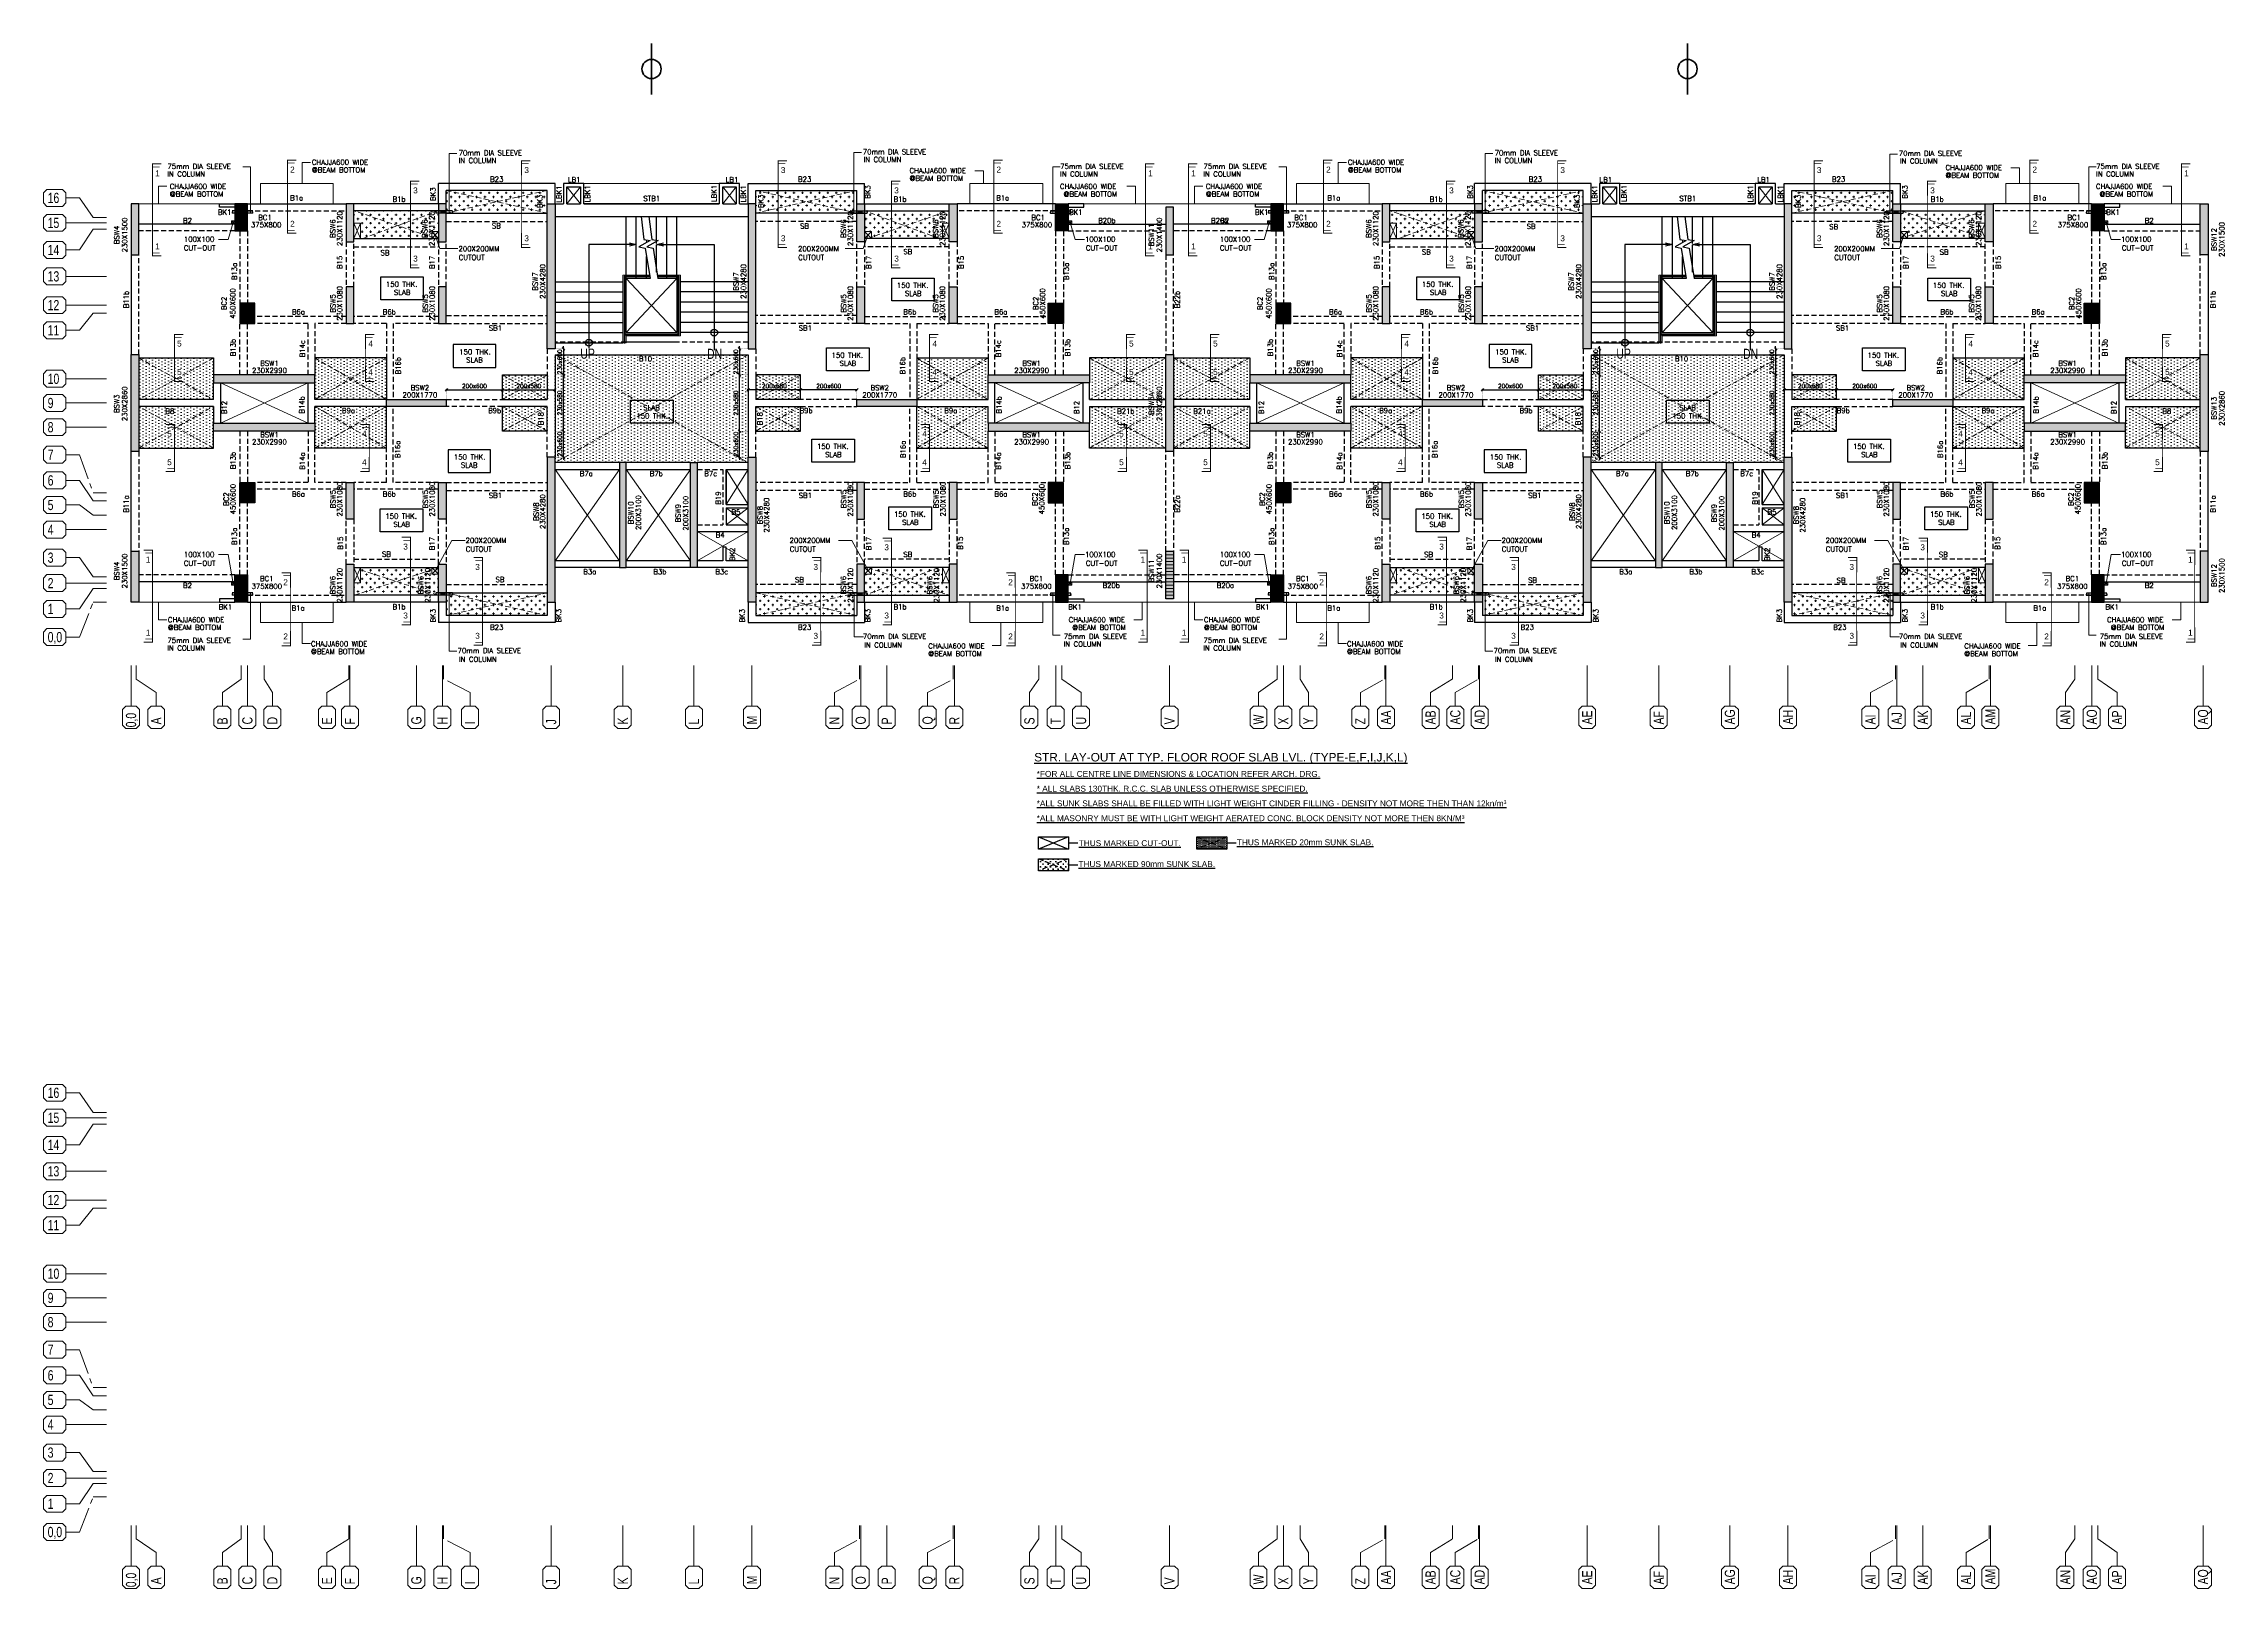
# Model space of a CAD drawing. Header units: inches. Extents: x 733929 to 798320, y 241462 to 287086.
import ezdxf
from ezdxf.enums import TextEntityAlignment as Align

# ---------------------------------------------------------------- set-up
doc = ezdxf.new("R2010")
doc.units = ezdxf.units.IN
doc.header["$LTSCALE"] = 600
doc.header["$MEASUREMENT"] = 0
for name, pattern in [('CENTER', [2, 1.25, -0.25, 0.25, -0.25]), ('CONTINOUS', [0]), ('DOT', [0.25, 0, -0.25]), ('HIDDEN', [0.375, 0.25, -0.125]), ('TYPE-A$0$DASHED2', [0.375, 0.25, -0.125])]:
    doc.linetypes.add(name, pattern=pattern)
for name, color, linetype in [('B-100X600', 53, 'Continuous'), ('B-100X750', 6, 'Continuous'), ('B-200X450', 212, 'Continuous'), ('B-200X580', 142, 'HIDDEN'), ('B-200X600', 62, 'HIDDEN'), ('B-200x750', 141, 'HIDDEN'), ('B-230X580', 134, 'HIDDEN'), ('B-230X600', 203, 'Continuous'), ('B-230x750', 52, 'HIDDEN'), ('B-250XAS PER DETAIL', 13, 'Continuous'), ('B-375X450', 92, 'Continuous'), ('B-375X600', 104, 'Continuous'), ('B-SB', 44, 'Continuous'), ('REBARS', 10, 'Continuous'), ('S TEXT', 7, 'Continuous'), ('S-COL. NO.  COP', 1, 'Continuous'), ('S-COLUMN', 1, 'Continuous'), ('S-CUTOUT', 3, 'Continuous'), ('S-HATCH', 8, 'Continuous'), ('S-LEDDER', 2, 'Continuous'), ('S-LEGEND', 7, 'Continuous'), ('S-SEC. MARK', 213, 'Continuous'), ('S-SLAB LINE', 30, 'Continuous'), ('S-SLAB NO.', 42, 'Continuous'), ('S-SLAB R.F. DIM', 2, 'Continuous'), ('S-SLEEVE', 1, 'Continuous'), ('S-STAIR', 253, 'Continuous'), ('S-TEXT.', 7, 'Continuous'), ('TYPE-A$0$99-RAILING', 145, 'Continuous'), ('TYPE-A&B_FINAL UNIT PLAN$0$ELE-6', 8, 'Continuous')]:
    doc.layers.add(name, color=color, linetype=linetype)
doc.layers.add('CENTER LINE', color=7, linetype='CENTER', lineweight=5, true_color=0x8b4646)
for name, color, linetype, lineweight in [('DIM', 9, 'Continuous', 25), ('du-bm nos mrk', 6, 'Continuous', 15), ('R.C.C. WALL', 4, 'Continuous', 35), ('S-COL-HATCH', 8, 'Continuous', 15), ('S-CUT-OUT', 3, 'CONTINOUS', 18), ('S-PROJECTION', 171, 'CONTINOUS', 18), ('S-SUNK', 8, 'Continuous', 15), ('TEXT', 11, 'Continuous', 15), ('TYPE-A$0$99-PARDI', 254, 'Continuous', 5), ('TYPE-A$0$99-STAIR', 4, 'Continuous', 5), ('TYPE-A$0$BEAMS', 137, 'TYPE-A$0$DASHED2', 0)]:
    doc.layers.add(name, color=color, linetype=linetype, lineweight=lineweight)
doc.styles.add('ARIAL', font='arial.ttf')
doc.styles.add('MA', font='romans.shx', dxfattribs={"width": 0.8})
doc.styles.add('Roman', font='romans')
doc.styles.add('romans', font='romans.shx')
doc.styles.add('ROMANSE', font='romans.shx')
doc.styles.add('SANSSERIF', font='arial.ttf')
doc.styles.add('SWISS', font='swisscl.ttf')
doc.dimstyles.new('du-100', dxfattribs={"dimtxt": 250, "dimasz": 80, "dimexe": 1, "dimexo": 1, "dimgap": 25, "dimtad": 1, "dimdec": 0, "dimzin": 3, "dimdsep": 46, "dimtxsty": 'MA', "dimblk": '100', "dimcen": 1, "dimdle": 1, "dimclrd": 2, "dimclre": 2, "dimclrt": 256, "dimadec": 0, "dimazin": 1, "dimtfac": 1, "dimtdec": 0, "dimtofl": 0, "dimtmove": 0, "dimatfit": 0, "dimfxl": 0, "dimfxlon": 1, "dimtolj": 1, "dimlwd": 15, "dimlwe": 9, "dimarcsym": 0})
doc.dimstyles.new('SCALE 1-100', dxfattribs={"dimtxt": 15, "dimasz": 15, "dimexe": 0.02, "dimexo": 0.025, "dimgap": 6, "dimtad": 1, "dimdec": 0, "dimzin": 3, "dimdsep": 46, "dimtxsty": 'ROMANSE', "dimblk": 'OBLIQUE', "dimcen": 0.09, "dimclrd": 2, "dimclre": 2, "dimclrt": 255, "dimadec": 3, "dimazin": 0, "dimtfac": 0.5, "dimtdec": 0, "dimtofl": 0, "dimtmove": 1, "dimatfit": 0, "dimldrblk": 'OBLIQUE', "dimfxl": 500, "dimfxlon": 1, "dimfrac": 1, "dimtolj": 1, "dimtzin": 0, "dimlwd": -1, "dimlwe": -1, "dimarcsym": 0})
doc.dimstyles.new('VISHAL', dxfattribs={"dimtxt": 230, "dimasz": 100, "dimexe": 0, "dimexo": 0, "dimgap": 25, "dimtad": 1, "dimdec": 0, "dimdsep": 46, "dimtxsty": 'romans', "dimblk": 'OBLIQUE', "dimcen": -225, "dimdle": 25, "dimclrd": 256, "dimclre": 256, "dimclrt": 7, "dimadec": 8, "dimazin": 1, "dimtfac": 1, "dimtdec": 0, "dimtix": 1, "dimtmove": 1, "dimatfit": 0, "dimfxl": 50, "dimfxlon": 1, "dimlwd": -1, "dimlwe": -1, "dimarcsym": 1})
pattern_1 = [(90, (90, 200), (-93.75, 46.875), [0, -93.75])]
pattern_2 = [(90, (1e-10, 600), (-125, 125), [62.5, -187.5]), (180, (31.25, 631.25), (-125, -125), [62.5, -187.5])]
pattern_3 = [(90, (60, 1645), (-93.75, 46.875), [0, -93.75])]
pattern_4 = [(90, (1e-10, -600), (-125, 125), [62.5, -187.5]), (180, (31.25, -568.75), (-125, -125), [62.5, -187.5])]
pattern_5 = [(90, (30675, 200), (-93.75, 46.875), [0, -93.75])]
pattern_6 = [(90, (30585, 600), (-125, 125), [62.5, -187.5]), (180, (30616.25, 631.25), (-125, -125), [62.5, -187.5])]
pattern_7 = [(90, (30585, 3e-08), (-125, 125), [62.5, -187.5]), (180, (30616.25, 31.25), (-125, -125), [62.5, -187.5])]
pattern_8 = [(90, (30645, 1645), (-93.75, 46.875), [0, -93.75])]
pattern_9 = [(90, (30585, -600), (-125, 125), [62.5, -187.5]), (180, (30616.25, -568.75), (-125, -125), [62.5, -187.5])]
pattern_10 = [(90, (30585, 6e-09), (-93.75, 46.875), [0, -93.75])]

# ---------------------------------------------------------------- blocks, each defined once
blk = doc.blocks.new('*U29')
at = {"color": 0}
for p, q in [((0, -400), (0, 0)), ((1034, -800), (0, -400)), ((1034, -1200), (1034, -800))]:
    blk.add_line(p, q, dxfattribs=at)
blk.add_lwpolyline([(884, -1200), (784, -1300), (784, -1761), (884, -1861), (1184, -1861), (1284, -1761), (1284, -1300), (1184, -1200)], close=True, dxfattribs=at)
at = {"color": 7, "ltscale": 650, "style": 'SWISS'}
blk.add_attdef('1', (1184, -1826), '', height=300, rotation=90, dxfattribs=at)
blk = doc.blocks.new('*U28')
at = {"color": 0}
for p, q in [((0, -400), (0, 0)), ((0, -800), (0, -400)), ((0, -1200), (0, -800))]:
    blk.add_line(p, q, dxfattribs=at)
blk.add_lwpolyline([(-150, -1200), (-250, -1300), (-250, -1761), (-150, -1861), (150, -1861), (250, -1761), (250, -1300), (150, -1200)], close=True, dxfattribs=at)
at = {"color": 7, "ltscale": 650, "style": 'SWISS'}
blk.add_attdef('1', (150, -1826), '', height=300, rotation=90, dxfattribs=at)
blk = doc.blocks.new('*U27')
at = {"color": 0}
for p, q in [((0, -400), (0, 0)), ((-577, -800), (0, -400)), ((-577, -1200), (-577, -800))]:
    blk.add_line(p, q, dxfattribs=at)
blk.add_lwpolyline([(-727, -1200), (-827, -1300), (-827, -1761), (-727, -1861), (-427, -1861), (-327, -1761), (-327, -1300), (-427, -1200)], close=True, dxfattribs=at)
at = {"color": 7, "ltscale": 650, "style": 'SWISS'}
blk.add_attdef('1', (-427, -1826), '', height=300, rotation=90, dxfattribs=at)
blk = doc.blocks.new('*U24')
at = {"color": 0}
for p, q in [((0, -400), (0, 0)), ((-1121, -800), (0, -400)), ((-1121, -1200), (-1121, -800))]:
    blk.add_line(p, q, dxfattribs=at)
blk.add_lwpolyline([(-1271, -1200), (-1371, -1300), (-1371, -1761), (-1271, -1861), (-971, -1861), (-871, -1761), (-871, -1300), (-971, -1200)], close=True, dxfattribs=at)
at = {"color": 7, "ltscale": 650, "style": 'SWISS'}
blk.add_attdef('1', (-971, -1826), '', height=300, rotation=90, dxfattribs=at)
blk = doc.blocks.new('*U22')
at = {"color": 0}
for p, q in [((0, -400), (0, 0)), ((-298, -800), (0, -400)), ((-298, -1200), (-298, -800))]:
    blk.add_line(p, q, dxfattribs=at)
blk.add_lwpolyline([(-448, -1200), (-548, -1300), (-548, -1761), (-448, -1861), (-148, -1861), (-48, -1761), (-48, -1300), (-148, -1200)], close=True, dxfattribs=at)
at = {"color": 7, "ltscale": 650, "style": 'SWISS'}
blk.add_attdef('1', (-148, -1826), '', height=300, rotation=90, dxfattribs=at)
blk = doc.blocks.new('*U23')
at = {"color": 0}
for p, q in [((0, -400), (0, 0)), ((-604, -800), (0, -400)), ((-604, -1200), (-604, -800))]:
    blk.add_line(p, q, dxfattribs=at)
blk.add_lwpolyline([(-754, -1200), (-854, -1300), (-854, -1761), (-754, -1861), (-454, -1861), (-354, -1761), (-354, -1300), (-454, -1200)], close=True, dxfattribs=at)
at = {"color": 7, "ltscale": 650, "style": 'SWISS'}
blk.add_attdef('1', (-454, -1826), '', height=300, rotation=90, dxfattribs=at)
blk = doc.blocks.new('*U21')
at = {"color": 0}
for p, q in [((0, -400), (0, 0)), ((-562, -800), (0, -400)), ((-562, -1200), (-562, -800))]:
    blk.add_line(p, q, dxfattribs=at)
blk.add_lwpolyline([(-712, -1200), (-812, -1300), (-812, -1761), (-712, -1861), (-412, -1861), (-312, -1761), (-312, -1300), (-412, -1200)], close=True, dxfattribs=at)
at = {"color": 7, "ltscale": 650, "style": 'SWISS'}
blk.add_attdef('1', (-412, -1826), '', height=300, rotation=90, dxfattribs=at)
blk = doc.blocks.new('*U20')
at = {"color": 0}
for p, q in [((0, -400), (0, 0)), ((601, -800), (0, -400)), ((601, -1200), (601, -800))]:
    blk.add_line(p, q, dxfattribs=at)
blk.add_lwpolyline([(451, -1200), (351, -1300), (351, -1761), (451, -1861), (751, -1861), (851, -1761), (851, -1300), (751, -1200)], close=True, dxfattribs=at)
at = {"color": 7, "ltscale": 650, "style": 'SWISS'}
blk.add_attdef('1', (751, -1826), '', height=300, rotation=90, dxfattribs=at)
blk = doc.blocks.new('*U25')
at = {"color": 0}
for p, q in [((0, -400), (0, 0)), ((502, -800), (0, -400)), ((502, -1200), (502, -800))]:
    blk.add_line(p, q, dxfattribs=at)
blk.add_lwpolyline([(352, -1200), (252, -1300), (252, -1761), (352, -1861), (652, -1861), (752, -1761), (752, -1300), (652, -1200)], close=True, dxfattribs=at)
at = {"color": 7, "ltscale": 650, "style": 'SWISS'}
blk.add_attdef('1', (652, -1826), '', height=300, rotation=90, dxfattribs=at)
blk = doc.blocks.new('*U26')
at = {"color": 0}
for p, q in [((0, -400), (0, 0)), ((611, -800), (0, -400)), ((611, -1200), (611, -800))]:
    blk.add_line(p, q, dxfattribs=at)
blk.add_lwpolyline([(461, -1200), (361, -1300), (361, -1761), (461, -1861), (761, -1861), (861, -1761), (861, -1300), (761, -1200)], close=True, dxfattribs=at)
at = {"color": 7, "ltscale": 650, "style": 'SWISS'}
blk.add_attdef('1', (761, -1826), '', height=300, rotation=90, dxfattribs=at)
blk = doc.blocks.new('TOWER A&B C.L.LVL & NO-Y')
at = {"layer": 'CENTER LINE', "color": 2, "ltscale": 1250, "rotation": 270}
for name, p, values in [('*U27', (0, 11360), {'1': ' 16'}), ('*U28', (0, 11200), {'1': ' 15'}), ('*U26', (0, 11010), {'1': ' 14'}), ('*U28', (0, 9620), {'1': ' 13'}), ('*U28', (0, 8770), {'1': ' 12'}), ('*U25', (0, 8530), {'1': ' 11'}), ('*U28', (0, 6595), {'1': ' 10'}), ('*U28', (0, 5880), {'1': ' 9'}), ('*U28', (0, 5165), {'1': ' 8'}), ('*U24', (0, 3230), {'1': ' 7'}), ('*U23', (0, 2990), {'1': ' 6'}), ('*U22', (0, 2570), {'1': ' 5'}), ('*U28', (0, 2140), {'1': ' 4'}), ('*U21', (0, 750), {'1': ' 3'}), ('*U28', (0, 560), {'1': ' 2'}), ('*U20', (0, 400), {'1': ' 1'})]:
    blk.add_blockref(name, p, dxfattribs=at).add_auto_attribs(values)
at = {"layer": 'CENTER LINE', "color": 2, "linetype": 'Continuous', "rotation": 270}
blk.add_blockref('*U29', (0, 0), dxfattribs=at).add_auto_attribs({'1': ' 0,0'})
blk = doc.blocks.new('*U31')
at = {"color": 0}
for p, q in [((0, -400), (0, 0)), ((0, -800), (0, -400)), ((0, -1200), (0, -800))]:
    blk.add_line(p, q, dxfattribs=at)
blk.add_lwpolyline([(-150, -1200), (-250, -1300), (-250, -1761), (-150, -1861), (150, -1861), (250, -1761), (250, -1300), (150, -1200)], close=True, dxfattribs=at)
at = {"color": 7, "ltscale": 650, "style": 'SWISS'}
blk.add_attdef('1', (150, -1826), '', height=300, rotation=90, dxfattribs=at)
blk = doc.blocks.new('*U33')
at = {"color": 0}
for p, q in [((0, -400), (0, 0)), ((238, -800), (0, -400)), ((238, -1200), (238, -800))]:
    blk.add_line(p, q, dxfattribs=at)
blk.add_lwpolyline([(88, -1200), (-12, -1300), (-12, -1761), (88, -1861), (388, -1861), (488, -1761), (488, -1300), (388, -1200)], close=True, dxfattribs=at)
at = {"color": 7, "ltscale": 650, "style": 'SWISS'}
blk.add_attdef('1', (388, -1826), '', height=300, rotation=90, dxfattribs=at)
blk = doc.blocks.new('*U41')
at = {"color": 0}
for p, q in [((0, -400), (0, 0)), ((-644, -800), (0, -400)), ((-644, -1200), (-644, -800))]:
    blk.add_line(p, q, dxfattribs=at)
blk.add_lwpolyline([(-794, -1200), (-894, -1300), (-894, -1761), (-794, -1861), (-494, -1861), (-394, -1761), (-394, -1300), (-494, -1200)], close=True, dxfattribs=at)
at = {"color": 7, "ltscale": 650, "style": 'SWISS'}
blk.add_attdef('1', (-494, -1826), '', height=300, rotation=90, dxfattribs=at)
blk = doc.blocks.new('*U43')
at = {"color": 0}
for p, q in [((0, -400), (0, 0)), ((593, -800), (0, -400)), ((593, -1200), (593, -800))]:
    blk.add_line(p, q, dxfattribs=at)
blk.add_lwpolyline([(443, -1200), (343, -1300), (343, -1761), (443, -1861), (743, -1861), (843, -1761), (843, -1300), (743, -1200)], close=True, dxfattribs=at)
at = {"color": 7, "ltscale": 650, "style": 'SWISS'}
blk.add_attdef('1', (743, -1826), '', height=300, rotation=90, dxfattribs=at)
blk = doc.blocks.new('*U32')
at = {"color": 0}
for p, q in [((0, -400), (0, 0)), ((-553, -800), (0, -400)), ((-553, -1200), (-553, -800))]:
    blk.add_line(p, q, dxfattribs=at)
blk.add_lwpolyline([(-703, -1200), (-803, -1300), (-803, -1761), (-703, -1861), (-403, -1861), (-303, -1761), (-303, -1300), (-403, -1200)], close=True, dxfattribs=at)
at = {"color": 7, "ltscale": 650, "style": 'SWISS'}
blk.add_attdef('1', (-403, -1826), '', height=300, rotation=90, dxfattribs=at)
blk = doc.blocks.new('*U35')
at = {"color": 0}
for p, q in [((0, -400), (0, 0)), ((780, -800), (0, -400)), ((780, -1200), (780, -800))]:
    blk.add_line(p, q, dxfattribs=at)
blk.add_lwpolyline([(630, -1200), (530, -1300), (530, -1761), (630, -1861), (930, -1861), (1030, -1761), (1030, -1300), (930, -1200)], close=True, dxfattribs=at)
at = {"color": 7, "ltscale": 650, "style": 'SWISS'}
blk.add_attdef('1', (930, -1826), '', height=300, rotation=90, dxfattribs=at)
blk = doc.blocks.new('*U36')
at = {"color": 0}
for p, q in [((0, -400), (0, 0)), ((-279, -800), (0, -400)), ((-279, -1200), (-279, -800))]:
    blk.add_line(p, q, dxfattribs=at)
blk.add_lwpolyline([(-429, -1200), (-529, -1300), (-529, -1761), (-429, -1861), (-129, -1861), (-29, -1761), (-29, -1300), (-129, -1200)], close=True, dxfattribs=at)
at = {"color": 7, "ltscale": 650, "style": 'SWISS'}
blk.add_attdef('1', (-129, -1826), '', height=300, rotation=90, dxfattribs=at)
blk = doc.blocks.new('*U37')
at = {"color": 0}
for p, q in [((0, -400), (0, 0)), ((564, -800), (0, -400)), ((564, -1200), (564, -800))]:
    blk.add_line(p, q, dxfattribs=at)
blk.add_lwpolyline([(414, -1200), (314, -1300), (314, -1761), (414, -1861), (714, -1861), (814, -1761), (814, -1300), (714, -1200)], close=True, dxfattribs=at)
at = {"color": 7, "ltscale": 650, "style": 'SWISS'}
blk.add_attdef('1', (714, -1826), '', height=300, rotation=90, dxfattribs=at)
blk = doc.blocks.new('*U38')
at = {"color": 0}
for p, q in [((0, -400), (0, 0)), ((-755, -800), (0, -400)), ((-755, -1200), (-755, -800))]:
    blk.add_line(p, q, dxfattribs=at)
blk.add_lwpolyline([(-905, -1200), (-1005, -1300), (-1005, -1761), (-905, -1861), (-605, -1861), (-505, -1761), (-505, -1300), (-605, -1200)], close=True, dxfattribs=at)
at = {"color": 7, "ltscale": 650, "style": 'SWISS'}
blk.add_attdef('1', (-605, -1826), '', height=300, rotation=90, dxfattribs=at)
blk = doc.blocks.new('*U39')
at = {"color": 0}
for p, q in [((0, -400), (0, 0)), ((-742, -800), (0, -400)), ((-742, -1200), (-742, -800))]:
    blk.add_line(p, q, dxfattribs=at)
blk.add_lwpolyline([(-892, -1200), (-992, -1300), (-992, -1761), (-892, -1861), (-592, -1861), (-492, -1761), (-492, -1300), (-592, -1200)], close=True, dxfattribs=at)
at = {"color": 7, "ltscale": 650, "style": 'SWISS'}
blk.add_attdef('1', (-592, -1826), '', height=300, rotation=90, dxfattribs=at)
blk = doc.blocks.new('*U40')
at = {"color": 0}
for p, q in [((0, -400), (0, 0)), ((-683, -800), (0, -400)), ((-683, -1200), (-683, -800))]:
    blk.add_line(p, q, dxfattribs=at)
blk.add_lwpolyline([(-833, -1200), (-933, -1300), (-933, -1761), (-833, -1861), (-533, -1861), (-433, -1761), (-433, -1300), (-533, -1200)], close=True, dxfattribs=at)
at = {"color": 7, "ltscale": 650, "style": 'SWISS'}
blk.add_attdef('1', (-533, -1826), '', height=300, rotation=90, dxfattribs=at)
blk = doc.blocks.new('*U42')
at = {"color": 0}
for p, q in [((0, -400), (0, 0)), ((-741, -800), (0, -400)), ((-741, -1200), (-741, -800))]:
    blk.add_line(p, q, dxfattribs=at)
blk.add_lwpolyline([(-891, -1200), (-991, -1300), (-991, -1761), (-891, -1861), (-591, -1861), (-491, -1761), (-491, -1300), (-591, -1200)], close=True, dxfattribs=at)
at = {"color": 7, "ltscale": 650, "style": 'SWISS'}
blk.add_attdef('1', (-591, -1826), '', height=300, rotation=90, dxfattribs=at)
blk = doc.blocks.new('*U34')
at = {"color": 0}
for p, q in [((0, -400), (0, 0)), ((-720, -800), (0, -400)), ((-720, -1200), (-720, -800))]:
    blk.add_line(p, q, dxfattribs=at)
blk.add_lwpolyline([(-870, -1200), (-970, -1300), (-970, -1761), (-870, -1861), (-570, -1861), (-470, -1761), (-470, -1300), (-570, -1200)], close=True, dxfattribs=at)
at = {"color": 7, "ltscale": 650, "style": 'SWISS'}
blk.add_attdef('1', (-570, -1826), '', height=300, rotation=90, dxfattribs=at)
blk = doc.blocks.new('TOWER A&B C.L.LVL & NO-X')
at = {"layer": 'CENTER LINE', "color": 2, "linetype": 'Continuous'}
blk.add_blockref('*U31', (0, 0), dxfattribs=at).add_auto_attribs({'1': '0,0'})
at = {"layer": 'CENTER LINE', "color": 2, "ltscale": 1250}
for name, p, values in [('*U43', (150, 0), {'1': ' A'}), ('*U32', (3253, 0), {'1': ' B'}), ('*U31', (3435, 0), {'1': ' C'}), ('*U41', (6430, 0), {'1': ' E'}), ('*U31', (6465, 0), {'1': ' F'}), ('*U31', (8425, 0), {'1': ' G'}), ('*U31', (9195, 0), {'1': ' H'}), ('*U35', (9230, 0), {'1': ' I'}), ('*U31', (12405, 0), {'1': ' J'}), ('*U31', (16620, 0), {'1': ' L'}), ('*U31', (18335, 0), {'1': ' M'}), ('*U39', (21510, 0), {'1': ' N'}), ('*U31', (21545, 0), {'1': ' O'}), ('*U31', (22315, 0), {'1': ' P'}), ('*U38', (24275, 0), {'1': ' Q'}), ('*U31', (24310, 0), {'1': ' R'}), ('*U31', (27305, 0), {'1': ' T'}), ('*U31', (30665, 0), {'1': ' V'}), ('*U32', (33843, 0), {'1': ' W'}), ('*U31', (34025, 0), {'1': ' X'}), ('*U34', (37020, 0), {'1': ' Z'}), ('*U31', (37055, 0), {'1': ' AA'}), ('*U41', (39015, 0), {'1': ' AB'}), ('*U40', (39785, 0), {'1': ' AC'}), ('*U31', (39820, 0), {'1': ' AD'}), ('*U31', (42995, 0), {'1': ' AE'}), ('*U31', (45110, 0), {'1': ' AF'}), ('*U31', (48925, 0), {'1': ' AH'}), ('*U42', (52100, 0), {'1': ' AI'}), ('*U31', (52135, 0), {'1': ' AJ'}), ('*U40', (54865, 0), {'1': ' AL'}), ('*U31', (54900, 0), {'1': ' AM'}), ('*U31', (57895, 0), {'1': ' AO'}), ('*U31', (61180, 0), {'1': ' AQ'}), ('*U33', (3935, 0), {'1': ' D'}), ('*U31', (14520, 0), {'1': ' K'}), ('*U36', (26805, 0), {'1': ' S'}), ('*U37', (27487, 0), {'1': ' U'}), ('*U33', (34525, 0), {'1': ' Y'}), ('*U31', (47210, 0), {'1': ' AG'}), ('*U31', (52905, 0), {'1': ' AK'}), ('*U36', (57395, 0), {'1': ' AN'}), ('*U37', (58077, 0), {'1': ' AP'})]:
    blk.add_blockref(name, p, dxfattribs=at).add_auto_attribs(values)
blk = doc.blocks.new('_Oblique')
at = {"color": 0, "linetype": 'ByBlock', "lineweight": -2}
blk.add_line((-0.5, -0.5), (0.5, 0.5), dxfattribs=at)
blk = doc.blocks.new('*D256')
at = {"layer": 'Defpoints', "color": 0, "transparency": 16777216}
for p in [(786870, 276860), (786870, 276572), (788530, 276572)]:
    blk.add_point(p, dxfattribs=at)
at = {"layer": 'S-SLAB R.F. DIM', "linetype": 'Continuous', "ltscale": 0.1, "transparency": 16777216}
blk.add_line((788555, 276860), (786845, 276860), dxfattribs=at)
at = {"layer": 'S-SLAB R.F. DIM', "linetype": 'DOT', "ltscale": 0.1, "transparency": 16777216}
for p, q in [((786870, 276572), (786870, 276860)), ((788530, 276572), (788530, 276860))]:
    blk.add_line(p, q, dxfattribs=at)
at = {"layer": 'S-SLAB R.F. DIM', "linetype": 'ByBlock', "transparency": 16777216, "xscale": 75, "yscale": 75, "zscale": 75, "rotation": 180}
blk.add_blockref('_Oblique', (786870, 276860), dxfattribs=at)
at = {"layer": 'S-SLAB R.F. DIM', "linetype": 'ByBlock', "transparency": 16777216, "xscale": 75, "yscale": 75, "zscale": 75}
blk.add_blockref('_Oblique', (788530, 276860), dxfattribs=at)
at = {"layer": 'S-SLAB R.F. DIM', "color": 7, "transparency": 16777216, "insert": (787700, 276973), "char_height": 125, "attachment_point": 5, "style": 'romans'}
blk.add_mtext('200x600', dxfattribs=at)
blk = doc.blocks.new('*D257')
at = {"layer": 'Defpoints', "color": 0, "transparency": 16777216}
for p in [(785320, 276860), (785320, 276572), (786870, 276572)]:
    blk.add_point(p, dxfattribs=at)
at = {"layer": 'S-SLAB R.F. DIM', "linetype": 'Continuous', "ltscale": 0.1, "transparency": 16777216}
blk.add_line((786895, 276860), (785295, 276860), dxfattribs=at)
at = {"layer": 'S-SLAB R.F. DIM', "linetype": 'DOT', "ltscale": 0.1, "transparency": 16777216}
for p, q in [((785320, 276572), (785320, 276860)), ((786870, 276572), (786870, 276860))]:
    blk.add_line(p, q, dxfattribs=at)
at = {"layer": 'S-SLAB R.F. DIM', "linetype": 'ByBlock', "transparency": 16777216, "xscale": 75, "yscale": 75, "zscale": 75, "rotation": 180}
blk.add_blockref('_Oblique', (785320, 276860), dxfattribs=at)
at = {"layer": 'S-SLAB R.F. DIM', "linetype": 'ByBlock', "transparency": 16777216, "xscale": 75, "yscale": 75, "zscale": 75}
blk.add_blockref('_Oblique', (786870, 276860), dxfattribs=at)
at = {"layer": 'S-SLAB R.F. DIM', "color": 7, "transparency": 16777216, "insert": (786095, 276973), "char_height": 125, "attachment_point": 5, "style": 'romans'}
blk.add_mtext('200x580', dxfattribs=at)
blk = doc.blocks.new('*D258')
at = {"layer": 'Defpoints', "color": 0, "transparency": 16777216}
for p in [(785069, 275642), (785320, 275642), (785320, 274872)]:
    blk.add_point(p, dxfattribs=at)
at = {"layer": 'S-SLAB R.F. DIM', "linetype": 'Continuous', "ltscale": 0.1, "transparency": 16777216}
for p, q in [((785069, 275642), (785069, 275717)), ((785069, 274847), (785069, 275667)), ((785069, 274872), (785069, 274797))]:
    blk.add_line(p, q, dxfattribs=at)
at = {"layer": 'S-SLAB R.F. DIM', "linetype": 'DOT', "ltscale": 0.1, "transparency": 16777216}
for p, q in [((785320, 275642), (785069, 275642)), ((785320, 274872), (785069, 274872))]:
    blk.add_line(p, q, dxfattribs=at)
at = {"layer": 'S-SLAB R.F. DIM', "linetype": 'ByBlock', "transparency": 16777216, "xscale": 75, "yscale": 75, "zscale": 75}
for p, rotation in [((785069, 275642), 269.9999999999654), ((785069, 274872), 89.99999999996535)]:
    blk.add_blockref('_Oblique', p, dxfattribs=dict(at, rotation=rotation))
at = {"layer": 'S-SLAB R.F. DIM', "color": 7, "transparency": 16777216, "insert": (784957, 275257), "char_height": 125, "attachment_point": 5, "rotation": 90, "style": 'romans'}
blk.add_mtext('230x600', dxfattribs=at)
blk = doc.blocks.new('*D259')
at = {"layer": 'Defpoints', "color": 0, "transparency": 16777216}
for p in [(785069, 277302), (785320, 277302), (785320, 275642)]:
    blk.add_point(p, dxfattribs=at)
at = {"layer": 'S-SLAB R.F. DIM', "linetype": 'Continuous', "ltscale": 0.1, "transparency": 16777216}
blk.add_line((785069, 275617), (785069, 277327), dxfattribs=at)
at = {"layer": 'S-SLAB R.F. DIM', "linetype": 'DOT', "ltscale": 0.1, "transparency": 16777216}
for p, q in [((785320, 277302), (785069, 277302)), ((785320, 275642), (785069, 275642))]:
    blk.add_line(p, q, dxfattribs=at)
at = {"layer": 'S-SLAB R.F. DIM', "linetype": 'ByBlock', "transparency": 16777216, "xscale": 75, "yscale": 75, "zscale": 75}
for p, rotation in [((785069, 277302), 89.99999999997588), ((785069, 275642), 269.9999999999759)]:
    blk.add_blockref('_Oblique', p, dxfattribs=dict(at, rotation=rotation))
at = {"layer": 'S-SLAB R.F. DIM', "color": 7, "transparency": 16777216, "insert": (784957, 276472), "char_height": 125, "attachment_point": 5, "rotation": 90, "style": 'romans'}
blk.add_mtext('230x580', dxfattribs=at)
blk = doc.blocks.new('*D260')
at = {"layer": 'Defpoints', "color": 0, "transparency": 16777216}
for p in [(785320, 278072), (785069, 277302), (785320, 277302)]:
    blk.add_point(p, dxfattribs=at)
at = {"layer": 'S-SLAB R.F. DIM', "linetype": 'Continuous', "ltscale": 0.1, "transparency": 16777216}
for p, q in [((785069, 278072), (785069, 278147)), ((785069, 278097), (785069, 277277)), ((785069, 277302), (785069, 277227))]:
    blk.add_line(p, q, dxfattribs=at)
at = {"layer": 'S-SLAB R.F. DIM', "linetype": 'DOT', "ltscale": 0.1, "transparency": 16777216}
for p, q in [((785320, 278072), (785069, 278072)), ((785320, 277302), (785069, 277302))]:
    blk.add_line(p, q, dxfattribs=at)
at = {"layer": 'S-SLAB R.F. DIM', "linetype": 'ByBlock', "transparency": 16777216, "xscale": 75, "yscale": 75, "zscale": 75}
for p, rotation in [((785069, 278072), 270.0000000001299), ((785069, 277302), 90.00000000012993)]:
    blk.add_blockref('_Oblique', p, dxfattribs=dict(at, rotation=rotation))
at = {"layer": 'S-SLAB R.F. DIM', "color": 7, "transparency": 16777216, "insert": (784957, 277687), "char_height": 125, "attachment_point": 5, "rotation": 90, "style": 'romans'}
blk.add_mtext('230x600', dxfattribs=at)
blk = doc.blocks.new('*D261')
at = {"layer": 'Defpoints', "color": 0, "transparency": 16777216}
for p in [(776410, 276572), (778070, 276860), (778070, 276572)]:
    blk.add_point(p, dxfattribs=at)
at = {"layer": 'S-SLAB R.F. DIM', "linetype": 'Continuous', "ltscale": 0.1, "transparency": 16777216}
blk.add_line((776385, 276860), (778095, 276860), dxfattribs=at)
at = {"layer": 'S-SLAB R.F. DIM', "linetype": 'DOT', "ltscale": 0.1, "transparency": 16777216}
for p, q in [((776410, 276572), (776410, 276860)), ((778070, 276572), (778070, 276860))]:
    blk.add_line(p, q, dxfattribs=at)
at = {"layer": 'S-SLAB R.F. DIM', "linetype": 'ByBlock', "transparency": 16777216, "xscale": 75, "yscale": 75, "zscale": 75, "rotation": 180}
blk.add_blockref('_Oblique', (776410, 276860), dxfattribs=at)
at = {"layer": 'S-SLAB R.F. DIM', "linetype": 'ByBlock', "transparency": 16777216, "xscale": 75, "yscale": 75, "zscale": 75}
blk.add_blockref('_Oblique', (778070, 276860), dxfattribs=at)
at = {"layer": 'S-SLAB R.F. DIM', "color": 7, "transparency": 16777216, "insert": (777240, 276973), "char_height": 125, "attachment_point": 5, "style": 'romans'}
blk.add_mtext('200x600', dxfattribs=at)
blk = doc.blocks.new('*D262')
at = {"layer": 'Defpoints', "color": 0, "transparency": 16777216}
for p in [(778070, 276572), (779620, 276860), (779620, 276572)]:
    blk.add_point(p, dxfattribs=at)
at = {"layer": 'S-SLAB R.F. DIM', "linetype": 'Continuous', "ltscale": 0.1, "transparency": 16777216}
blk.add_line((778045, 276860), (779645, 276860), dxfattribs=at)
at = {"layer": 'S-SLAB R.F. DIM', "linetype": 'DOT', "ltscale": 0.1, "transparency": 16777216}
for p, q in [((778070, 276572), (778070, 276860)), ((779620, 276572), (779620, 276860))]:
    blk.add_line(p, q, dxfattribs=at)
at = {"layer": 'S-SLAB R.F. DIM', "linetype": 'ByBlock', "transparency": 16777216, "xscale": 75, "yscale": 75, "zscale": 75, "rotation": 180}
blk.add_blockref('_Oblique', (778070, 276860), dxfattribs=at)
at = {"layer": 'S-SLAB R.F. DIM', "linetype": 'ByBlock', "transparency": 16777216, "xscale": 75, "yscale": 75, "zscale": 75}
blk.add_blockref('_Oblique', (779620, 276860), dxfattribs=at)
at = {"layer": 'S-SLAB R.F. DIM', "color": 7, "transparency": 16777216, "insert": (778845, 276973), "char_height": 125, "attachment_point": 5, "style": 'romans'}
blk.add_mtext('200x580', dxfattribs=at)
blk = doc.blocks.new('*D263')
at = {"layer": 'Defpoints', "color": 0, "transparency": 16777216}
for p in [(756280, 276860), (756280, 276572), (757940, 276572)]:
    blk.add_point(p, dxfattribs=at)
at = {"layer": 'S-SLAB R.F. DIM', "linetype": 'Continuous', "ltscale": 0.1, "transparency": 16777216}
blk.add_line((757965, 276860), (756255, 276860), dxfattribs=at)
at = {"layer": 'S-SLAB R.F. DIM', "linetype": 'DOT', "ltscale": 0.1, "transparency": 16777216}
for p, q in [((756280, 276572), (756280, 276860)), ((757940, 276572), (757940, 276860))]:
    blk.add_line(p, q, dxfattribs=at)
at = {"layer": 'S-SLAB R.F. DIM', "linetype": 'ByBlock', "transparency": 16777216, "xscale": 75, "yscale": 75, "zscale": 75, "rotation": 180}
blk.add_blockref('_Oblique', (756280, 276860), dxfattribs=at)
at = {"layer": 'S-SLAB R.F. DIM', "linetype": 'ByBlock', "transparency": 16777216, "xscale": 75, "yscale": 75, "zscale": 75}
blk.add_blockref('_Oblique', (757940, 276860), dxfattribs=at)
at = {"layer": 'S-SLAB R.F. DIM', "color": 7, "transparency": 16777216, "insert": (757110, 276973), "char_height": 125, "attachment_point": 5, "style": 'romans'}
blk.add_mtext('200x600', dxfattribs=at)
blk = doc.blocks.new('*D264')
at = {"layer": 'Defpoints', "color": 0, "transparency": 16777216}
for p in [(754730, 276860), (754730, 276572), (756280, 276572)]:
    blk.add_point(p, dxfattribs=at)
at = {"layer": 'S-SLAB R.F. DIM', "linetype": 'Continuous', "ltscale": 0.1, "transparency": 16777216}
blk.add_line((756305, 276860), (754705, 276860), dxfattribs=at)
at = {"layer": 'S-SLAB R.F. DIM', "linetype": 'DOT', "ltscale": 0.1, "transparency": 16777216}
for p, q in [((754730, 276572), (754730, 276860)), ((756280, 276572), (756280, 276860))]:
    blk.add_line(p, q, dxfattribs=at)
at = {"layer": 'S-SLAB R.F. DIM', "linetype": 'ByBlock', "transparency": 16777216, "xscale": 75, "yscale": 75, "zscale": 75, "rotation": 180}
blk.add_blockref('_Oblique', (754730, 276860), dxfattribs=at)
at = {"layer": 'S-SLAB R.F. DIM', "linetype": 'ByBlock', "transparency": 16777216, "xscale": 75, "yscale": 75, "zscale": 75}
blk.add_blockref('_Oblique', (756280, 276860), dxfattribs=at)
at = {"layer": 'S-SLAB R.F. DIM', "color": 7, "transparency": 16777216, "insert": (755505, 276973), "char_height": 125, "attachment_point": 5, "style": 'romans'}
blk.add_mtext('200x580', dxfattribs=at)
blk = doc.blocks.new('*D265')
at = {"layer": 'Defpoints', "color": 0, "transparency": 16777216}
for p in [(754479, 275642), (754730, 275642), (754730, 274872)]:
    blk.add_point(p, dxfattribs=at)
at = {"layer": 'S-SLAB R.F. DIM', "linetype": 'Continuous', "ltscale": 0.1, "transparency": 16777216}
for p, q in [((754479, 275642), (754479, 275717)), ((754479, 274847), (754479, 275667)), ((754479, 274872), (754479, 274797))]:
    blk.add_line(p, q, dxfattribs=at)
at = {"layer": 'S-SLAB R.F. DIM', "linetype": 'DOT', "ltscale": 0.1, "transparency": 16777216}
for p, q in [((754730, 275642), (754479, 275642)), ((754730, 274872), (754479, 274872))]:
    blk.add_line(p, q, dxfattribs=at)
at = {"layer": 'S-SLAB R.F. DIM', "linetype": 'ByBlock', "transparency": 16777216, "xscale": 75, "yscale": 75, "zscale": 75}
for p, rotation in [((754479, 275642), 269.9999999998527), ((754479, 274872), 89.99999999985273)]:
    blk.add_blockref('_Oblique', p, dxfattribs=dict(at, rotation=rotation))
at = {"layer": 'S-SLAB R.F. DIM', "color": 7, "transparency": 16777216, "insert": (754367, 275257), "char_height": 125, "attachment_point": 5, "rotation": 90, "style": 'romans'}
blk.add_mtext('230x600', dxfattribs=at)
blk = doc.blocks.new('*D266')
at = {"layer": 'Defpoints', "color": 0, "transparency": 16777216}
for p in [(754479, 277302), (754730, 277302), (754730, 275642)]:
    blk.add_point(p, dxfattribs=at)
at = {"layer": 'S-SLAB R.F. DIM', "linetype": 'Continuous', "ltscale": 0.1, "transparency": 16777216}
blk.add_line((754479, 275617), (754479, 277327), dxfattribs=at)
at = {"layer": 'S-SLAB R.F. DIM', "linetype": 'DOT', "ltscale": 0.1, "transparency": 16777216}
for p, q in [((754730, 277302), (754479, 277302)), ((754730, 275642), (754479, 275642))]:
    blk.add_line(p, q, dxfattribs=at)
at = {"layer": 'S-SLAB R.F. DIM', "linetype": 'ByBlock', "transparency": 16777216, "xscale": 75, "yscale": 75, "zscale": 75}
for p, rotation in [((754479, 277302), 89.99999999997186), ((754479, 275642), 269.9999999999719)]:
    blk.add_blockref('_Oblique', p, dxfattribs=dict(at, rotation=rotation))
at = {"layer": 'S-SLAB R.F. DIM', "color": 7, "transparency": 16777216, "insert": (754367, 276472), "char_height": 125, "attachment_point": 5, "rotation": 90, "style": 'romans'}
blk.add_mtext('230x580', dxfattribs=at)
blk = doc.blocks.new('*D267')
at = {"layer": 'Defpoints', "color": 0, "transparency": 16777216}
for p in [(754730, 278072), (754479, 277302), (754730, 277302)]:
    blk.add_point(p, dxfattribs=at)
at = {"layer": 'S-SLAB R.F. DIM', "linetype": 'Continuous', "ltscale": 0.1, "transparency": 16777216}
for p, q in [((754479, 278072), (754479, 278147)), ((754479, 278097), (754479, 277277)), ((754479, 277302), (754479, 277227))]:
    blk.add_line(p, q, dxfattribs=at)
at = {"layer": 'S-SLAB R.F. DIM', "linetype": 'DOT', "ltscale": 0.1, "transparency": 16777216}
for p, q in [((754730, 278072), (754479, 278072)), ((754730, 277302), (754479, 277302))]:
    blk.add_line(p, q, dxfattribs=at)
at = {"layer": 'S-SLAB R.F. DIM', "linetype": 'ByBlock', "transparency": 16777216, "xscale": 75, "yscale": 75, "zscale": 75}
for p, rotation in [((754479, 278072), 270.0000000001473), ((754479, 277302), 90.00000000014727)]:
    blk.add_blockref('_Oblique', p, dxfattribs=dict(at, rotation=rotation))
at = {"layer": 'S-SLAB R.F. DIM', "color": 7, "transparency": 16777216, "insert": (754367, 277687), "char_height": 125, "attachment_point": 5, "rotation": 90, "style": 'romans'}
blk.add_mtext('230x600', dxfattribs=at)
blk = doc.blocks.new('*D268')
at = {"layer": 'Defpoints', "color": 0, "transparency": 16777216}
for p in [(745820, 276572), (747480, 276860), (747480, 276572)]:
    blk.add_point(p, dxfattribs=at)
at = {"layer": 'S-SLAB R.F. DIM', "linetype": 'Continuous', "ltscale": 0.1, "transparency": 16777216}
blk.add_line((745795, 276860), (747505, 276860), dxfattribs=at)
at = {"layer": 'S-SLAB R.F. DIM', "linetype": 'DOT', "ltscale": 0.1, "transparency": 16777216}
for p, q in [((745820, 276572), (745820, 276860)), ((747480, 276572), (747480, 276860))]:
    blk.add_line(p, q, dxfattribs=at)
at = {"layer": 'S-SLAB R.F. DIM', "linetype": 'ByBlock', "transparency": 16777216, "xscale": 75, "yscale": 75, "zscale": 75, "rotation": 180}
blk.add_blockref('_Oblique', (745820, 276860), dxfattribs=at)
at = {"layer": 'S-SLAB R.F. DIM', "linetype": 'ByBlock', "transparency": 16777216, "xscale": 75, "yscale": 75, "zscale": 75}
blk.add_blockref('_Oblique', (747480, 276860), dxfattribs=at)
at = {"layer": 'S-SLAB R.F. DIM', "color": 7, "transparency": 16777216, "insert": (746650, 276973), "char_height": 125, "attachment_point": 5, "style": 'romans'}
blk.add_mtext('200x600', dxfattribs=at)
blk = doc.blocks.new('*D269')
at = {"layer": 'Defpoints', "color": 0, "transparency": 16777216}
for p in [(747480, 276572), (749030, 276860), (749030, 276572)]:
    blk.add_point(p, dxfattribs=at)
at = {"layer": 'S-SLAB R.F. DIM', "linetype": 'Continuous', "ltscale": 0.1, "transparency": 16777216}
blk.add_line((747455, 276860), (749055, 276860), dxfattribs=at)
at = {"layer": 'S-SLAB R.F. DIM', "linetype": 'DOT', "ltscale": 0.1, "transparency": 16777216}
for p, q in [((747480, 276572), (747480, 276860)), ((749030, 276572), (749030, 276860))]:
    blk.add_line(p, q, dxfattribs=at)
at = {"layer": 'S-SLAB R.F. DIM', "linetype": 'ByBlock', "transparency": 16777216, "xscale": 75, "yscale": 75, "zscale": 75, "rotation": 180}
blk.add_blockref('_Oblique', (747480, 276860), dxfattribs=at)
at = {"layer": 'S-SLAB R.F. DIM', "linetype": 'ByBlock', "transparency": 16777216, "xscale": 75, "yscale": 75, "zscale": 75}
blk.add_blockref('_Oblique', (749030, 276860), dxfattribs=at)
at = {"layer": 'S-SLAB R.F. DIM', "color": 7, "transparency": 16777216, "insert": (748255, 276973), "char_height": 125, "attachment_point": 5, "style": 'romans'}
blk.add_mtext('200x580', dxfattribs=at)
blk = doc.blocks.new('*D270')
at = {"layer": 'Defpoints', "color": 0, "transparency": 16777216}
for p in [(749030, 275642), (749280, 275642), (749030, 274872)]:
    blk.add_point(p, dxfattribs=at)
at = {"layer": 'S-SLAB R.F. DIM', "linetype": 'DOT', "ltscale": 0.1, "transparency": 16777216}
for p, q in [((749030, 275642), (749280, 275642)), ((749030, 274872), (749280, 274872))]:
    blk.add_line(p, q, dxfattribs=at)
at = {"layer": 'S-SLAB R.F. DIM', "linetype": 'Continuous', "ltscale": 0.1, "transparency": 16777216}
for p, q in [((749280, 275642), (749280, 275717)), ((749280, 274847), (749280, 275667)), ((749280, 274872), (749280, 274797))]:
    blk.add_line(p, q, dxfattribs=at)
at = {"layer": 'S-SLAB R.F. DIM', "linetype": 'ByBlock', "transparency": 16777216, "xscale": 75, "yscale": 75, "zscale": 75}
for p, rotation in [((749280, 275642), 270.0000000001473), ((749280, 274872), 90.00000000014727)]:
    blk.add_blockref('_Oblique', p, dxfattribs=dict(at, rotation=rotation))
at = {"layer": 'S-SLAB R.F. DIM', "color": 7, "transparency": 16777216, "insert": (749168, 275257), "char_height": 125, "attachment_point": 5, "rotation": 90, "style": 'romans'}
blk.add_mtext('230x600', dxfattribs=at)
blk = doc.blocks.new('*D271')
at = {"layer": 'Defpoints', "color": 0, "transparency": 16777216}
for p in [(749030, 277302), (749280, 277302), (749030, 275642)]:
    blk.add_point(p, dxfattribs=at)
at = {"layer": 'S-SLAB R.F. DIM', "linetype": 'DOT', "ltscale": 0.1, "transparency": 16777216}
for p, q in [((749030, 277302), (749280, 277302)), ((749030, 275642), (749280, 275642))]:
    blk.add_line(p, q, dxfattribs=at)
at = {"layer": 'S-SLAB R.F. DIM', "linetype": 'Continuous', "ltscale": 0.1, "transparency": 16777216}
blk.add_line((749280, 275617), (749280, 277327), dxfattribs=at)
at = {"layer": 'S-SLAB R.F. DIM', "linetype": 'ByBlock', "transparency": 16777216, "xscale": 75, "yscale": 75, "zscale": 75}
for p, rotation in [((749280, 277302), 90.0000000000241), ((749280, 275642), 270.0000000000241)]:
    blk.add_blockref('_Oblique', p, dxfattribs=dict(at, rotation=rotation))
at = {"layer": 'S-SLAB R.F. DIM', "color": 7, "transparency": 16777216, "insert": (749168, 276472), "char_height": 125, "attachment_point": 5, "rotation": 90, "style": 'romans'}
blk.add_mtext('230x580', dxfattribs=at)
blk = doc.blocks.new('*D272')
at = {"layer": 'Defpoints', "color": 0, "transparency": 16777216}
for p in [(749030, 278072), (749030, 277302), (749280, 277302)]:
    blk.add_point(p, dxfattribs=at)
at = {"layer": 'S-SLAB R.F. DIM', "linetype": 'DOT', "ltscale": 0.1, "transparency": 16777216}
for p, q in [((749030, 278072), (749280, 278072)), ((749030, 277302), (749280, 277302))]:
    blk.add_line(p, q, dxfattribs=at)
at = {"layer": 'S-SLAB R.F. DIM', "linetype": 'Continuous', "ltscale": 0.1, "transparency": 16777216}
for p, q in [((749280, 278072), (749280, 278147)), ((749280, 278097), (749280, 277277)), ((749280, 277302), (749280, 277227))]:
    blk.add_line(p, q, dxfattribs=at)
at = {"layer": 'S-SLAB R.F. DIM', "linetype": 'ByBlock', "transparency": 16777216, "xscale": 75, "yscale": 75, "zscale": 75}
for p, rotation in [((749280, 278072), 269.9999999998527), ((749280, 277302), 89.99999999985273)]:
    blk.add_blockref('_Oblique', p, dxfattribs=dict(at, rotation=rotation))
at = {"layer": 'S-SLAB R.F. DIM', "color": 7, "transparency": 16777216, "insert": (749168, 277687), "char_height": 125, "attachment_point": 5, "rotation": 90, "style": 'romans'}
blk.add_mtext('230x600', dxfattribs=at)
blk = doc.blocks.new('100')
at = {"layer": 'DIM', "color": 2}
for p, q in [((1.5, 0), (-1.5, 0)), ((1.06, 1.06), (-1.06, -1.06)), ((0, -1.5), (0, 1.5))]:
    blk.add_line(p, q, dxfattribs=at)
blk = doc.blocks.new('*D273')
at = {"layer": 'Defpoints', "color": 0, "transparency": 16777216}
for p in [(779620, 275642), (779870, 275642), (779620, 274872)]:
    blk.add_point(p, dxfattribs=at)
at = {"layer": 'S-SLAB R.F. DIM', "linetype": 'DOT', "ltscale": 0.1, "transparency": 16777216}
for p, q in [((779620, 275642), (779870, 275642)), ((779620, 274872), (779870, 274872))]:
    blk.add_line(p, q, dxfattribs=at)
at = {"layer": 'S-SLAB R.F. DIM', "linetype": 'Continuous', "ltscale": 0.1, "transparency": 16777216}
for p, q in [((779870, 275642), (779870, 275717)), ((779870, 274847), (779870, 275667)), ((779870, 274872), (779870, 274797))]:
    blk.add_line(p, q, dxfattribs=at)
at = {"layer": 'S-SLAB R.F. DIM', "linetype": 'ByBlock', "transparency": 16777216, "xscale": 75, "yscale": 75, "zscale": 75}
for p, rotation in [((779870, 275642), 270.0000000001386), ((779870, 274872), 90.0000000001386)]:
    blk.add_blockref('_Oblique', p, dxfattribs=dict(at, rotation=rotation))
at = {"layer": 'S-SLAB R.F. DIM', "color": 7, "transparency": 16777216, "insert": (779758, 275257), "char_height": 125, "attachment_point": 5, "rotation": 90, "style": 'romans'}
blk.add_mtext('230x600', dxfattribs=at)
blk = doc.blocks.new('*D274')
at = {"layer": 'Defpoints', "color": 0, "transparency": 16777216}
for p in [(779620, 277302), (779870, 277302), (779620, 275642)]:
    blk.add_point(p, dxfattribs=at)
at = {"layer": 'S-SLAB R.F. DIM', "linetype": 'DOT', "ltscale": 0.1, "transparency": 16777216}
for p, q in [((779620, 277302), (779870, 277302)), ((779620, 275642), (779870, 275642))]:
    blk.add_line(p, q, dxfattribs=at)
at = {"layer": 'S-SLAB R.F. DIM', "linetype": 'Continuous', "ltscale": 0.1, "transparency": 16777216}
blk.add_line((779870, 275617), (779870, 277327), dxfattribs=at)
at = {"layer": 'S-SLAB R.F. DIM', "linetype": 'ByBlock', "transparency": 16777216, "xscale": 75, "yscale": 75, "zscale": 75}
for p, rotation in [((779870, 277302), 90.00000000002814), ((779870, 275642), 270.0000000000281)]:
    blk.add_blockref('_Oblique', p, dxfattribs=dict(at, rotation=rotation))
at = {"layer": 'S-SLAB R.F. DIM', "color": 7, "transparency": 16777216, "insert": (779758, 276472), "char_height": 125, "attachment_point": 5, "rotation": 90, "style": 'romans'}
blk.add_mtext('230x580', dxfattribs=at)
blk = doc.blocks.new('*D275')
at = {"layer": 'Defpoints', "color": 0, "transparency": 16777216}
for p in [(779620, 278072), (779620, 277302), (779870, 277302)]:
    blk.add_point(p, dxfattribs=at)
at = {"layer": 'S-SLAB R.F. DIM', "linetype": 'DOT', "ltscale": 0.1, "transparency": 16777216}
for p, q in [((779620, 278072), (779870, 278072)), ((779620, 277302), (779870, 277302))]:
    blk.add_line(p, q, dxfattribs=at)
at = {"layer": 'S-SLAB R.F. DIM', "linetype": 'Continuous', "ltscale": 0.1, "transparency": 16777216}
for p, q in [((779870, 278072), (779870, 278147)), ((779870, 278097), (779870, 277277)), ((779870, 277302), (779870, 277227))]:
    blk.add_line(p, q, dxfattribs=at)
at = {"layer": 'S-SLAB R.F. DIM', "linetype": 'ByBlock', "transparency": 16777216, "xscale": 75, "yscale": 75, "zscale": 75}
for p, rotation in [((779870, 278072), 269.9999999998614), ((779870, 277302), 89.9999999998614)]:
    blk.add_blockref('_Oblique', p, dxfattribs=dict(at, rotation=rotation))
at = {"layer": 'S-SLAB R.F. DIM', "color": 7, "transparency": 16777216, "insert": (779758, 277687), "char_height": 125, "attachment_point": 5, "rotation": 90, "style": 'romans'}
blk.add_mtext('230x600', dxfattribs=at)

msp = doc.modelspace()

# ---------------------------------------------------------------- hatches: boundary and pattern name
at = {"layer": 'REBARS'}
h = msp.add_hatch(color=8, dxfattribs=at)
h.dxf.hatch_style = 1
h.paths.add_polyline_path([(736739.7, 282352.2), (736509.7, 282352.2), (736509.7, 280852.2), (736739.7, 280852.2)])
h = msp.add_hatch(color=8, dxfattribs=at)
h.dxf.hatch_style = 1
h.paths.add_polyline_path([(739949.7, 282352.2), (739574.7, 282352.2), (739574.7, 281552.2), (739949.7, 281552.2)])
h = msp.add_hatch(color=8, dxfattribs=at)
h.dxf.hatch_style = 1
h.paths.add_polyline_path([(743089.7, 282352.2), (742859.7, 282352.2), (742859.7, 281232.2), (743089.7, 281232.2)])
h = msp.add_hatch(color=8, dxfattribs=at)
h.dxf.hatch_style = 1
h.paths.add_polyline_path([(745819.7, 282352.2), (745589.7, 282352.2), (745589.7, 281232.2), (745819.7, 281232.2)])
h = msp.add_hatch(color=8, dxfattribs=at)
h.dxf.hatch_style = 1
h.paths.add_polyline_path([(749029.7, 282352.2), (749029.7, 278072.2), (748799.7, 278072.2), (748799.7, 282352.2)])
h = msp.add_hatch(color=8, dxfattribs=at)
h.dxf.hatch_style = 1
h.paths.add_polyline_path([(754729.7, 282352.2), (754729.7, 278072.2), (754959.7, 278072.2), (754959.7, 282352.2)])
h = msp.add_hatch(color=8, dxfattribs=at)
h.dxf.hatch_style = 1
h.paths.add_polyline_path([(757939.7, 282352.2), (758169.7, 282352.2), (758169.7, 281232.2), (757939.7, 281232.2)])
h = msp.add_hatch(color=8, dxfattribs=at)
h.dxf.hatch_style = 1
h.paths.add_polyline_path([(760669.7, 282352.2), (760899.7, 282352.2), (760899.7, 281232.2), (760669.7, 281232.2)])
h = msp.add_hatch(color=8, dxfattribs=at)
h.dxf.hatch_style = 1
h.paths.add_polyline_path([(763809.7, 282352.2), (764184.7, 282352.2), (764184.7, 281552.2), (763809.7, 281552.2)])
h = msp.add_hatch(color=8, dxfattribs=at)
h.dxf.hatch_style = 1
h.paths.add_polyline_path([(767289.7, 282252.2), (767059.7, 282252.2), (767059.7, 280852.2), (767289.7, 280852.2)])
h = msp.add_hatch(color=8, dxfattribs=at)
h.dxf.hatch_style = 1
h.paths.add_polyline_path([(770539.7, 282352.2), (770164.7, 282352.2), (770164.7, 281552.2), (770539.7, 281552.2)])
h = msp.add_hatch(color=8, dxfattribs=at)
h.dxf.hatch_style = 1
h.paths.add_polyline_path([(773679.7, 282352.2), (773449.7, 282352.2), (773449.7, 281232.2), (773679.7, 281232.2)])
h = msp.add_hatch(color=8, dxfattribs=at)
h.dxf.hatch_style = 1
h.paths.add_polyline_path([(776409.7, 282352.2), (776179.7, 282352.2), (776179.7, 281232.2), (776409.7, 281232.2)])
h = msp.add_hatch(color=8, dxfattribs=at)
h.dxf.hatch_style = 1
h.paths.add_polyline_path([(779619.7, 282352.2), (779619.7, 278072.2), (779389.7, 278072.2), (779389.7, 282352.2)])
h = msp.add_hatch(color=8, dxfattribs=at)
h.dxf.hatch_style = 1
h.paths.add_polyline_path([(785319.7, 282352.2), (785319.7, 278072.2), (785549.7, 278072.2), (785549.7, 282352.2)])
h = msp.add_hatch(color=8, dxfattribs=at)
h.dxf.hatch_style = 1
h.paths.add_polyline_path([(788529.7, 282352.2), (788759.7, 282352.2), (788759.7, 281232.2), (788529.7, 281232.2)])
h = msp.add_hatch(color=8, dxfattribs=at)
h.dxf.hatch_style = 1
h.paths.add_polyline_path([(791259.7, 282352.2), (791489.7, 282352.2), (791489.7, 281232.2), (791259.7, 281232.2)])
h = msp.add_hatch(color=8, dxfattribs=at)
h.dxf.hatch_style = 1
h.paths.add_polyline_path([(794399.7, 282352.2), (794774.7, 282352.2), (794774.7, 281552.2), (794399.7, 281552.2)])
h = msp.add_hatch(color=8, dxfattribs=at)
h.dxf.hatch_style = 1
h.paths.add_polyline_path([(797609.7, 282352.2), (797839.7, 282352.2), (797839.7, 280852.2), (797609.7, 280852.2)])
h = msp.add_hatch(color=8, dxfattribs=at)
h.dxf.hatch_style = 1
h.paths.add_polyline_path([(743089.7, 279902.2), (742859.7, 279902.2), (742859.7, 278822.2), (743089.7, 278822.2)])
h = msp.add_hatch(color=8, dxfattribs=at)
h.dxf.hatch_style = 1
h.paths.add_polyline_path([(745819.7, 279902.2), (745589.7, 279902.2), (745589.7, 278822.2), (745819.7, 278822.2)])
h = msp.add_hatch(color=8, dxfattribs=at)
h.dxf.hatch_style = 1
h.paths.add_polyline_path([(757939.7, 279902.2), (758169.7, 279902.2), (758169.7, 278822.2), (757939.7, 278822.2)])
h = msp.add_hatch(color=8, dxfattribs=at)
h.dxf.hatch_style = 1
h.paths.add_polyline_path([(760669.7, 279902.2), (760899.7, 279902.2), (760899.7, 278822.2), (760669.7, 278822.2)])
h = msp.add_hatch(color=8, dxfattribs=at)
h.dxf.hatch_style = 1
h.paths.add_polyline_path([(773679.7, 279902.2), (773449.7, 279902.2), (773449.7, 278822.2), (773679.7, 278822.2)])
h = msp.add_hatch(color=8, dxfattribs=at)
h.dxf.hatch_style = 1
h.paths.add_polyline_path([(776409.7, 279902.2), (776179.7, 279902.2), (776179.7, 278822.2), (776409.7, 278822.2)])
h = msp.add_hatch(color=8, dxfattribs=at)
h.dxf.hatch_style = 1
h.paths.add_polyline_path([(788529.7, 279902.2), (788759.7, 279902.2), (788759.7, 278822.2), (788529.7, 278822.2)])
h = msp.add_hatch(color=8, dxfattribs=at)
h.dxf.hatch_style = 1
h.paths.add_polyline_path([(791259.7, 279902.2), (791489.7, 279902.2), (791489.7, 278822.2), (791259.7, 278822.2)])
h = msp.add_hatch(color=8, dxfattribs=at)
h.dxf.hatch_style = 1
h.paths.add_polyline_path([(740169.7, 279422.2), (739719.7, 279422.2), (739719.7, 278822.2), (740169.7, 278822.2)])
h = msp.add_hatch(color=8, dxfattribs=at)
h.dxf.hatch_style = 1
h.paths.add_polyline_path([(763589.7, 279422.2), (764039.7, 279422.2), (764039.7, 278822.2), (763589.7, 278822.2)])
h = msp.add_hatch(color=8, dxfattribs=at)
h.dxf.hatch_style = 1
h.paths.add_polyline_path([(770759.7, 279422.2), (770309.7, 279422.2), (770309.7, 278822.2), (770759.7, 278822.2)])
h = msp.add_hatch(color=8, dxfattribs=at)
h.dxf.hatch_style = 1
h.paths.add_polyline_path([(794179.7, 279422.2), (794629.7, 279422.2), (794629.7, 278822.2), (794179.7, 278822.2)])
h = msp.add_hatch(color=8, dxfattribs=at)
h.dxf.hatch_style = 1
h.paths.add_polyline_path([(736739.7, 275042.2), (736509.7, 275042.2), (736509.7, 277902.2), (736739.7, 277902.2)])
h = msp.add_hatch(color=8, dxfattribs=at)
h.dxf.hatch_style = 1
h.paths.add_polyline_path([(767289.7, 275042.2), (767059.7, 275042.2), (767059.7, 277902.2), (767289.7, 277902.2)])
h = msp.add_hatch(color=8, dxfattribs=at)
h.dxf.hatch_style = 1
h.paths.add_polyline_path([(797839.7, 275042.2), (797609.7, 275042.2), (797609.7, 277902.2), (797839.7, 277902.2)])
h = msp.add_hatch(color=8, dxfattribs=at)
h.dxf.hatch_style = 1
h.paths.add_polyline_path([(738949.7, 277072.2), (741939.7, 277072.2), (741939.7, 277302.2), (738949.7, 277302.2)])
h = msp.add_hatch(color=8, dxfattribs=at)
h.dxf.hatch_style = 1
h.paths.add_polyline_path([(764809.7, 277072.2), (761819.7, 277072.2), (761819.7, 277302.2), (764809.7, 277302.2)])
h = msp.add_hatch(color=8, dxfattribs=at)
h.dxf.hatch_style = 1
h.paths.add_polyline_path([(769539.7, 277072.2), (772529.7, 277072.2), (772529.7, 277302.2), (769539.7, 277302.2)])
h = msp.add_hatch(color=8, dxfattribs=at)
h.dxf.hatch_style = 1
h.paths.add_polyline_path([(795399.7, 277072.2), (792409.7, 277072.2), (792409.7, 277302.2), (795399.7, 277302.2)])
h = msp.add_hatch(color=8, dxfattribs=at)
h.dxf.hatch_style = 1
h.paths.add_polyline_path([(745819.7, 276372.2), (744049.7, 276372.2), (744049.7, 276572.2), (745819.7, 276572.2)])
h = msp.add_hatch(color=8, dxfattribs=at)
h.dxf.hatch_style = 1
h.paths.add_polyline_path([(759709.7, 276372.2), (757939.7, 276372.2), (757939.7, 276572.2), (759709.7, 276572.2)])
h = msp.add_hatch(color=8, dxfattribs=at)
h.dxf.hatch_style = 1
h.paths.add_polyline_path([(776409.7, 276372.2), (774639.7, 276372.2), (774639.7, 276572.2), (776409.7, 276572.2)])
h = msp.add_hatch(color=8, dxfattribs=at)
h.dxf.hatch_style = 1
h.paths.add_polyline_path([(790299.7, 276372.2), (788529.7, 276372.2), (788529.7, 276572.2), (790299.7, 276572.2)])
h = msp.add_hatch(color=8, dxfattribs=at)
h.dxf.hatch_style = 1
h.paths.add_polyline_path([(738949.7, 275872.2), (741939.7, 275872.2), (741939.7, 275642.2), (738949.7, 275642.2)])
h = msp.add_hatch(color=8, dxfattribs=at)
h.dxf.hatch_style = 1
h.paths.add_polyline_path([(764809.7, 275872.2), (761819.7, 275872.2), (761819.7, 275642.2), (764809.7, 275642.2)])
h = msp.add_hatch(color=8, dxfattribs=at)
h.dxf.hatch_style = 1
h.paths.add_polyline_path([(769539.7, 275872.2), (772529.7, 275872.2), (772529.7, 275642.2), (769539.7, 275642.2)])
h = msp.add_hatch(color=8, dxfattribs=at)
h.dxf.hatch_style = 1
h.paths.add_polyline_path([(795399.7, 275872.2), (792409.7, 275872.2), (792409.7, 275642.2), (795399.7, 275642.2)])
h = msp.add_hatch(color=8, dxfattribs=at)
h.dxf.hatch_style = 1
h.paths.add_polyline_path([(749029.7, 270592.2), (749029.7, 274872.2), (748799.7, 274872.2), (748799.7, 270592.2)])
h = msp.add_hatch(color=8, dxfattribs=at)
h.dxf.hatch_style = 1
h.paths.add_polyline_path([(751129.7, 274712.2), (750929.7, 274712.2), (750929.7, 271612.2), (751129.7, 271612.2)])
h = msp.add_hatch(color=8, dxfattribs=at)
h.dxf.hatch_style = 1
h.paths.add_polyline_path([(753229.7, 271612.2), (753029.7, 271612.2), (753029.7, 274712.2), (753229.7, 274712.2)])
h = msp.add_hatch(color=8, dxfattribs=at)
h.dxf.hatch_style = 1
h.paths.add_polyline_path([(754729.7, 270592.2), (754729.7, 274872.2), (754959.7, 274872.2), (754959.7, 270592.2)])
h = msp.add_hatch(color=8, dxfattribs=at)
h.dxf.hatch_style = 1
h.paths.add_polyline_path([(779619.7, 270592.2), (779619.7, 274872.2), (779389.7, 274872.2), (779389.7, 270592.2)])
h = msp.add_hatch(color=8, dxfattribs=at)
h.dxf.hatch_style = 1
h.paths.add_polyline_path([(781719.7, 274712.2), (781519.7, 274712.2), (781519.7, 271612.2), (781719.7, 271612.2)])
h = msp.add_hatch(color=8, dxfattribs=at)
h.dxf.hatch_style = 1
h.paths.add_polyline_path([(783819.7, 271612.2), (783619.7, 271612.2), (783619.7, 274712.2), (783819.7, 274712.2)])
h = msp.add_hatch(color=8, dxfattribs=at)
h.dxf.hatch_style = 1
h.paths.add_polyline_path([(785319.7, 270592.2), (785319.7, 274872.2), (785549.7, 274872.2), (785549.7, 270592.2)])
h = msp.add_hatch(color=8, dxfattribs=at)
h.dxf.hatch_style = 1
h.paths.add_polyline_path([(740169.7, 273522.2), (739719.7, 273522.2), (739719.7, 274122.2), (740169.7, 274122.2)])
h = msp.add_hatch(color=8, dxfattribs=at)
h.dxf.hatch_style = 1
h.paths.add_polyline_path([(743089.7, 273042.2), (742859.7, 273042.2), (742859.7, 274122.2), (743089.7, 274122.2)])
h = msp.add_hatch(color=8, dxfattribs=at)
h.dxf.hatch_style = 1
h.paths.add_polyline_path([(745819.7, 273042.2), (745589.7, 273042.2), (745589.7, 274122.2), (745819.7, 274122.2)])
h = msp.add_hatch(color=8, dxfattribs=at)
h.dxf.hatch_style = 1
h.paths.add_polyline_path([(757939.7, 273042.2), (758169.7, 273042.2), (758169.7, 274122.2), (757939.7, 274122.2)])
h = msp.add_hatch(color=8, dxfattribs=at)
h.dxf.hatch_style = 1
h.paths.add_polyline_path([(760669.7, 273042.2), (760899.7, 273042.2), (760899.7, 274122.2), (760669.7, 274122.2)])
h = msp.add_hatch(color=8, dxfattribs=at)
h.dxf.hatch_style = 1
h.paths.add_polyline_path([(763589.7, 273522.2), (764039.7, 273522.2), (764039.7, 274122.2), (763589.7, 274122.2)])
h = msp.add_hatch(color=8, dxfattribs=at)
h.dxf.hatch_style = 1
h.paths.add_polyline_path([(770759.7, 273522.2), (770309.7, 273522.2), (770309.7, 274122.2), (770759.7, 274122.2)])
h = msp.add_hatch(color=8, dxfattribs=at)
h.dxf.hatch_style = 1
h.paths.add_polyline_path([(773679.7, 273042.2), (773449.7, 273042.2), (773449.7, 274122.2), (773679.7, 274122.2)])
h = msp.add_hatch(color=8, dxfattribs=at)
h.dxf.hatch_style = 1
h.paths.add_polyline_path([(776409.7, 273042.2), (776179.7, 273042.2), (776179.7, 274122.2), (776409.7, 274122.2)])
h = msp.add_hatch(color=8, dxfattribs=at)
h.dxf.hatch_style = 1
h.paths.add_polyline_path([(788529.7, 273042.2), (788759.7, 273042.2), (788759.7, 274122.2), (788529.7, 274122.2)])
h = msp.add_hatch(color=8, dxfattribs=at)
h.dxf.hatch_style = 1
h.paths.add_polyline_path([(791259.7, 273042.2), (791489.7, 273042.2), (791489.7, 274122.2), (791259.7, 274122.2)])
h = msp.add_hatch(color=8, dxfattribs=at)
h.dxf.hatch_style = 1
h.paths.add_polyline_path([(794179.7, 273522.2), (794629.7, 273522.2), (794629.7, 274122.2), (794179.7, 274122.2)])
h = msp.add_hatch(color=8, dxfattribs=at)
h.dxf.hatch_style = 1
h.paths.add_polyline_path([(736739.7, 270592.2), (736509.7, 270592.2), (736509.7, 272092.2), (736739.7, 272092.2)])
h = msp.add_hatch(color=8, dxfattribs=at)
h.dxf.hatch_style = 1
h.paths.add_polyline_path([(767289.7, 270692.2), (767059.7, 270692.2), (767059.7, 272092.2), (767289.7, 272092.2)])
h = msp.add_hatch(color=8, dxfattribs=at)
h.dxf.hatch_style = 1
h.paths.add_polyline_path([(797609.7, 270592.2), (797839.7, 270592.2), (797839.7, 272092.2), (797609.7, 272092.2)])
h = msp.add_hatch(color=8, dxfattribs=at)
h.dxf.hatch_style = 1
h.paths.add_polyline_path([(739949.7, 270592.2), (739574.7, 270592.2), (739574.7, 271392.2), (739949.7, 271392.2)])
h = msp.add_hatch(color=8, dxfattribs=at)
h.dxf.hatch_style = 1
h.paths.add_polyline_path([(743089.7, 270592.2), (742859.7, 270592.2), (742859.7, 271712.2), (743089.7, 271712.2)])
h = msp.add_hatch(color=8, dxfattribs=at)
h.dxf.hatch_style = 1
h.paths.add_polyline_path([(745819.7, 270592.2), (745589.7, 270592.2), (745589.7, 271712.2), (745819.7, 271712.2)])
h = msp.add_hatch(color=8, dxfattribs=at)
h.dxf.hatch_style = 1
h.paths.add_polyline_path([(757939.7, 270592.2), (758169.7, 270592.2), (758169.7, 271712.2), (757939.7, 271712.2)])
h = msp.add_hatch(color=8, dxfattribs=at)
h.dxf.hatch_style = 1
h.paths.add_polyline_path([(760669.7, 270592.2), (760899.7, 270592.2), (760899.7, 271712.2), (760669.7, 271712.2)])
h = msp.add_hatch(color=8, dxfattribs=at)
h.dxf.hatch_style = 1
h.paths.add_polyline_path([(763809.7, 270592.2), (764184.7, 270592.2), (764184.7, 271392.2), (763809.7, 271392.2)])
h = msp.add_hatch(color=8, dxfattribs=at)
h.dxf.hatch_style = 1
h.paths.add_polyline_path([(770539.7, 270592.2), (770164.7, 270592.2), (770164.7, 271392.2), (770539.7, 271392.2)])
h = msp.add_hatch(color=8, dxfattribs=at)
h.dxf.hatch_style = 1
h.paths.add_polyline_path([(773679.7, 270592.2), (773449.7, 270592.2), (773449.7, 271712.2), (773679.7, 271712.2)])
h = msp.add_hatch(color=8, dxfattribs=at)
h.dxf.hatch_style = 1
h.paths.add_polyline_path([(776409.7, 270592.2), (776179.7, 270592.2), (776179.7, 271712.2), (776409.7, 271712.2)])
h = msp.add_hatch(color=8, dxfattribs=at)
h.dxf.hatch_style = 1
h.paths.add_polyline_path([(788529.7, 270592.2), (788759.7, 270592.2), (788759.7, 271712.2), (788529.7, 271712.2)])
h = msp.add_hatch(color=8, dxfattribs=at)
h.dxf.hatch_style = 1
h.paths.add_polyline_path([(791259.7, 270592.2), (791489.7, 270592.2), (791489.7, 271712.2), (791259.7, 271712.2)])
h = msp.add_hatch(color=8, dxfattribs=at)
h.dxf.hatch_style = 1
h.paths.add_polyline_path([(794399.7, 270592.2), (794774.7, 270592.2), (794774.7, 271392.2), (794399.7, 271392.2)])
at = {"layer": 'S-COL-HATCH', "lineweight": 0}
h = msp.add_hatch(dxfattribs=at)
h.set_pattern_fill('CROSS', color=256, scale=500, angle=90)
h.set_pattern_definition(pattern_9)
h.paths.add_polyline_path([(745824.7, 282752.2), (748804.7, 282752.2), (748804.7, 282082.2), (745824.7, 282082.2)])
h = msp.add_hatch(dxfattribs=at)
h.set_pattern_fill('CROSS', color=256, scale=500, angle=90)
h.set_pattern_definition(pattern_9)
h.paths.add_polyline_path([(757944.7, 282752.2), (754964.7, 282752.2), (754964.7, 282082.2), (757944.7, 282082.2)])
h = msp.add_hatch(dxfattribs=at)
h.set_pattern_fill('CROSS', color=256, scale=500, angle=90)
h.set_pattern_definition(pattern_4)
h.paths.add_polyline_path([(776409.7, 282752.2), (779389.7, 282752.2), (779389.7, 282082.2), (776409.7, 282082.2)])
h = msp.add_hatch(dxfattribs=at)
h.set_pattern_fill('CROSS', color=256, scale=500, angle=90)
h.set_pattern_definition(pattern_4)
h.paths.add_polyline_path([(788529.7, 282752.2), (785549.7, 282752.2), (785549.7, 282082.2), (788529.7, 282082.2)])
h = msp.add_hatch(dxfattribs=at)
h.set_pattern_fill('CROSS', color=256, scale=500, angle=90)
h.set_pattern_definition(pattern_7)
h.paths.add_polyline_path([(745390.6, 281332.2), (745390.6, 281532.2), (745589.7, 281532.2), (745589.7, 281332.2), (745594.7, 281332.2), (745594.7, 282152.1), (743094.7, 282152.1), (743094.7, 281782.2), (743289.7, 281782.2), (743289.7, 281482.2), (743394.7, 281482.2), (743394.7, 281332.2)])
h = msp.add_hatch(dxfattribs=at)
h.set_pattern_fill('CROSS', color=256, scale=500, angle=90)
h.set_pattern_definition(pattern_7)
h.paths.add_polyline_path([(760469.7, 281482.2), (760469.7, 281782.2), (760669.7, 281782.2), (760669.7, 281482.2), (760674.7, 281482.2), (760674.7, 282152.1), (758174.7, 282152.1), (758174.7, 281532.2), (758368.8, 281532.2), (758368.8, 281332.2), (760374.7, 281332.2), (760374.7, 281482.2)])
h = msp.add_hatch(dxfattribs=at)
h.set_pattern_fill('CROSS', color=256, scale=500, angle=90)
h.paths.add_polyline_path([(775980.6, 281332.2), (775980.6, 281532.2), (776179.7, 281532.2), (776179.7, 282152.1), (773679.7, 282152.1), (773679.7, 281482.2), (773679.7, 281482.2), (773679.7, 281782.2), (773879.7, 281782.2), (773879.7, 281482.2), (773979.7, 281482.2), (773979.7, 281332.2)])
h = msp.add_hatch(dxfattribs=at)
h.set_pattern_fill('CROSS', color=256, scale=500, angle=90)
h.paths.add_polyline_path([(791259.7, 281782.2), (791259.7, 281482.2), (791259.7, 281482.2), (791259.7, 282152.1), (788759.7, 282152.1), (788759.7, 281532.2), (788958.8, 281532.2), (788958.8, 281332.2), (790959.7, 281332.2), (790959.7, 281482.2), (791059.7, 281482.2), (791059.7, 281782.2)])
h = msp.add_hatch(dxfattribs=at)
h.set_pattern_fill('DOTS', color=256, scale=1500, angle=90)
h.set_pattern_definition(pattern_8)
h.paths.add_polyline_path([(738949.7, 277217.2), (738949.7, 276572.2), (736739.7, 276572.2), (736739.7, 277802.2), (738949.7, 277802.2)])
h = msp.add_hatch(dxfattribs=at)
h.set_pattern_fill('DOTS', color=256, scale=1500, angle=90)
h.set_pattern_definition(pattern_5)
h.paths.add_polyline_path([(741944.7, 277802.2), (744054.7, 277802.2), (744054.7, 276572.2), (743284.7, 276572.2), (743284.7, 276572), (742584.7, 276572.4), (742584.7, 276572.2), (741944.7, 276572.2)])
at = {"layer": 'S-COL-HATCH'}
h = msp.add_hatch(dxfattribs=at)
h.set_pattern_fill('DOTS', color=256, scale=1500, angle=90)
h.set_pattern_definition([(90, (30625, 6e-08), (-93.75, 46.875), [0, -93.75])])
h.paths.add_polyline_path([(754729.7, 274712.2), (749029.7, 274712.2), (749029.7, 277897.2), (754729.7, 277897.2)])
at = {"layer": 'S-COL-HATCH', "lineweight": 0}
h = msp.add_hatch(dxfattribs=at)
h.set_pattern_fill('DOTS', color=256, scale=1500, angle=90)
h.set_pattern_definition(pattern_5)
h.paths.add_polyline_path([(761824.7, 277802.2), (759714.7, 277802.2), (759714.7, 276572.2), (761824.7, 276572.2)])
h = msp.add_hatch(dxfattribs=at)
h.set_pattern_fill('DOTS', color=256, scale=1500, angle=90)
h.set_pattern_definition(pattern_8)
h.paths.add_polyline_path([(764809.7, 276572.2), (767019.7, 276572.2), (767019.7, 277802.2), (764809.7, 277802.2)])
h = msp.add_hatch(dxfattribs=at)
h.set_pattern_fill('DOTS', color=256, scale=1500, angle=90)
h.set_pattern_definition(pattern_3)
h.paths.add_polyline_path([(769539.7, 276572.2), (767294.7, 276572.2), (767292.2, 277802.2), (769537.2, 277802.2)])
h = msp.add_hatch(dxfattribs=at)
h.set_pattern_fill('DOTS', color=256, scale=1500, angle=90)
h.set_pattern_definition(pattern_1)
h.paths.add_polyline_path([(772529.7, 277802.2), (774639.7, 277802.2), (774639.7, 276572.2), (773869.7, 276572.2), (773869.7, 276572), (773169.7, 276572.4), (773169.7, 276572.2), (772529.7, 276572.2)])
at = {"layer": 'S-COL-HATCH'}
h = msp.add_hatch(dxfattribs=at)
h.set_pattern_fill('DOTS', color=256, scale=1500, angle=90)
h.set_pattern_definition([(90, (40, 5e-08), (-93.75, 46.875), [0, -93.75])])
h.paths.add_polyline_path([(785319.7, 274712.2), (779619.7, 274712.2), (779619.7, 277897.2), (785319.7, 277897.2)])
at = {"layer": 'S-COL-HATCH', "lineweight": 0}
h = msp.add_hatch(dxfattribs=at)
h.set_pattern_fill('DOTS', color=256, scale=1500, angle=90)
h.set_pattern_definition(pattern_1)
h.paths.add_polyline_path([(792409.7, 277802.2), (790299.7, 277802.2), (790299.7, 276572.2), (792409.7, 276572.2)])
h = msp.add_hatch(dxfattribs=at)
h.set_pattern_fill('DOTS', color=256, scale=1500, angle=90)
h.set_pattern_definition(pattern_3)
h.paths.add_polyline_path([(795399.7, 276587.2), (796239.7, 276587.2), (797609.7, 276587.2), (797609.7, 277802.2), (795399.7, 277802.2)])
at = {"layer": 'S-COL-HATCH'}
h = msp.add_hatch(dxfattribs=at)
h.set_pattern_fill('DOTS', color=256, scale=1500, angle=90)
h.set_pattern_definition(pattern_10)
h.paths.add_polyline_path([(748804.7, 276572.2), (747484.7, 276572.2), (747484.7, 277302.2), (748804.7, 277302.2)])
h = msp.add_hatch(dxfattribs=at)
h.set_pattern_fill('DOTS', color=256, scale=1500, angle=90)
h.set_pattern_definition(pattern_10)
h.paths.add_polyline_path([(754964.7, 276572.2), (756284.7, 276572.2), (756284.7, 277302.2), (754964.7, 277302.2)])
h = msp.add_hatch(dxfattribs=at)
h.set_pattern_fill('DOTS', color=256, scale=1500, angle=90)
h.paths.add_polyline_path([(779389.7, 276572.2), (778069.7, 276572.2), (778069.7, 277302.2), (779389.7, 277302.2)])
h = msp.add_hatch(dxfattribs=at)
h.set_pattern_fill('DOTS', color=256, scale=1500, angle=90)
h.paths.add_polyline_path([(785549.7, 276572.2), (786869.7, 276572.2), (786869.7, 277302.2), (785549.7, 277302.2)])
at = {"layer": 'S-COL-HATCH', "lineweight": 0}
h = msp.add_hatch(dxfattribs=at)
h.set_pattern_fill('DOTS', color=256, scale=1500, angle=90)
h.set_pattern_definition(pattern_8)
h.paths.add_polyline_path([(738949.7, 275727.2), (738949.7, 276372.2), (736739.7, 276372.2), (736739.7, 275142.2), (738949.7, 275142.2)])
h = msp.add_hatch(dxfattribs=at)
h.set_pattern_fill('DOTS', color=256, scale=1500, angle=90)
h.set_pattern_definition(pattern_5)
h.paths.add_polyline_path([(741944.7, 275142.2), (744054.7, 275142.2), (744054.7, 276372.2), (743284.7, 276372.2), (743284.7, 276372.4), (742584.7, 276372), (742584.7, 276372.2), (741944.7, 276372.2)])
at = {"layer": 'S-COL-HATCH'}
h = msp.add_hatch(dxfattribs=at)
h.set_pattern_fill('DOTS', color=256, scale=1500, angle=90)
h.set_pattern_definition(pattern_10)
h.paths.add_polyline_path([(747484.7, 275642.2), (748804.7, 275642.2), (748804.7, 276372.2), (747484.7, 276372.2)])
h = msp.add_hatch(dxfattribs=at)
h.set_pattern_fill('DOTS', color=256, scale=1500, angle=90)
h.set_pattern_definition(pattern_10)
h.paths.add_polyline_path([(756284.7, 275642.2), (754964.7, 275642.2), (754964.7, 276372.2), (756284.7, 276372.2)])
at = {"layer": 'S-COL-HATCH', "lineweight": 0}
h = msp.add_hatch(dxfattribs=at)
h.set_pattern_fill('DOTS', color=256, scale=1500, angle=90)
h.set_pattern_definition(pattern_5)
h.paths.add_polyline_path([(761824.7, 275142.2), (759714.7, 275142.2), (759714.7, 276372.2), (761824.7, 276372.2)])
h = msp.add_hatch(dxfattribs=at)
h.set_pattern_fill('DOTS', color=256, scale=1500, angle=90)
h.set_pattern_definition(pattern_8)
h.paths.add_polyline_path([(764809.7, 276372.2), (767019.7, 276372.2), (767019.7, 275142.2), (764809.7, 275142.2)])
h = msp.add_hatch(dxfattribs=at)
h.set_pattern_fill('DOTS', color=256, scale=1500, angle=90)
h.set_pattern_definition(pattern_3)
h.paths.add_polyline_path([(769539.7, 276372.2), (767289.7, 276372.2), (767289.7, 275142.2), (769539.7, 275142.2)])
h = msp.add_hatch(dxfattribs=at)
h.set_pattern_fill('DOTS', color=256, scale=1500, angle=90)
h.set_pattern_definition(pattern_1)
h.paths.add_polyline_path([(772529.7, 275142.2), (774639.7, 275142.2), (774639.7, 276372.2), (773869.7, 276372.2), (773869.7, 276372.4), (773169.7, 276372), (773169.7, 276372.2), (772529.7, 276372.2)])
at = {"layer": 'S-COL-HATCH'}
h = msp.add_hatch(dxfattribs=at)
h.set_pattern_fill('DOTS', color=256, scale=1500, angle=90)
h.paths.add_polyline_path([(778069.7, 275642.2), (779389.7, 275642.2), (779389.7, 276372.2), (778069.7, 276372.2)])
h = msp.add_hatch(dxfattribs=at)
h.set_pattern_fill('DOTS', color=256, scale=1500, angle=90)
h.paths.add_polyline_path([(786869.7, 275642.2), (785549.7, 275642.2), (785549.7, 276372.2), (786869.7, 276372.2)])
at = {"layer": 'S-COL-HATCH', "lineweight": 0}
h = msp.add_hatch(dxfattribs=at)
h.set_pattern_fill('DOTS', color=256, scale=1500, angle=90)
h.set_pattern_definition(pattern_1)
h.paths.add_polyline_path([(792409.7, 275142.2), (790299.7, 275142.2), (790299.7, 276372.2), (792409.7, 276372.2)])
h = msp.add_hatch(dxfattribs=at)
h.set_pattern_fill('DOTS', color=256, scale=1500, angle=90)
h.set_pattern_definition(pattern_3)
h.paths.add_polyline_path([(795399.7, 275727.2), (795469.7, 276357.2), (796239.7, 276357.2), (797609.7, 276357.2), (797609.7, 275142.2), (795399.7, 275142.2)])
h = msp.add_hatch(dxfattribs=at)
h.set_pattern_fill('CROSS', color=256, scale=500, angle=90)
h.set_pattern_definition(pattern_7)
h.paths.add_polyline_path([(745589.7, 271612.2), (745589.7, 271412.2), (745390.6, 271412.2), (745390.6, 271612.2), (743289.7, 271612.2), (743289.7, 271462.2), (743289.7, 271162.2), (743094.7, 271162.2), (743094.7, 270792.2), (745594.7, 270792.2), (745594.7, 271612.2)])
h = msp.add_hatch(dxfattribs=at)
h.set_pattern_fill('CROSS', color=256, scale=500, angle=90)
h.set_pattern_definition(pattern_7)
h.paths.add_polyline_path([(760469.7, 271162.2), (760469.7, 271462.2), (760374.7, 271462.2), (760374.7, 271612.2), (758368.8, 271612.2), (758368.8, 271412.2), (758174.7, 271412.2), (758174.7, 270792.2), (760674.7, 270792.2), (760674.7, 271462.2), (760669.7, 271462.2), (760669.7, 271162.2)])
h = msp.add_hatch(dxfattribs=at)
h.set_pattern_fill('CROSS', color=256, scale=500, angle=90)
h.paths.add_polyline_path([(775980.6, 271412.2), (775980.6, 271612.2), (773879.7, 271612.2), (773879.7, 271462.2), (773879.7, 271162.2), (773679.7, 271162.2), (773679.7, 271462.2), (773679.7, 271462.2), (773679.7, 270792.2), (776179.7, 270792.2), (776179.7, 271412.2)])
h = msp.add_hatch(dxfattribs=at)
h.set_pattern_fill('CROSS', color=256, scale=500, angle=90)
h.paths.add_polyline_path([(791259.7, 271462.2), (791259.7, 271162.2), (791059.7, 271162.2), (791059.7, 271462.2), (790959.7, 271462.2), (790959.7, 271612.2), (788958.8, 271612.2), (788958.8, 271412.2), (788759.7, 271412.2), (788759.7, 270792.2), (791259.7, 270792.2), (791259.7, 271462.2)])
h = msp.add_hatch(dxfattribs=at)
h.set_pattern_fill('CROSS', color=256, scale=500, angle=90)
h.set_pattern_definition(pattern_6)
h.paths.add_polyline_path([(745824.7, 270197.2), (748804.7, 270187.2), (748804.7, 270862.2), (745824.7, 270872.2)])
h = msp.add_hatch(dxfattribs=at)
h.set_pattern_fill('CROSS', color=256, scale=500, angle=90)
h.set_pattern_definition(pattern_6)
h.paths.add_polyline_path([(757944.7, 270197.2), (754964.7, 270187.2), (754964.7, 270862.2), (757944.7, 270872.2)])
h = msp.add_hatch(dxfattribs=at)
h.set_pattern_fill('CROSS', color=256, scale=500, angle=90)
h.set_pattern_definition(pattern_2)
h.paths.add_polyline_path([(776409.7, 270197.2), (779389.7, 270187.2), (779389.7, 270862.2), (776409.7, 270872.2)])
h = msp.add_hatch(dxfattribs=at)
h.set_pattern_fill('CROSS', color=256, scale=500, angle=90)
h.set_pattern_definition(pattern_2)
h.paths.add_polyline_path([(788529.7, 270197.2), (785549.7, 270187.2), (785549.7, 270862.2), (788529.7, 270872.2)])
at = {"layer": 'S-HATCH'}
h = msp.add_hatch(dxfattribs=at)
h.set_pattern_fill('DOTS', color=256, scale=500)
h.set_pattern_definition([(0, (28269.11, 4251.308), (15.625, 31.25), [0, -31.25])])
h.paths.add_polyline_path([(767982.3, 263655.9), (768864.3, 263655.9), (768864.3, 263298.8), (767982.3, 263298.8)])
h = msp.add_hatch(dxfattribs=at)
h.set_pattern_fill('CROSS', color=256, scale=300)
h.set_pattern_definition([(0, (28269.11, 4251.31), (75, 75), [37.5, -112.5]), (90, (28287.86, 4232.56), (-75, 75), [37.5, -112.5])])
h.paths.add_polyline_path([(763306, 263012.6), (764188, 263012.6), (764188, 262655.5), (763306, 262655.5)])

# ---------------------------------------------------------------- linework, layer by layer
at = {"color": 8}
for p, q in [((753879.7, 282352.2), (749879.7, 282352.2)), ((784469.7, 282352.2), (780469.7, 282352.2))]:
    msp.add_line(p, q, dxfattribs=at)
at = {"layer": 'B-100X600', "linetype": 'HIDDEN'}
for p, q in [((753979.7, 274512.2), (753979.7, 272872.2)), ((784569.7, 274512.2), (784569.7, 272872.2))]:
    msp.add_line(p, q, dxfattribs=at)
at = {"layer": 'B-100X600', "linetype": 'CONTINOUS'}
for p, q in [((754079.7, 274512.2), (754079.7, 273472.2)), ((784669.7, 274512.2), (784669.7, 273472.2)), ((754079.7, 273472.2), (754729.7, 273472.2)), ((754079.7, 273372.2), (754079.7, 272872.2)), ((754079.7, 273372.2), (754729.7, 273372.2)), ((784669.7, 273472.2), (785319.7, 273472.2)), ((784669.7, 273372.2), (784669.7, 272872.2)), ((784669.7, 273372.2), (785319.7, 273372.2))]:
    msp.add_line(p, q, dxfattribs=at)
at = {"layer": 'B-100X600'}
for points in [[(749879.7, 282352.2), (749879.7, 282952.2), (749279.7, 282952.2), (749279.7, 282352.2)], [(749379.7, 282352.2), (749379.7, 282852.2), (749779.7, 282852.2), (749779.7, 282352.2)], [(754479.7, 282352.2), (754479.7, 282952.2), (753879.7, 282952.2), (753879.7, 282352.2)], [(753979.7, 282352.2), (753979.7, 282852.2), (754379.7, 282852.2), (754379.7, 282352.2)], [(780469.7, 282352.2), (780469.7, 282952.2), (779869.7, 282952.2), (779869.7, 282352.2)], [(779969.7, 282352.2), (779969.7, 282852.2), (780369.7, 282852.2), (780369.7, 282352.2)], [(785069.7, 282352.2), (785069.7, 282952.2), (784469.7, 282952.2), (784469.7, 282352.2)], [(784569.7, 282352.2), (784569.7, 282852.2), (784969.7, 282852.2), (784969.7, 282352.2)]]:
    msp.add_lwpolyline(points, dxfattribs=at)
at = {"layer": 'B-100X750'}
for points in [[(739119.7, 282352.2), (739574.7, 282352.2), (739574.7, 282252.2), (739119.7, 282252.2)], [(764639.7, 282352.2), (764184.7, 282352.2), (764184.7, 282252.2), (764639.7, 282252.2)], [(769709.7, 282352.2), (770164.7, 282352.2), (770164.7, 282252.2), (769709.7, 282252.2)], [(795229.7, 282352.2), (794774.7, 282352.2), (794774.7, 282252.2), (795229.7, 282252.2)], [(739119.7, 270592.2), (739574.7, 270592.2), (739574.7, 270692.2), (739119.7, 270692.2)], [(764639.7, 270592.2), (764184.7, 270592.2), (764184.7, 270692.2), (764639.7, 270692.2)], [(769709.7, 270592.2), (770164.7, 270592.2), (770164.7, 270692.2), (769709.7, 270692.2)], [(795229.7, 270592.2), (794774.7, 270592.2), (794774.7, 270692.2), (795229.7, 270692.2)]]:
    msp.add_lwpolyline(points, close=True, dxfattribs=at)
at = {"layer": 'B-200X450', "linetype": 'Continuous'}
for p, q in [((738949.7, 276572.2), (738949.7, 277072.2)), ((739149.7, 277072.2), (739149.7, 275872.2)), ((741739.7, 275872.2), (741739.7, 277072.2)), ((741939.7, 276572.2), (741939.7, 277072.2)), ((761819.7, 276572.2), (761819.7, 277072.2)), ((762019.7, 275872.2), (762019.7, 277072.2)), ((764609.7, 277072.2), (764609.7, 275872.2)), ((764809.7, 276572.2), (764809.7, 277072.2)), ((769539.7, 276572.2), (769539.7, 277072.2)), ((769739.7, 277072.2), (769739.7, 275872.2)), ((772329.7, 275872.2), (772329.7, 277072.2)), ((772529.7, 276572.2), (772529.7, 277072.2)), ((792409.7, 276572.2), (792409.7, 277072.2)), ((792609.7, 275872.2), (792609.7, 277072.2)), ((795199.7, 277072.2), (795199.7, 275872.2)), ((795399.7, 276572.2), (795399.7, 277072.2)), ((738949.7, 276572.2), (736739.7, 276572.2)), ((738949.7, 276372.2), (736739.7, 276372.2)), ((738949.7, 276372.2), (738949.7, 275872.2)), ((744049.7, 276572.2), (741939.7, 276572.2)), ((744049.7, 276372.2), (741939.7, 276372.2)), ((741939.7, 275872.2), (741939.7, 276372.2)), ((759709.7, 276572.2), (761819.7, 276572.2)), ((759709.7, 276372.2), (761819.7, 276372.2)), ((761819.7, 275872.2), (761819.7, 276372.2)), ((764809.7, 276572.2), (767059.7, 276572.2)), ((764809.7, 276372.2), (764809.7, 275872.2)), ((764809.7, 276372.2), (767059.7, 276372.2)), ((769539.7, 276572.2), (767289.7, 276572.2)), ((769539.7, 276372.2), (767289.7, 276372.2)), ((769539.7, 276372.2), (769539.7, 275872.2)), ((774639.7, 276572.2), (772529.7, 276572.2)), ((774639.7, 276372.2), (772529.7, 276372.2)), ((772529.7, 275872.2), (772529.7, 276372.2)), ((790299.7, 276572.2), (792409.7, 276572.2)), ((790299.7, 276372.2), (792409.7, 276372.2)), ((792409.7, 275872.2), (792409.7, 276372.2)), ((795399.7, 276572.2), (797609.7, 276572.2)), ((795399.7, 276372.2), (795399.7, 275872.2)), ((795399.7, 276372.2), (797609.7, 276372.2))]:
    msp.add_line(p, q, dxfattribs=at)
at = {"layer": 'B-200X580', "linetype": 'Continuous'}
for p, q in [((747479.7, 276572.2), (748799.7, 276572.2)), ((748799.7, 276372.2), (747479.7, 276372.2)), ((756279.7, 276572.2), (754959.7, 276572.2)), ((754959.7, 276372.2), (756279.7, 276372.2)), ((778069.7, 276572.2), (779389.7, 276572.2)), ((779389.7, 276372.2), (778069.7, 276372.2)), ((786869.7, 276572.2), (785549.7, 276572.2)), ((785549.7, 276372.2), (786869.7, 276372.2))]:
    msp.add_line(p, q, dxfattribs=at)
at = {"layer": 'B-200X600', "linetype": 'CONTINOUS'}
for p, q in [((749029.7, 282952.2), (745589.7, 282952.2)), ((754729.7, 282952.2), (758169.7, 282952.2)), ((779619.7, 282952.2), (776179.7, 282952.2)), ((785319.7, 282952.2), (788759.7, 282952.2)), ((745589.7, 282352.2), (743089.7, 282352.2)), ((758169.7, 282352.2), (760669.7, 282352.2)), ((776179.7, 282352.2), (773679.7, 282352.2)), ((788759.7, 282352.2), (791259.7, 282352.2)), ((754079.7, 272872.2), (754729.7, 272872.2)), ((784669.7, 272872.2), (785319.7, 272872.2)), ((745589.7, 270592.2), (743089.7, 270592.2)), ((758169.7, 270592.2), (760669.7, 270592.2)), ((776179.7, 270592.2), (773679.7, 270592.2)), ((788759.7, 270592.2), (791259.7, 270592.2)), ((749029.7, 269992.2), (745589.7, 269992.2)), ((754729.7, 269992.2), (758169.7, 269992.2)), ((779619.7, 269992.2), (776179.7, 269992.2)), ((785319.7, 269992.2), (788759.7, 269992.2))]:
    msp.add_line(p, q, dxfattribs=at)
at = {"layer": 'B-200X600', "linetype": 'Continuous'}
for p, q in [((748799.7, 282752.2), (745819.7, 282752.2)), ((754959.7, 282752.2), (757939.7, 282752.2)), ((779389.7, 282752.2), (776409.7, 282752.2)), ((785549.7, 282752.2), (788529.7, 282752.2)), ((745589.7, 282152.2), (743089.7, 282152.2)), ((758169.7, 282152.2), (760669.7, 282152.2)), ((776179.7, 282152.2), (773679.7, 282152.2)), ((788759.7, 282152.2), (791259.7, 282152.2)), ((741939.7, 277802.2), (741939.7, 277302.2)), ((744049.7, 277802.2), (744049.7, 276572.2)), ((759709.7, 277802.2), (759709.7, 276572.2)), ((761819.7, 277802.2), (761819.7, 277302.2)), ((772529.7, 277802.2), (772529.7, 277302.2)), ((774639.7, 277802.2), (774639.7, 276572.2)), ((790299.7, 277802.2), (790299.7, 276572.2)), ((792409.7, 277802.2), (792409.7, 277302.2)), ((744049.7, 275142.2), (744049.7, 276372.2)), ((759709.7, 275142.2), (759709.7, 276372.2)), ((774639.7, 275142.2), (774639.7, 276372.2)), ((790299.7, 275142.2), (790299.7, 276372.2)), ((741939.7, 275142.2), (741939.7, 275642.2)), ((761819.7, 275142.2), (761819.7, 275642.2)), ((772529.7, 275142.2), (772529.7, 275642.2)), ((792409.7, 275142.2), (792409.7, 275642.2)), ((750929.7, 274712.2), (749029.7, 274712.2)), ((749029.7, 274512.2), (750929.7, 274512.2)), ((753029.7, 274712.2), (751129.7, 274712.2)), ((751129.7, 274512.2), (753029.7, 274512.2)), ((754729.7, 274712.2), (753229.7, 274712.2)), ((754079.7, 274512.2), (754729.7, 274512.2)), ((781519.7, 274712.2), (779619.7, 274712.2)), ((779619.7, 274512.2), (781519.7, 274512.2)), ((783619.7, 274712.2), (781719.7, 274712.2)), ((781719.7, 274512.2), (783619.7, 274512.2)), ((785319.7, 274712.2), (783819.7, 274712.2)), ((784669.7, 274512.2), (785319.7, 274512.2)), ((753229.7, 272672.2), (754729.7, 272672.2)), ((783819.7, 272672.2), (785319.7, 272672.2)), ((750929.7, 271812.2), (749029.7, 271812.2)), ((753029.7, 271812.2), (751129.7, 271812.2)), ((753979.7, 271812.2), (753229.7, 271812.2)), ((754729.7, 271812.2), (754079.7, 271812.2)), ((781519.7, 271812.2), (779619.7, 271812.2)), ((783619.7, 271812.2), (781719.7, 271812.2)), ((784569.7, 271812.2), (783819.7, 271812.2)), ((785319.7, 271812.2), (784669.7, 271812.2)), ((750929.7, 271612.2), (749029.7, 271612.2)), ((753029.7, 271612.2), (751129.7, 271612.2)), ((754729.7, 271612.2), (753229.7, 271612.2)), ((781519.7, 271612.2), (779619.7, 271612.2)), ((783619.7, 271612.2), (781719.7, 271612.2)), ((785319.7, 271612.2), (783819.7, 271612.2)), ((745589.7, 270792.2), (743089.7, 270792.2)), ((758169.7, 270792.2), (760669.7, 270792.2)), ((776179.7, 270792.2), (773679.7, 270792.2)), ((788759.7, 270792.2), (791259.7, 270792.2)), ((748799.7, 270192.2), (745819.7, 270192.2)), ((754959.7, 270192.2), (757939.7, 270192.2)), ((779389.7, 270192.2), (776409.7, 270192.2)), ((785549.7, 270192.2), (788529.7, 270192.2))]:
    msp.add_line(p, q, dxfattribs=at)
at = {"layer": 'B-200X600', "linetype": 'ByBlock'}
for p, q in [((739574.7, 281752.2), (736739.7, 281752.2)), ((764184.7, 281752.2), (767059.7, 281752.2)), ((770164.7, 281752.2), (767289.7, 281752.2)), ((794774.7, 281752.2), (797609.7, 281752.2)), ((739574.7, 271192.2), (736739.7, 271192.2)), ((764184.7, 271192.2), (767059.7, 271192.2)), ((770164.7, 271192.2), (767289.7, 271192.2)), ((794774.7, 271192.2), (797609.7, 271192.2))]:
    msp.add_line(p, q, dxfattribs=at)
at = {"layer": 'B-200X600', "linetype": 'HIDDEN'}
for p, q in [((739574.7, 281552.2), (736739.7, 281552.2)), ((764184.7, 281552.2), (767059.7, 281552.2)), ((770164.7, 281552.2), (767289.7, 281552.2)), ((794774.7, 281552.2), (797609.7, 281552.2)), ((742859.7, 279022.2), (740169.7, 279022.2)), ((741739.7, 278822.2), (740169.7, 278822.2)), ((741739.7, 277302.2), (741739.7, 278822.2)), ((742859.7, 278822.2), (741939.7, 278822.2)), ((741939.7, 278822.2), (741939.7, 277802.2)), ((745589.7, 279022.2), (743089.7, 279022.2)), ((744049.7, 278822.2), (743089.7, 278822.2)), ((744049.7, 278822.2), (744049.7, 277802.2)), ((744249.7, 278822.2), (744249.7, 276572.2)), ((745589.7, 278822.2), (744279.7, 278822.2)), ((758169.7, 279022.2), (760669.7, 279022.2)), ((758169.7, 278822.2), (759509.7, 278822.2)), ((759509.7, 278822.2), (759509.7, 276572.2)), ((759709.7, 278822.2), (760669.7, 278822.2)), ((759709.7, 278822.2), (759709.7, 277802.2)), ((760899.7, 279022.2), (763589.7, 279022.2)), ((760899.7, 278822.2), (761819.7, 278822.2)), ((761819.7, 278822.2), (761819.7, 277802.2)), ((762019.7, 277302.2), (762019.7, 278822.2)), ((762019.7, 278822.2), (763589.7, 278822.2)), ((773449.7, 279022.2), (770759.7, 279022.2)), ((772329.7, 278822.2), (770759.7, 278822.2)), ((772329.7, 277302.2), (772329.7, 278822.2)), ((773449.7, 278822.2), (772529.7, 278822.2)), ((772529.7, 278822.2), (772529.7, 277802.2)), ((776179.7, 279022.2), (773679.7, 279022.2)), ((774639.7, 278822.2), (773679.7, 278822.2)), ((774639.7, 278822.2), (774639.7, 277802.2)), ((774839.7, 278822.2), (774839.7, 276572.2)), ((776179.7, 278822.2), (774869.7, 278822.2)), ((788759.7, 279022.2), (791259.7, 279022.2)), ((788759.7, 278822.2), (790099.7, 278822.2)), ((790099.7, 278822.2), (790099.7, 276572.2)), ((790299.7, 278822.2), (791259.7, 278822.2)), ((790299.7, 278822.2), (790299.7, 277802.2)), ((791489.7, 279022.2), (794179.7, 279022.2)), ((791489.7, 278822.2), (792409.7, 278822.2)), ((792409.7, 278822.2), (792409.7, 277802.2)), ((792609.7, 277302.2), (792609.7, 278822.2)), ((792609.7, 278822.2), (794179.7, 278822.2)), ((744249.7, 274122.2), (744249.7, 276372.2)), ((745819.7, 276572.2), (747479.7, 276572.2)), ((747479.7, 276372.2), (745819.7, 276372.2)), ((757939.7, 276572.2), (756279.7, 276572.2)), ((756279.7, 276372.2), (757939.7, 276372.2)), ((759509.7, 274122.2), (759509.7, 276372.2)), ((774839.7, 274122.2), (774839.7, 276372.2)), ((776409.7, 276572.2), (778069.7, 276572.2)), ((778069.7, 276372.2), (776409.7, 276372.2)), ((788529.7, 276572.2), (786869.7, 276572.2)), ((786869.7, 276372.2), (788529.7, 276372.2)), ((790099.7, 274122.2), (790099.7, 276372.2)), ((741739.7, 275642.2), (741739.7, 274122.2)), ((762019.7, 275642.2), (762019.7, 274122.2)), ((772329.7, 275642.2), (772329.7, 274122.2)), ((792609.7, 275642.2), (792609.7, 274122.2)), ((741939.7, 274122.2), (741939.7, 275142.2)), ((744049.7, 274122.2), (744049.7, 275142.2)), ((759709.7, 274122.2), (759709.7, 275142.2)), ((761819.7, 274122.2), (761819.7, 275142.2)), ((772529.7, 274122.2), (772529.7, 275142.2)), ((774639.7, 274122.2), (774639.7, 275142.2)), ((790299.7, 274122.2), (790299.7, 275142.2)), ((792409.7, 274122.2), (792409.7, 275142.2)), ((753229.7, 274512.2), (753979.7, 274512.2)), ((783819.7, 274512.2), (784569.7, 274512.2)), ((741739.7, 274122.2), (740169.7, 274122.2)), ((742859.7, 273922.2), (740169.7, 273922.2)), ((742859.7, 274122.2), (741939.7, 274122.2)), ((744049.7, 274122.2), (743089.7, 274122.2)), ((745589.7, 273922.2), (743089.7, 273922.2)), ((745589.7, 274122.2), (744249.7, 274122.2)), ((758169.7, 274122.2), (759509.7, 274122.2)), ((758169.7, 273922.2), (760669.7, 273922.2)), ((759709.7, 274122.2), (760669.7, 274122.2)), ((760899.7, 274122.2), (761819.7, 274122.2)), ((760899.7, 273922.2), (763589.7, 273922.2)), ((762019.7, 274122.2), (763589.7, 274122.2)), ((772329.7, 274122.2), (770759.7, 274122.2)), ((773449.7, 273922.2), (770759.7, 273922.2)), ((773449.7, 274122.2), (772529.7, 274122.2)), ((774639.7, 274122.2), (773679.7, 274122.2)), ((776179.7, 273922.2), (773679.7, 273922.2)), ((776179.7, 274122.2), (774839.7, 274122.2)), ((788759.7, 274122.2), (790099.7, 274122.2)), ((788759.7, 273922.2), (791259.7, 273922.2)), ((790299.7, 274122.2), (791259.7, 274122.2)), ((791489.7, 274122.2), (792409.7, 274122.2)), ((791489.7, 273922.2), (794179.7, 273922.2)), ((792609.7, 274122.2), (794179.7, 274122.2)), ((753229.7, 272872.2), (753979.7, 272872.2)), ((783819.7, 272872.2), (784569.7, 272872.2)), ((739574.7, 271392.2), (736739.7, 271392.2)), ((764184.7, 271392.2), (767059.7, 271392.2)), ((770164.7, 271392.2), (767289.7, 271392.2)), ((794774.7, 271392.2), (797609.7, 271392.2))]:
    msp.add_line(p, q, dxfattribs=at)
at = {"layer": 'B-200x750', "linetype": 'CONTINOUS'}
for p, q in [((739949.7, 282352.2), (742859.7, 282352.2)), ((763809.7, 282352.2), (760899.7, 282352.2)), ((770539.7, 282352.2), (773449.7, 282352.2)), ((794399.7, 282352.2), (791489.7, 282352.2)), ((739949.7, 270592.2), (742859.7, 270592.2)), ((763809.7, 270592.2), (760899.7, 270592.2)), ((770539.7, 270592.2), (773449.7, 270592.2)), ((794399.7, 270592.2), (791489.7, 270592.2))]:
    msp.add_line(p, q, dxfattribs=at)
at = {"layer": 'B-200x750', "linetype": 'HIDDEN'}
for p, q in [((739949.7, 282152.2), (742859.7, 282152.2)), ((763809.7, 282152.2), (760899.7, 282152.2)), ((770539.7, 282152.2), (773449.7, 282152.2)), ((794399.7, 282152.2), (791489.7, 282152.2)), ((739949.7, 270792.2), (742859.7, 270792.2)), ((763809.7, 270792.2), (760899.7, 270792.2)), ((770539.7, 270792.2), (773449.7, 270792.2)), ((794399.7, 270792.2), (791489.7, 270792.2))]:
    msp.add_line(p, q, dxfattribs=at)
at = {"layer": 'B-230X580', "linetype": 'Continuous'}
for p, q in [((748799.7, 277302.2), (748799.7, 276572.2)), ((749029.7, 277302.2), (749029.7, 275642.2)), ((754729.7, 277302.2), (754729.7, 275642.2)), ((754959.7, 277302.2), (754959.7, 276572.2)), ((779389.7, 277302.2), (779389.7, 276572.2)), ((779619.7, 277302.2), (779619.7, 275642.2)), ((785319.7, 277302.2), (785319.7, 275642.2)), ((785549.7, 277302.2), (785549.7, 276572.2)), ((748799.7, 275642.2), (748799.7, 276372.2)), ((754959.7, 275642.2), (754959.7, 276372.2)), ((779389.7, 275642.2), (779389.7, 276372.2)), ((785549.7, 275642.2), (785549.7, 276372.2))]:
    msp.add_line(p, q, dxfattribs=at)
at = {"layer": 'B-230X600', "linetype": 'Continuous'}
for p, q in [((745589.7, 282352.2), (745589.7, 282952.2)), ((745819.7, 282352.2), (745819.7, 282752.2)), ((748799.7, 282352.2), (748799.7, 282752.2)), ((749029.7, 282352.2), (749029.7, 282952.2)), ((754729.7, 282352.2), (754729.7, 282952.2)), ((754959.7, 282352.2), (754959.7, 282752.2)), ((757939.7, 282352.2), (757939.7, 282752.2)), ((758169.7, 282352.2), (758169.7, 282952.2)), ((776179.7, 282352.2), (776179.7, 282952.2)), ((776409.7, 282352.2), (776409.7, 282752.2)), ((779389.7, 282352.2), (779389.7, 282752.2)), ((779619.7, 282352.2), (779619.7, 282952.2)), ((785319.7, 282352.2), (785319.7, 282952.2)), ((785549.7, 282352.2), (785549.7, 282752.2)), ((788529.7, 282352.2), (788529.7, 282752.2)), ((788759.7, 282352.2), (788759.7, 282952.2)), ((754729.7, 277897.2), (754729.7, 277302.2)), ((779619.7, 277897.2), (779619.7, 277302.2)), ((785319.7, 277897.2), (785319.7, 277302.2)), ((754729.7, 275642.2), (754729.7, 274872.2)), ((779619.7, 275642.2), (779619.7, 274872.2)), ((785319.7, 275642.2), (785319.7, 274872.2)), ((745589.7, 270592.2), (745589.7, 269992.2)), ((745819.7, 270592.2), (745819.7, 270192.2)), ((748799.7, 270592.2), (748799.7, 270192.2)), ((749029.7, 270592.2), (749029.7, 269992.2)), ((754729.7, 270592.2), (754729.7, 269992.2)), ((754959.7, 270592.2), (754959.7, 270192.2)), ((757939.7, 270592.2), (757939.7, 270192.2)), ((758169.7, 270592.2), (758169.7, 269992.2)), ((776179.7, 270592.2), (776179.7, 269992.2)), ((776409.7, 270592.2), (776409.7, 270192.2)), ((779389.7, 270592.2), (779389.7, 270192.2)), ((779619.7, 270592.2), (779619.7, 269992.2)), ((785319.7, 270592.2), (785319.7, 269992.2)), ((785549.7, 270592.2), (785549.7, 270192.2)), ((788529.7, 270592.2), (788529.7, 270192.2)), ((788759.7, 270592.2), (788759.7, 269992.2))]:
    msp.add_line(p, q, dxfattribs=at)
at = {"layer": 'B-230X600', "linetype": 'HIDDEN'}
for p, q in [((739719.7, 281552.2), (739719.7, 279422.2)), ((739949.7, 281552.2), (739949.7, 279422.2)), ((763809.7, 281552.2), (763809.7, 279422.2)), ((764039.7, 281552.2), (764039.7, 279422.2)), ((770309.7, 281552.2), (770309.7, 279422.2)), ((770539.7, 281552.2), (770539.7, 279422.2)), ((794399.7, 281552.2), (794399.7, 279422.2)), ((794629.7, 281552.2), (794629.7, 279422.2)), ((742859.7, 281232.2), (742859.7, 279902.2)), ((743089.7, 279902.2), (743089.7, 281232.2)), ((745589.7, 281232.2), (745589.7, 279902.2)), ((745819.7, 279902.2), (745819.7, 281232.2)), ((757939.7, 279902.2), (757939.7, 281232.2)), ((758169.7, 281232.2), (758169.7, 279902.2)), ((760669.7, 279902.2), (760669.7, 281232.2)), ((760899.7, 281232.2), (760899.7, 279902.2)), ((773449.7, 281232.2), (773449.7, 279902.2)), ((773679.7, 279902.2), (773679.7, 281232.2)), ((776179.7, 281232.2), (776179.7, 279902.2)), ((776409.7, 279902.2), (776409.7, 281232.2)), ((788529.7, 279902.2), (788529.7, 281232.2)), ((788759.7, 281232.2), (788759.7, 279902.2)), ((791259.7, 279902.2), (791259.7, 281232.2)), ((791489.7, 281232.2), (791489.7, 279902.2)), ((739719.7, 277302.2), (739719.7, 278822.2)), ((739949.7, 277302.2), (739949.7, 278822.2)), ((763809.7, 277302.2), (763809.7, 278822.2)), ((764039.7, 277302.2), (764039.7, 278822.2)), ((770309.7, 277302.2), (770309.7, 278822.2)), ((770539.7, 277302.2), (770539.7, 278822.2)), ((794399.7, 277302.2), (794399.7, 278822.2)), ((794629.7, 277302.2), (794629.7, 278822.2)), ((748799.7, 278072.2), (748799.7, 277302.2)), ((754959.7, 278072.2), (754959.7, 277302.2)), ((779389.7, 278072.2), (779389.7, 277302.2)), ((785549.7, 278072.2), (785549.7, 277302.2)), ((739719.7, 275642.2), (739719.7, 274122.2)), ((739949.7, 275642.2), (739949.7, 274122.2)), ((748799.7, 274872.2), (748799.7, 275642.2)), ((754959.7, 274872.2), (754959.7, 275642.2)), ((763809.7, 275642.2), (763809.7, 274122.2)), ((764039.7, 275642.2), (764039.7, 274122.2)), ((770309.7, 275642.2), (770309.7, 274122.2)), ((770539.7, 275642.2), (770539.7, 274122.2)), ((779389.7, 274872.2), (779389.7, 275642.2)), ((785549.7, 274872.2), (785549.7, 275642.2)), ((794399.7, 275642.2), (794399.7, 274122.2)), ((794629.7, 275642.2), (794629.7, 274122.2)), ((739719.7, 271392.2), (739719.7, 273522.2)), ((739949.7, 271392.2), (739949.7, 273522.2)), ((742859.7, 271712.2), (742859.7, 273042.2)), ((743089.7, 273042.2), (743089.7, 271712.2)), ((745589.7, 271712.2), (745589.7, 273042.2)), ((745819.7, 273042.2), (745819.7, 271712.2)), ((757939.7, 273042.2), (757939.7, 271712.2)), ((758169.7, 271712.2), (758169.7, 273042.2)), ((760669.7, 273042.2), (760669.7, 271712.2)), ((760899.7, 271712.2), (760899.7, 273042.2)), ((763809.7, 271392.2), (763809.7, 273522.2)), ((764039.7, 271392.2), (764039.7, 273522.2)), ((770309.7, 271392.2), (770309.7, 273522.2)), ((770539.7, 271392.2), (770539.7, 273522.2)), ((773449.7, 271712.2), (773449.7, 273042.2)), ((773679.7, 273042.2), (773679.7, 271712.2)), ((776179.7, 271712.2), (776179.7, 273042.2)), ((776409.7, 273042.2), (776409.7, 271712.2)), ((788529.7, 273042.2), (788529.7, 271712.2)), ((788759.7, 271712.2), (788759.7, 273042.2)), ((791259.7, 273042.2), (791259.7, 271712.2)), ((791489.7, 271712.2), (791489.7, 273042.2)), ((794399.7, 271392.2), (794399.7, 273522.2)), ((794629.7, 271392.2), (794629.7, 273522.2))]:
    msp.add_line(p, q, dxfattribs=at)
at = {"layer": 'B-230X600', "linetype": 'CONTINOUS'}
for p, q in [((749029.7, 277897.2), (749029.7, 277302.2)), ((749029.7, 275642.2), (749029.7, 274872.2))]:
    msp.add_line(p, q, dxfattribs=at)
at = {"layer": 'B-230x750', "linetype": 'CONTINOUS'}
for p, q in [((736509.7, 280852.2), (736509.7, 277902.2)), ((736509.7, 272092.2), (736509.7, 275042.2))]:
    msp.add_line(p, q, dxfattribs=at)
at = {"layer": 'B-230x750', "linetype": 'HIDDEN'}
for p, q in [((736739.7, 277902.2), (736739.7, 280852.2)), ((767289.7, 277902.2), (767289.7, 280852.2)), ((797609.7, 277902.2), (797609.7, 280852.2)), ((736739.7, 275042.2), (736739.7, 272092.2)), ((767289.7, 275042.2), (767289.7, 272092.2)), ((797609.7, 275042.2), (797609.7, 272092.2))]:
    msp.add_line(p, q, dxfattribs=at)
at = {"layer": 'B-230x750'}
for p, q in [((767059.7, 280852.2), (767059.7, 277902.2)), ((767059.7, 272092.2), (767059.7, 275042.2))]:
    msp.add_line(p, q, dxfattribs=at)
at = {"layer": 'B-230x750', "linetype": 'Continuous'}
for p, q in [((797839.7, 280852.2), (797839.7, 277902.2)), ((797839.7, 272092.2), (797839.7, 275042.2))]:
    msp.add_line(p, q, dxfattribs=at)
at = {"layer": 'B-250XAS PER DETAIL'}
for p, q in [((745819.7, 282082.2), (748799.7, 282082.2)), ((757939.7, 282082.2), (754959.7, 282082.2)), ((776409.7, 282082.2), (779389.7, 282082.2)), ((788529.7, 282082.2), (785549.7, 282082.2)), ((743089.7, 281332.2), (745589.7, 281332.2)), ((760669.7, 281332.2), (758169.7, 281332.2)), ((773679.7, 281332.2), (776179.7, 281332.2)), ((791259.7, 281332.2), (788759.7, 281332.2)), ((743089.7, 271612.2), (745589.7, 271612.2)), ((760669.7, 271612.2), (758169.7, 271612.2)), ((773679.7, 271612.2), (776179.7, 271612.2)), ((791259.7, 271612.2), (788759.7, 271612.2)), ((745819.7, 270862.2), (748799.7, 270862.2)), ((757939.7, 270862.2), (754959.7, 270862.2)), ((776409.7, 270862.2), (779389.7, 270862.2)), ((788529.7, 270862.2), (785549.7, 270862.2))]:
    msp.add_line(p, q, dxfattribs=at)
at = {"layer": 'B-250XAS PER DETAIL', "linetype": 'HIDDEN'}
for p, q in [((745819.7, 281832.2), (748799.7, 281832.2)), ((757939.7, 281832.2), (754959.7, 281832.2)), ((776409.7, 281832.2), (779389.7, 281832.2)), ((788529.7, 281832.2), (785549.7, 281832.2)), ((743089.7, 281082.2), (745589.7, 281082.2)), ((760669.7, 281082.2), (758169.7, 281082.2)), ((773679.7, 281082.2), (776179.7, 281082.2)), ((791259.7, 281082.2), (788759.7, 281082.2)), ((743089.7, 271862.2), (745589.7, 271862.2)), ((760669.7, 271862.2), (758169.7, 271862.2)), ((773679.7, 271862.2), (776179.7, 271862.2)), ((791259.7, 271862.2), (788759.7, 271862.2)), ((745819.7, 271112.2), (748799.7, 271112.2)), ((757939.7, 271112.2), (754959.7, 271112.2)), ((776409.7, 271112.2), (779389.7, 271112.2)), ((788529.7, 271112.2), (785549.7, 271112.2))]:
    msp.add_line(p, q, dxfattribs=at)
at = {"layer": 'B-375X450', "linetype": 'HIDDEN'}
for p, q in [((751129.7, 278272.2), (749029.7, 278272.2)), ((754729.7, 278272.2), (752629.7, 278272.2)), ((781719.7, 278272.2), (779619.7, 278272.2)), ((785319.7, 278272.2), (781719.7, 278272.2))]:
    msp.add_line(p, q, dxfattribs=at)
at = {"layer": 'B-375X450', "linetype": 'CONTINOUS'}
msp.add_line((752629.7, 278272.2), (751129.7, 278272.2), dxfattribs=at)
at = {"layer": 'B-375X450', "linetype": 'Continuous'}
for p, q in [((749029.7, 277897.2), (754729.7, 277897.2)), ((779619.7, 277897.2), (785319.7, 277897.2))]:
    msp.add_line(p, q, dxfattribs=at)
at = {"layer": 'B-375X600', "linetype": 'CONTINOUS'}
for p, q in [((749029.7, 282352.2), (749279.7, 282352.2)), ((749379.7, 282352.2), (749779.7, 282352.2)), ((749879.7, 282352.2), (753879.7, 282352.2)), ((753979.7, 282352.2), (754379.7, 282352.2)), ((754479.7, 282352.2), (754729.7, 282352.2)), ((779619.7, 282352.2), (779869.7, 282352.2)), ((779969.7, 282352.2), (780369.7, 282352.2)), ((780469.7, 282352.2), (784469.7, 282352.2)), ((784569.7, 282352.2), (784969.7, 282352.2)), ((785069.7, 282352.2), (785319.7, 282352.2)), ((749029.7, 281977.2), (754729.7, 281977.2)), ((779619.7, 281977.2), (785319.7, 281977.2))]:
    msp.add_line(p, q, dxfattribs=at)
at = {"layer": 'B-SB', "linetype": 'HIDDEN'}
for p, q in [((745819.7, 279052.2), (748799.7, 279052.2)), ((745819.7, 278822.2), (748799.7, 278822.2)), ((757939.7, 279052.2), (754959.7, 279052.2)), ((757939.7, 278822.2), (754959.7, 278822.2)), ((776409.7, 279052.2), (779389.7, 279052.2)), ((776409.7, 278822.2), (779389.7, 278822.2)), ((788529.7, 279052.2), (785549.7, 279052.2)), ((788529.7, 278822.2), (785549.7, 278822.2)), ((745819.7, 274122.2), (748799.7, 274122.2)), ((745819.7, 273892.2), (748799.7, 273892.2)), ((757939.7, 274122.2), (754959.7, 274122.2)), ((757939.7, 273892.2), (754959.7, 273892.2)), ((776409.7, 274122.2), (779389.7, 274122.2)), ((776409.7, 273892.2), (779389.7, 273892.2)), ((788529.7, 274122.2), (785549.7, 274122.2)), ((788529.7, 273892.2), (785549.7, 273892.2))]:
    msp.add_line(p, q, dxfattribs=at)
at = {"layer": 'du-bm nos mrk'}
for p, q in [((739719.7, 274122.2), (740169.7, 274122.2)), ((739719.7, 274022.2), (740169.7, 274022.2)), ((739719.7, 273922.2), (740169.7, 273922.2)), ((739719.7, 273822.2), (740169.7, 273822.2)), ((739719.7, 273722.2), (740169.7, 273722.2)), ((763589.7, 274022.2), (764039.7, 274022.2)), ((763589.7, 273922.2), (764039.7, 273922.2)), ((763589.7, 273822.2), (764039.7, 273822.2)), ((763589.7, 273722.2), (764039.7, 273722.2)), ((739719.7, 273622.2), (740169.7, 273622.2)), ((739719.7, 273522.2), (740169.7, 273522.2)), ((763589.7, 273622.2), (764039.7, 273622.2)), ((763589.7, 273522.2), (764039.7, 273522.2)), ((767059.7, 272092.2), (767289.7, 272092.2)), ((767059.7, 271992.2), (767289.7, 271992.2)), ((767059.7, 271892.2), (767289.7, 271892.2)), ((767059.7, 271792.2), (767289.7, 271792.2)), ((767059.7, 271692.2), (767289.7, 271692.2)), ((767059.7, 271592.2), (767289.7, 271592.2)), ((767059.7, 271492.2), (767289.7, 271492.2)), ((767059.7, 271392.2), (767289.7, 271392.2)), ((767059.7, 271292.2), (767289.7, 271292.2)), ((767059.7, 271192.2), (767289.7, 271192.2)), ((767059.7, 271092.2), (767289.7, 271092.2)), ((767059.7, 270992.2), (767289.7, 270992.2)), ((767059.7, 270892.2), (767289.7, 270892.2)), ((767059.7, 270792.2), (767289.7, 270792.2)), ((767059.7, 270692.2), (767289.7, 270692.2))]:
    msp.add_line(p, q, dxfattribs=at)
msp.add_lwpolyline([(736509.7, 282352.2), (736509.7, 270592.2), (740329.7, 270592.2), (740329.7, 269992.2), (742479.7, 269992.2), (742479.7, 270592.2), (745589.7, 270592.2), (745589.7, 269992.2), (749029.7, 269992.2), (749029.7, 271612.2), (754729.7, 271612.2), (754729.7, 269992.2), (758169.7, 269992.2), (758169.7, 270592.2), (761279.7, 270592.2), (761279.7, 269992.2), (763429.7, 269992.2), (763429.7, 270592.2), (770919.7, 270592.2), (770919.7, 269992.2), (773069.7, 269992.2), (773069.7, 270592.2), (773069.7, 270592.2), (776179.7, 270592.2), (776179.7, 269992.2), (779619.7, 269992.2), (779619.7, 271612.2), (785319.7, 271612.2), (785319.7, 269992.2), (788759.7, 269992.2), (788759.7, 270592.2), (791869.7, 270592.2), (791869.7, 269992.2), (794019.7, 269992.2), (794019.7, 270592.2), (797839.7, 270592.2), (797839.7, 282352.2), (794019.7, 282352.2), (794019.7, 282952.2), (791869.7, 282952.2), (791869.7, 282352.2), (788759.7, 282352.2), (788759.7, 282952.2), (785319.7, 282952.2), (785319.7, 282352.2), (785069.7, 282352.2), (785069.7, 282952.2), (779869.7, 282952.2), (779869.7, 282352.2), (779619.7, 282352.2), (779619.7, 282952.2), (776179.7, 282952.2), (776179.7, 282352.2), (773069.7, 282352.2), (773069.7, 282952.2), (770919.7, 282952.2), (770919.7, 282352.2), (763429.7, 282352.2), (763429.7, 282952.2), (761279.7, 282952.2), (761279.7, 282352.2), (758169.7, 282352.2), (758169.7, 282952.2), (754729.7, 282952.2), (754729.7, 282352.2), (754479.7, 282352.2), (754479.7, 282952.2), (749279.7, 282952.2), (749279.7, 282352.2), (749029.7, 282352.2), (749029.7, 282952.2), (745589.7, 282952.2), (745589.7, 282352.2), (742479.7, 282352.2), (742479.7, 282952.2), (740329.7, 282952.2), (740329.7, 282352.2), (736509.7, 282352.2)], dxfattribs=at)
msp.add_lwpolyline([(749029.7, 274512.2), (750929.7, 274512.2), (750929.7, 271812.2), (749029.7, 271812.2)], close=True, dxfattribs=at)
at = {"layer": 'R.C.C. WALL'}
for p, q in [((751879.7, 285587), (751879.7, 287086.3)), ((782469.7, 285587), (782469.7, 287086.3))]:
    msp.add_line(p, q, dxfattribs=at)
at = {"layer": 'R.C.C. WALL', "color": 6}
for p, q in [((754079.7, 274512.2), (754079.7, 273472.2)), ((784669.7, 274512.2), (784669.7, 273472.2))]:
    msp.add_line(p, q, dxfattribs=at)
at = {"layer": 'R.C.C. WALL'}
for centre in [(751879.7, 286336.6), (782469.7, 286336.6)]:
    msp.add_circle(centre, 283.3, dxfattribs=at)
at = {"layer": 'REBARS'}
for p, q in [((742859.7, 279902.2), (742859.7, 278822.2)), ((743089.7, 278822.2), (743089.7, 279902.2)), ((744049.7, 276372.2), (744049.7, 276572.2)), ((744049.7, 276572.2), (745819.7, 276572.2)), ((745819.7, 276372.2), (744049.7, 276372.2)), ((745819.7, 276572.2), (745819.7, 276372.2))]:
    msp.add_line(p, q, dxfattribs=at)
at = {"layer": 'S-COLUMN'}
for p, q in [((743089.7, 279902.2), (742859.7, 279902.2)), ((742859.7, 278822.2), (743089.7, 278822.2))]:
    msp.add_line(p, q, dxfattribs=at)
for points in [[(736739.7, 282352.2), (736509.7, 282352.2), (736509.7, 280852.2), (736739.7, 280852.2)], [(739949.7, 282352.2), (739574.7, 282352.2), (739574.7, 281552.2), (739949.7, 281552.2)], [(743089.7, 282352.2), (742859.7, 282352.2), (742859.7, 281232.2), (743089.7, 281232.2)], [(745819.7, 282352.2), (745589.7, 282352.2), (745589.7, 281232.2), (745819.7, 281232.2)], [(749029.7, 282352.2), (749029.7, 278072.2), (748799.7, 278072.2), (748799.7, 282352.2)], [(754729.7, 282352.2), (754729.7, 278072.2), (754959.7, 278072.2), (754959.7, 282352.2)], [(757939.7, 282352.2), (758169.7, 282352.2), (758169.7, 281232.2), (757939.7, 281232.2)], [(760669.7, 282352.2), (760899.7, 282352.2), (760899.7, 281232.2), (760669.7, 281232.2)], [(763809.7, 282352.2), (764184.7, 282352.2), (764184.7, 281552.2), (763809.7, 281552.2)], [(767289.7, 282252.2), (767059.7, 282252.2), (767059.7, 280852.2), (767289.7, 280852.2)], [(770539.7, 282352.2), (770164.7, 282352.2), (770164.7, 281552.2), (770539.7, 281552.2)], [(773679.7, 282352.2), (773449.7, 282352.2), (773449.7, 281232.2), (773679.7, 281232.2)], [(776409.7, 282352.2), (776179.7, 282352.2), (776179.7, 281232.2), (776409.7, 281232.2)], [(779619.7, 282352.2), (779619.7, 278072.2), (779389.7, 278072.2), (779389.7, 282352.2)], [(785319.7, 282352.2), (785319.7, 278072.2), (785549.7, 278072.2), (785549.7, 282352.2)], [(788529.7, 282352.2), (788759.7, 282352.2), (788759.7, 281232.2), (788529.7, 281232.2)], [(791259.7, 282352.2), (791489.7, 282352.2), (791489.7, 281232.2), (791259.7, 281232.2)], [(794399.7, 282352.2), (794774.7, 282352.2), (794774.7, 281552.2), (794399.7, 281552.2)], [(797609.7, 282352.2), (797839.7, 282352.2), (797839.7, 280852.2), (797609.7, 280852.2)], [(745819.7, 279902.2), (745589.7, 279902.2), (745589.7, 278822.2), (745819.7, 278822.2)], [(757939.7, 279902.2), (758169.7, 279902.2), (758169.7, 278822.2), (757939.7, 278822.2)], [(760669.7, 279902.2), (760899.7, 279902.2), (760899.7, 278822.2), (760669.7, 278822.2)], [(773679.7, 279902.2), (773449.7, 279902.2), (773449.7, 278822.2), (773679.7, 278822.2)], [(776409.7, 279902.2), (776179.7, 279902.2), (776179.7, 278822.2), (776409.7, 278822.2)], [(788529.7, 279902.2), (788759.7, 279902.2), (788759.7, 278822.2), (788529.7, 278822.2)], [(791259.7, 279902.2), (791489.7, 279902.2), (791489.7, 278822.2), (791259.7, 278822.2)], [(740169.7, 279422.2), (739719.7, 279422.2), (739719.7, 278822.2), (740169.7, 278822.2)], [(763589.7, 279422.2), (764039.7, 279422.2), (764039.7, 278822.2), (763589.7, 278822.2)], [(770759.7, 279422.2), (770309.7, 279422.2), (770309.7, 278822.2), (770759.7, 278822.2)], [(794179.7, 279422.2), (794629.7, 279422.2), (794629.7, 278822.2), (794179.7, 278822.2)], [(736739.7, 275042.2), (736509.7, 275042.2), (736509.7, 277902.2), (736739.7, 277902.2)], [(767289.7, 275042.2), (767059.7, 275042.2), (767059.7, 277902.2), (767289.7, 277902.2)], [(797839.7, 275042.2), (797609.7, 275042.2), (797609.7, 277902.2), (797839.7, 277902.2)], [(738949.7, 277072.2), (741939.7, 277072.2), (741939.7, 277302.2), (738949.7, 277302.2)], [(764809.7, 277072.2), (761819.7, 277072.2), (761819.7, 277302.2), (764809.7, 277302.2)], [(769539.7, 277072.2), (772529.7, 277072.2), (772529.7, 277302.2), (769539.7, 277302.2)], [(795399.7, 277072.2), (792409.7, 277072.2), (792409.7, 277302.2), (795399.7, 277302.2)], [(759709.7, 276372.2), (757939.7, 276372.2), (757939.7, 276572.2), (759709.7, 276572.2)], [(776409.7, 276372.2), (774639.7, 276372.2), (774639.7, 276572.2), (776409.7, 276572.2)], [(790299.7, 276372.2), (788529.7, 276372.2), (788529.7, 276572.2), (790299.7, 276572.2)], [(738949.7, 275872.2), (741939.7, 275872.2), (741939.7, 275642.2), (738949.7, 275642.2)], [(764809.7, 275872.2), (761819.7, 275872.2), (761819.7, 275642.2), (764809.7, 275642.2)], [(769539.7, 275872.2), (772529.7, 275872.2), (772529.7, 275642.2), (769539.7, 275642.2)], [(795399.7, 275872.2), (792409.7, 275872.2), (792409.7, 275642.2), (795399.7, 275642.2)], [(749029.7, 270592.2), (749029.7, 274872.2), (748799.7, 274872.2), (748799.7, 270592.2)], [(751129.7, 274712.2), (750929.7, 274712.2), (750929.7, 271612.2), (751129.7, 271612.2)], [(753229.7, 271612.2), (753029.7, 271612.2), (753029.7, 274712.2), (753229.7, 274712.2)], [(754729.7, 270592.2), (754729.7, 274872.2), (754959.7, 274872.2), (754959.7, 270592.2)], [(779619.7, 270592.2), (779619.7, 274872.2), (779389.7, 274872.2), (779389.7, 270592.2)], [(781719.7, 274712.2), (781519.7, 274712.2), (781519.7, 271612.2), (781719.7, 271612.2)], [(783819.7, 271612.2), (783619.7, 271612.2), (783619.7, 274712.2), (783819.7, 274712.2)], [(785319.7, 270592.2), (785319.7, 274872.2), (785549.7, 274872.2), (785549.7, 270592.2)], [(740169.7, 273522.2), (739719.7, 273522.2), (739719.7, 274122.2), (740169.7, 274122.2)], [(743089.7, 273042.2), (742859.7, 273042.2), (742859.7, 274122.2), (743089.7, 274122.2)], [(745819.7, 273042.2), (745589.7, 273042.2), (745589.7, 274122.2), (745819.7, 274122.2)], [(757939.7, 273042.2), (758169.7, 273042.2), (758169.7, 274122.2), (757939.7, 274122.2)], [(760669.7, 273042.2), (760899.7, 273042.2), (760899.7, 274122.2), (760669.7, 274122.2)], [(763589.7, 273522.2), (764039.7, 273522.2), (764039.7, 274122.2), (763589.7, 274122.2)], [(770759.7, 273522.2), (770309.7, 273522.2), (770309.7, 274122.2), (770759.7, 274122.2)], [(773679.7, 273042.2), (773449.7, 273042.2), (773449.7, 274122.2), (773679.7, 274122.2)], [(776409.7, 273042.2), (776179.7, 273042.2), (776179.7, 274122.2), (776409.7, 274122.2)], [(788529.7, 273042.2), (788759.7, 273042.2), (788759.7, 274122.2), (788529.7, 274122.2)], [(791259.7, 273042.2), (791489.7, 273042.2), (791489.7, 274122.2), (791259.7, 274122.2)], [(794179.7, 273522.2), (794629.7, 273522.2), (794629.7, 274122.2), (794179.7, 274122.2)], [(736739.7, 270592.2), (736509.7, 270592.2), (736509.7, 272092.2), (736739.7, 272092.2)], [(767289.7, 270692.2), (767059.7, 270692.2), (767059.7, 272092.2), (767289.7, 272092.2)], [(797609.7, 270592.2), (797839.7, 270592.2), (797839.7, 272092.2), (797609.7, 272092.2)], [(739949.7, 270592.2), (739574.7, 270592.2), (739574.7, 271392.2), (739949.7, 271392.2)], [(743089.7, 270592.2), (742859.7, 270592.2), (742859.7, 271712.2), (743089.7, 271712.2)], [(745819.7, 270592.2), (745589.7, 270592.2), (745589.7, 271712.2), (745819.7, 271712.2)], [(757939.7, 270592.2), (758169.7, 270592.2), (758169.7, 271712.2), (757939.7, 271712.2)], [(760669.7, 270592.2), (760899.7, 270592.2), (760899.7, 271712.2), (760669.7, 271712.2)], [(763809.7, 270592.2), (764184.7, 270592.2), (764184.7, 271392.2), (763809.7, 271392.2)], [(770539.7, 270592.2), (770164.7, 270592.2), (770164.7, 271392.2), (770539.7, 271392.2)], [(773679.7, 270592.2), (773449.7, 270592.2), (773449.7, 271712.2), (773679.7, 271712.2)], [(776409.7, 270592.2), (776179.7, 270592.2), (776179.7, 271712.2), (776409.7, 271712.2)], [(788529.7, 270592.2), (788759.7, 270592.2), (788759.7, 271712.2), (788529.7, 271712.2)], [(791259.7, 270592.2), (791489.7, 270592.2), (791489.7, 271712.2), (791259.7, 271712.2)], [(794399.7, 270592.2), (794774.7, 270592.2), (794774.7, 271392.2), (794399.7, 271392.2)]]:
    msp.add_lwpolyline(points, close=True, dxfattribs=at)
at = {"layer": 'S-COLUMN', "color": 6}
for points in [[(754079.7, 271812.2), (754079.7, 272212.2), (753979.7, 272212.2), (753979.7, 271812.2)], [(784669.7, 271812.2), (784669.7, 272212.2), (784569.7, 272212.2), (784569.7, 271812.2)]]:
    msp.add_lwpolyline(points, dxfattribs=at)
at = {"layer": 'S-CUT-OUT', "lineweight": 0, "ltscale": 0.8}
for p, q in [((749779.7, 282852.2), (749379.7, 282352.2)), ((749379.7, 282852.2), (749779.7, 282352.2)), ((754379.7, 282852.2), (753979.7, 282352.2)), ((753979.7, 282852.2), (754379.7, 282352.2)), ((780369.7, 282852.2), (779969.7, 282352.2)), ((779969.7, 282852.2), (780369.7, 282352.2)), ((784969.7, 282852.2), (784569.7, 282352.2)), ((784569.7, 282852.2), (784969.7, 282352.2))]:
    msp.add_line(p, q, dxfattribs=at)
at = {"layer": 'S-CUT-OUT'}
for p, q in [((739474.7, 281752.2), (739574.7, 281852.2)), ((739474.7, 281852.2), (739574.7, 281752.2)), ((743089.7, 281332.2), (743289.7, 281782.2)), ((743089.7, 281782.2), (743289.7, 281332.2)), ((745390.6, 281532.2), (745589.7, 281332.2)), ((745390.6, 281332.2), (745589.7, 281532.2)), ((758368.8, 281532.2), (758169.7, 281332.2)), ((758368.8, 281332.2), (758169.7, 281532.2)), ((760669.7, 281332.2), (760469.7, 281782.2)), ((760669.7, 281782.2), (760469.7, 281332.2)), ((764284.7, 281752.2), (764184.7, 281852.2)), ((764284.7, 281852.2), (764184.7, 281752.2)), ((770064.7, 281752.2), (770164.7, 281852.2)), ((770064.7, 281852.2), (770164.7, 281752.2)), ((773679.7, 281332.2), (773879.7, 281782.2)), ((773679.7, 281782.2), (773879.7, 281332.2)), ((775980.6, 281532.2), (776179.7, 281332.2)), ((775980.6, 281332.2), (776179.7, 281532.2)), ((788958.8, 281532.2), (788759.7, 281332.2)), ((788958.8, 281332.2), (788759.7, 281532.2)), ((791259.7, 281332.2), (791059.7, 281782.2)), ((791259.7, 281782.2), (791059.7, 281332.2)), ((794874.7, 281852.2), (794774.7, 281752.2)), ((794874.7, 281752.2), (794774.7, 281852.2)), ((753229.7, 271812.2), (754729.7, 272672.2)), ((754032, 272212.2), (753229.7, 272672.2)), ((783819.7, 271812.2), (785319.7, 272672.2)), ((784622, 272212.2), (783819.7, 272672.2)), ((754729.7, 271812.2), (754079.7, 272184.9)), ((785319.7, 271812.2), (784669.7, 272184.9)), ((739474.7, 271192.2), (739574.7, 271092.2)), ((739474.7, 271092.2), (739574.7, 271192.2)), ((743089.7, 271612.2), (743289.7, 271162.2)), ((743089.7, 271162.2), (743289.7, 271612.2)), ((745390.6, 271412.2), (745589.7, 271612.2)), ((745390.6, 271612.2), (745589.7, 271412.2)), ((758368.8, 271412.2), (758169.7, 271612.2)), ((758368.8, 271612.2), (758169.7, 271412.2)), ((758368.8, 271412.2), (758169.7, 271612.2)), ((758368.8, 271612.2), (758169.7, 271412.2)), ((760669.7, 271612.2), (760469.7, 271162.2)), ((760669.7, 271162.2), (760469.7, 271612.2)), ((764284.7, 271192.2), (764184.7, 271092.2)), ((764284.7, 271092.2), (764184.7, 271192.2)), ((770064.7, 271092.2), (770164.7, 271192.2)), ((770064.7, 271192.2), (770164.7, 271092.2)), ((773679.7, 271612.2), (773879.7, 271162.2)), ((773679.7, 271162.2), (773879.7, 271612.2)), ((775980.6, 271412.2), (776179.7, 271612.2)), ((775980.6, 271612.2), (776179.7, 271412.2)), ((788958.8, 271412.2), (788759.7, 271612.2)), ((788958.8, 271612.2), (788759.7, 271412.2)), ((788958.8, 271412.2), (788759.7, 271612.2)), ((788958.8, 271612.2), (788759.7, 271412.2)), ((791259.7, 271612.2), (791059.7, 271162.2)), ((791259.7, 271162.2), (791059.7, 271612.2)), ((794874.7, 271192.2), (794774.7, 271092.2)), ((794874.7, 271092.2), (794774.7, 271192.2))]:
    msp.add_line(p, q, dxfattribs=at)
at = {"layer": 'S-CUT-OUT', "lineweight": 0}
for p, q in [((751129.7, 278552.2), (752629.7, 280152.2)), ((752629.7, 278552.2), (751129.7, 280152.2)), ((781719.7, 278552.2), (783219.7, 280152.2)), ((783219.7, 278552.2), (781719.7, 280152.2)), ((739149.7, 277072.2), (741739.7, 275872.2)), ((739149.7, 275872.2), (741739.7, 277072.2)), ((764609.7, 277072.2), (762019.7, 275872.2)), ((764609.7, 275872.2), (762019.7, 277072.2)), ((769739.7, 277072.2), (772329.7, 275872.2)), ((769739.7, 275872.2), (772329.7, 277072.2)), ((795199.7, 277072.2), (792609.7, 275872.2)), ((795199.7, 275872.2), (792609.7, 277072.2)), ((749029.7, 271812.2), (750929.7, 274512.2)), ((750929.7, 271812.2), (749029.7, 274512.2)), ((751129.7, 271812.2), (753029.7, 274512.2)), ((753029.7, 271812.2), (751129.7, 274512.2)), ((754079.7, 273472.2), (754729.7, 274512.2)), ((754729.7, 273472.2), (754079.7, 274512.2)), ((779619.7, 271812.2), (781519.7, 274512.2)), ((781519.7, 271812.2), (779619.7, 274512.2)), ((781719.7, 271812.2), (783619.7, 274512.2)), ((783619.7, 271812.2), (781719.7, 274512.2)), ((784669.7, 273472.2), (785319.7, 274512.2)), ((785319.7, 273472.2), (784669.7, 274512.2)), ((754079.7, 272872.2), (754729.7, 273372.2)), ((754729.7, 272872.2), (754079.7, 273372.2)), ((784669.7, 272872.2), (785319.7, 273372.2)), ((785319.7, 272872.2), (784669.7, 273372.2))]:
    msp.add_line(p, q, dxfattribs=at)
at = {"layer": 'S-CUT-OUT'}
for points in [[(739474.7, 281852.2), (739574.7, 281852.2), (739574.7, 281752.2), (739474.7, 281752.2)], [(743289.7, 281782.2), (743089.7, 281782.2), (743089.7, 281332.2), (743289.7, 281332.2)], [(745390.6, 281532.2), (745589.7, 281532.2), (745589.7, 281332.2), (745390.6, 281332.2)], [(758368.8, 281532.2), (758169.7, 281532.2), (758169.7, 281332.2), (758368.8, 281332.2)], [(760469.7, 281782.2), (760669.7, 281782.2), (760669.7, 281332.2), (760469.7, 281332.2)], [(764284.7, 281852.2), (764184.7, 281852.2), (764184.7, 281752.2), (764284.7, 281752.2)], [(770064.7, 281852.2), (770164.7, 281852.2), (770164.7, 281752.2), (770064.7, 281752.2)], [(773879.7, 281782.2), (773679.7, 281782.2), (773679.7, 281332.2), (773879.7, 281332.2)], [(775980.6, 281532.2), (776179.7, 281532.2), (776179.7, 281332.2), (775980.6, 281332.2)], [(788958.8, 281532.2), (788759.7, 281532.2), (788759.7, 281332.2), (788958.8, 281332.2)], [(791059.7, 281782.2), (791259.7, 281782.2), (791259.7, 281332.2), (791059.7, 281332.2)], [(794874.7, 281852.2), (794774.7, 281852.2), (794774.7, 281752.2), (794874.7, 281752.2)], [(739474.7, 271092.2), (739574.7, 271092.2), (739574.7, 271192.2), (739474.7, 271192.2)], [(743289.7, 271162.2), (743089.7, 271162.2), (743089.7, 271612.2), (743289.7, 271612.2)], [(745390.6, 271412.2), (745589.7, 271412.2), (745589.7, 271612.2), (745390.6, 271612.2)], [(758368.8, 271412.2), (758169.7, 271412.2), (758169.7, 271612.2), (758368.8, 271612.2)], [(758368.8, 271412.2), (758169.7, 271412.2), (758169.7, 271612.2), (758368.8, 271612.2)], [(760469.7, 271162.2), (760669.7, 271162.2), (760669.7, 271612.2), (760469.7, 271612.2)], [(764284.7, 271092.2), (764184.7, 271092.2), (764184.7, 271192.2), (764284.7, 271192.2)], [(770064.7, 271092.2), (770164.7, 271092.2), (770164.7, 271192.2), (770064.7, 271192.2)], [(773879.7, 271162.2), (773679.7, 271162.2), (773679.7, 271612.2), (773879.7, 271612.2)], [(775980.6, 271412.2), (776179.7, 271412.2), (776179.7, 271612.2), (775980.6, 271612.2)], [(788958.8, 271412.2), (788759.7, 271412.2), (788759.7, 271612.2), (788958.8, 271612.2)], [(788958.8, 271412.2), (788759.7, 271412.2), (788759.7, 271612.2), (788958.8, 271612.2)], [(791059.7, 271162.2), (791259.7, 271162.2), (791259.7, 271612.2), (791059.7, 271612.2)], [(794874.7, 271092.2), (794774.7, 271092.2), (794774.7, 271192.2), (794874.7, 271192.2)]]:
    msp.add_lwpolyline(points, close=True, dxfattribs=at)
at = {"layer": 'S-CUTOUT'}
for p, q in [((763306, 263655.9), (764188, 263298.8)), ((764188, 263655.9), (763306, 263298.8))]:
    msp.add_line(p, q, dxfattribs=at)
at = {"layer": 'S-HATCH', "linetype": 'HIDDEN'}
for p, q in [((767982.3, 263655.9), (768864.3, 263298.8)), ((768864.3, 263655.9), (767982.3, 263298.8)), ((763306, 263012.6), (764188, 262655.5)), ((764188, 263012.6), (763306, 262655.5))]:
    msp.add_line(p, q, dxfattribs=at)
at = {"layer": 'S-LEDDER', "ltscale": 0.08}
for centre in [(750029.7, 278252.2), (753729.7, 278552.2), (780619.7, 278252.2), (784319.7, 278552.2)]:
    msp.add_circle(centre, 100, dxfattribs=at)
at = {"layer": 'S-LEGEND', "color": 1, "linetype": 'Continuous'}
for p, q in [((764188, 263477.3), (764461.5, 263477.3)), ((768864.3, 263477.3), (769137.8, 263477.3)), ((764188, 262834), (764461.5, 262834))]:
    msp.add_line(p, q, dxfattribs=at)
for points in [[(763306, 263655.9), (764188, 263655.9), (764188, 263298.8), (763306, 263298.8)], [(767982.3, 263655.9), (768864.3, 263655.9), (768864.3, 263298.8), (767982.3, 263298.8)], [(763306, 263012.6), (764188, 263012.6), (764188, 262655.5), (763306, 262655.5)]]:
    msp.add_lwpolyline(points, close=True, dxfattribs=at)
at = {"layer": 'S-PROJECTION'}
for p, q in [((753879.7, 282952.2), (749879.7, 282952.2)), ((784469.7, 282952.2), (780469.7, 282952.2))]:
    msp.add_line(p, q, dxfattribs=at)
for points in [[(740329.7, 282352.2), (740329.7, 282952.2), (742479.7, 282952.2), (742479.7, 282352.2)], [(763429.7, 282352.2), (763429.7, 282952.2), (761279.7, 282952.2), (761279.7, 282352.2)], [(770919.7, 282352.2), (770919.7, 282952.2), (773069.7, 282952.2), (773069.7, 282352.2)], [(794019.7, 282352.2), (794019.7, 282952.2), (791869.7, 282952.2), (791869.7, 282352.2)], [(736739.7, 282352.2), (739119.7, 282352.2)], [(764639.7, 282352.2), (769709.7, 282352.2)], [(797609.7, 282352.2), (795229.7, 282352.2)], [(736739.7, 270592.2), (739119.7, 270592.2)], [(740329.7, 270592.2), (740329.7, 269992.2), (742479.7, 269992.2), (742479.7, 270592.2)], [(763429.7, 270592.2), (763429.7, 269992.2), (761279.7, 269992.2), (761279.7, 270592.2)], [(764639.7, 270592.2), (769709.7, 270592.2)], [(770919.7, 270592.2), (770919.7, 269992.2), (773069.7, 269992.2), (773069.7, 270592.2)], [(794019.7, 270592.2), (794019.7, 269992.2), (791869.7, 269992.2), (791869.7, 270592.2)], [(797609.7, 270592.2), (795229.7, 270592.2)]]:
    msp.add_lwpolyline(points, dxfattribs=at)
at = {"layer": 'S-SEC. MARK', "extrusion": (6.18596e-08, 0, 1), "elevation": 0}
for points, const_width in [([(737404.5, 283531.4), (737404.5, 283531.4), (737143.7, 283531.4), (737143.7, 283096)], 29.2), ([(737355, 283446.3), (737143.7, 283446.3), (737143.7, 283096)], 19.4), ([(741389.1, 283644.1), (741389.1, 283644.1), (741128.3, 283644.1), (741128.3, 283208.7)], 29.2), ([(741339.5, 283559), (741128.3, 283559), (741128.3, 283208.7)], 19.4), ([(748304.7, 283628.2), (748304.7, 283628.2), (748043.9, 283628.2), (748043.9, 283192.8)], 29.2), ([(748255.1, 283543.1), (748043.9, 283543.1), (748043.9, 283192.8)], 19.4), ([(755878.3, 283628.2), (755878.3, 283628.2), (755617.5, 283628.2), (755617.5, 283192.8)], 29.2), ([(755828.7, 283543.1), (755617.5, 283543.1), (755617.5, 283192.8)], 19.4), ([(762244.6, 283644.1), (762244.6, 283644.1), (761983.8, 283644.1), (761983.8, 283208.7)], 29.2), ([(762195.1, 283559), (761983.8, 283559), (761983.8, 283208.7)], 19.4), ([(766723.6, 283531.4), (766723.6, 283531.4), (766462.8, 283531.4), (766462.8, 283096)], 29.2), ([(766674.1, 283446.3), (766462.8, 283446.3), (766462.8, 283096)], 19.4), ([(767994.5, 283531.4), (767994.5, 283531.4), (767733.7, 283531.4), (767733.7, 283096)], 29.2), ([(767945, 283446.3), (767733.7, 283446.3), (767733.7, 283096)], 19.4), ([(771979.1, 283644.1), (771979.1, 283644.1), (771718.3, 283644.1), (771718.3, 283208.7)], 29.2), ([(771929.5, 283559), (771718.3, 283559), (771718.3, 283208.7)], 19.4), ([(778894.7, 283628.2), (778894.7, 283628.2), (778633.9, 283628.2), (778633.9, 283192.8)], 29.2), ([(778845.1, 283543.1), (778633.9, 283543.1), (778633.9, 283192.8)], 19.4), ([(786468.3, 283628.2), (786468.3, 283628.2), (786207.5, 283628.2), (786207.5, 283192.8)], 29.2), ([(786418.7, 283543.1), (786207.5, 283543.1), (786207.5, 283192.8)], 19.4), ([(792834.6, 283644.1), (792834.6, 283644.1), (792573.8, 283644.1), (792573.8, 283208.7)], 29.2), ([(792785.1, 283559), (792573.8, 283559), (792573.8, 283208.7)], 19.4), ([(797313.6, 283531.4), (797313.6, 283531.4), (797052.8, 283531.4), (797052.8, 283096)], 29.2), ([(797264.1, 283446.3), (797052.8, 283446.3), (797052.8, 283096)], 19.4), ([(745022.1, 283028.2), (745022.1, 283028.2), (744761.3, 283028.2), (744761.3, 282592.8)], 29.2), ([(744972.6, 282943.1), (744761.3, 282943.1), (744761.3, 282592.8)], 19.4), ([(759227, 283028.2), (759227, 283028.2), (758966.2, 283028.2), (758966.2, 282592.8)], 29.2), ([(759177.4, 282943.1), (758966.2, 282943.1), (758966.2, 282592.8)], 19.4), ([(775612.1, 283028.2), (775612.1, 283028.2), (775351.3, 283028.2), (775351.3, 282592.8)], 29.2), ([(775562.6, 282943.1), (775351.3, 282943.1), (775351.3, 282592.8)], 19.4), ([(789817, 283028.2), (789817, 283028.2), (789556.2, 283028.2), (789556.2, 282592.8)], 29.2), ([(789767.4, 282943.1), (789556.2, 282943.1), (789556.2, 282592.8)], 19.4), ([(741389.1, 281488), (741389.1, 281488), (741128.3, 281488), (741128.3, 281923.4)], 29.2), ([(741339.5, 281573.1), (741128.3, 281573.1), (741128.3, 281923.4)], 19.4), ([(748304.7, 281060.6), (748304.7, 281060.6), (748043.9, 281060.6), (748043.9, 281496)], 29.2), ([(748255.1, 281145.7), (748043.9, 281145.7), (748043.9, 281496)], 19.4), ([(755878.3, 281060.6), (755878.3, 281060.6), (755617.5, 281060.6), (755617.5, 281496)], 29.2), ([(755828.7, 281145.7), (755617.5, 281145.7), (755617.5, 281496)], 19.4), ([(762244.6, 281488), (762244.6, 281488), (761983.8, 281488), (761983.8, 281923.4)], 29.2), ([(762195.1, 281573.1), (761983.8, 281573.1), (761983.8, 281923.4)], 19.4), ([(771979.1, 281488), (771979.1, 281488), (771718.3, 281488), (771718.3, 281923.4)], 29.2), ([(771929.5, 281573.1), (771718.3, 281573.1), (771718.3, 281923.4)], 19.4), ([(778894.7, 281060.6), (778894.7, 281060.6), (778633.9, 281060.6), (778633.9, 281496)], 29.2), ([(778845.1, 281145.7), (778633.9, 281145.7), (778633.9, 281496)], 19.4), ([(786468.3, 281060.6), (786468.3, 281060.6), (786207.5, 281060.6), (786207.5, 281496)], 29.2), ([(786418.7, 281145.7), (786207.5, 281145.7), (786207.5, 281496)], 19.4), ([(792834.6, 281488), (792834.6, 281488), (792573.8, 281488), (792573.8, 281923.4)], 29.2), ([(792785.1, 281573.1), (792573.8, 281573.1), (792573.8, 281923.4)], 19.4), ([(737404.5, 280819.1), (737404.5, 280819.1), (737143.7, 280819.1), (737143.7, 281254.4)], 29.2), ([(737355, 280904.2), (737143.7, 280904.2), (737143.7, 281254.4)], 19.4), ([(745022.1, 280460.6), (745022.1, 280460.6), (744761.3, 280460.6), (744761.3, 280896)], 29.2), ([(744972.6, 280545.7), (744761.3, 280545.7), (744761.3, 280896)], 19.4), ([(759227, 280460.6), (759227, 280460.6), (758966.2, 280460.6), (758966.2, 280896)], 29.2), ([(759177.4, 280545.7), (758966.2, 280545.7), (758966.2, 280896)], 19.4), ([(766723.6, 280819.1), (766723.6, 280819.1), (766462.8, 280819.1), (766462.8, 281254.4)], 29.2), ([(766674.1, 280904.2), (766462.8, 280904.2), (766462.8, 281254.4)], 19.4), ([(767994.5, 280819.1), (767994.5, 280819.1), (767733.7, 280819.1), (767733.7, 281254.4)], 29.2), ([(767945, 280904.2), (767733.7, 280904.2), (767733.7, 281254.4)], 19.4), ([(775612.1, 280460.6), (775612.1, 280460.6), (775351.3, 280460.6), (775351.3, 280896)], 29.2), ([(775562.6, 280545.7), (775351.3, 280545.7), (775351.3, 280896)], 19.4), ([(789817, 280460.6), (789817, 280460.6), (789556.2, 280460.6), (789556.2, 280896)], 29.2), ([(789767.4, 280545.7), (789556.2, 280545.7), (789556.2, 280896)], 19.4), ([(797313.6, 280819.1), (797313.6, 280819.1), (797052.8, 280819.1), (797052.8, 281254.4)], 29.2), ([(797264.1, 280904.2), (797052.8, 280904.2), (797052.8, 281254.4)], 19.4), ([(738052.7, 278498.3), (738052.7, 278498.3), (737791.9, 278498.3), (737791.9, 278062.9)], 29.2), ([(738003.2, 278413.2), (737791.9, 278413.2), (737791.9, 278062.9)], 19.4), ([(743690.5, 278498.3), (743690.5, 278498.3), (743429.7, 278498.3), (743429.7, 278062.9)], 29.2), ([(743640.9, 278413.2), (743429.7, 278413.2), (743429.7, 278062.9)], 19.4), ([(760346.7, 278498.3), (760346.7, 278498.3), (760085.9, 278498.3), (760085.9, 278062.9)], 29.2), ([(760297.2, 278413.2), (760085.9, 278413.2), (760085.9, 278062.9)], 19.4), ([(766161, 278498.3), (766161, 278498.3), (765900.2, 278498.3), (765900.2, 278062.9)], 29.2), ([(766111.4, 278413.2), (765900.2, 278413.2), (765900.2, 278062.9)], 19.4), ([(768642.7, 278498.3), (768642.7, 278498.3), (768381.9, 278498.3), (768381.9, 278062.9)], 29.2), ([(768593.2, 278413.2), (768381.9, 278413.2), (768381.9, 278062.9)], 19.4), ([(774280.5, 278498.3), (774280.5, 278498.3), (774019.7, 278498.3), (774019.7, 278062.9)], 29.2), ([(774230.9, 278413.2), (774019.7, 278413.2), (774019.7, 278062.9)], 19.4), ([(790936.7, 278498.3), (790936.7, 278498.3), (790675.9, 278498.3), (790675.9, 278062.9)], 29.2), ([(790887.2, 278413.2), (790675.9, 278413.2), (790675.9, 278062.9)], 19.4), ([(796751, 278498.3), (796751, 278498.3), (796490.2, 278498.3), (796490.2, 278062.9)], 29.2), ([(796701.4, 278413.2), (796490.2, 278413.2), (796490.2, 278062.9)], 19.4), ([(738052.7, 277106.7), (738052.7, 277106.7), (737791.9, 277106.7), (737791.9, 277542)], 29.2), ([(738003.2, 277191.8), (737791.9, 277191.8), (737791.9, 277542)], 19.4), ([(743690.5, 277106.7), (743690.5, 277106.7), (743429.7, 277106.7), (743429.7, 277542)], 29.2), ([(743640.9, 277191.8), (743429.7, 277191.8), (743429.7, 277542)], 19.4), ([(760346.7, 277106.7), (760346.7, 277106.7), (760085.9, 277106.7), (760085.9, 277542)], 29.2), ([(760297.2, 277191.8), (760085.9, 277191.8), (760085.9, 277542)], 19.4), ([(766161, 277106.7), (766161, 277106.7), (765900.2, 277106.7), (765900.2, 277542)], 29.2), ([(766111.4, 277191.8), (765900.2, 277191.8), (765900.2, 277542)], 19.4), ([(768642.7, 277106.7), (768642.7, 277106.7), (768381.9, 277106.7), (768381.9, 277542)], 29.2), ([(768593.2, 277191.8), (768381.9, 277191.8), (768381.9, 277542)], 19.4), ([(774280.5, 277106.7), (774280.5, 277106.7), (774019.7, 277106.7), (774019.7, 277542)], 29.2), ([(774230.9, 277191.8), (774019.7, 277191.8), (774019.7, 277542)], 19.4), ([(790936.7, 277106.7), (790936.7, 277106.7), (790675.9, 277106.7), (790675.9, 277542)], 29.2), ([(790887.2, 277191.8), (790675.9, 277191.8), (790675.9, 277542)], 19.4), ([(796751, 277106.7), (796751, 277106.7), (796490.2, 277106.7), (796490.2, 277542)], 29.2), ([(796701.4, 277191.8), (796490.2, 277191.8), (796490.2, 277542)], 19.4)]:
    msp.add_lwpolyline(points, dxfattribs=dict(at, const_width=const_width))
at = {"layer": 'S-SEC. MARK', "linetype": 'HIDDEN', "ltscale": 0.8, "const_width": 24, "elevation": 0}
for points in [[(737143.7, 281254.4), (737143.7, 283096)], [(741128.3, 283208.7), (741128.3, 281923.4)], [(761983.8, 281923.4), (761983.8, 283208.7)], [(766462.8, 281254.4), (766462.8, 283096)], [(767733.7, 281254.4), (767733.7, 283096)], [(771718.3, 283208.7), (771718.3, 281923.4)], [(792573.8, 281923.4), (792573.8, 283208.7)], [(797052.8, 281254.4), (797052.8, 283096)], [(737143.7, 271689.9), (737143.7, 269848.4)], [(766514.3, 271689.9), (766514.3, 269848.4)], [(767733.7, 271689.9), (767733.7, 269848.4)], [(797443.8, 271689.9), (797443.8, 269848.4)], [(741215, 271021), (741215, 269735.7)], [(762619.8, 271021), (762619.8, 269735.7)], [(771805, 271021), (771805, 269735.7)], [(793209.8, 271021), (793209.8, 269735.7)]]:
    msp.add_lwpolyline(points, dxfattribs=at)
at = {"layer": 'S-SEC. MARK', "linetype": 'HIDDEN', "ltscale": 0.8, "const_width": 24}
for points in [[(748043.9, 281496), (748043.9, 283192.8)], [(755617.5, 281496), (755617.5, 283192.8)], [(778633.9, 281496), (778633.9, 283192.8)], [(786207.5, 281496), (786207.5, 283192.8)], [(744761.3, 280896), (744761.3, 282592.8)], [(758966.2, 280896), (758966.2, 282592.8)], [(775351.3, 280896), (775351.3, 282592.8)], [(789556.2, 280896), (789556.2, 282592.8)], [(737791.9, 277542), (737791.9, 278062.9)], [(743429.7, 277542), (743429.7, 278062.9)], [(760085.9, 277542), (760085.9, 278062.9)], [(765900.2, 277542), (765900.2, 278062.9)], [(768381.9, 277542), (768381.9, 278062.9)], [(774019.7, 277542), (774019.7, 278062.9)], [(790675.9, 277542), (790675.9, 278062.9)], [(796490.2, 277542), (796490.2, 278062.9)], [(737791.9, 275402.3), (737791.9, 274881.5)], [(743544.8, 275402.3), (743544.8, 274881.5)], [(760085.9, 275402.3), (760085.9, 274881.5)], [(765900.2, 275402.3), (765900.2, 274881.5)], [(768381.9, 275402.3), (768381.9, 274881.5)], [(774134.8, 275402.3), (774134.8, 274881.5)], [(790675.9, 275402.3), (790675.9, 274881.5)], [(796490.2, 275402.3), (796490.2, 274881.5)], [(744761.3, 272069.6), (744761.3, 270351.5)], [(758966.2, 272048.4), (758966.2, 270351.5)], [(775351.3, 272069.6), (775351.3, 270351.5)], [(789556.2, 272048.4), (789556.2, 270351.5)], [(746886.1, 271469.6), (746886.1, 269751.5)], [(756873.2, 271469.6), (756873.2, 269751.5)], [(777476.1, 271469.6), (777476.1, 269751.5)], [(787463.2, 271469.6), (787463.2, 269751.5)]]:
    msp.add_lwpolyline(points, dxfattribs=at)
at = {"layer": 'S-SEC. MARK', "extrusion": (-6.18596e-08, 0, 1)}
for points, const_width, elevation in [([(737531.1, 275837.7), (737531.1, 275837.7), (737791.9, 275837.7), (737791.9, 275402.3)], 29.2, 0), ([(737580.7, 275752.6), (737791.9, 275752.6), (737791.9, 275402.3)], 19.4, 0), ([(743284, 275837.7), (743284, 275837.7), (743544.8, 275837.7), (743544.8, 275402.3)], 29.2, 0), ([(743333.5, 275752.6), (743544.8, 275752.6), (743544.8, 275402.3)], 19.4, 0), ([(759825.1, 275837.7), (759825.1, 275837.7), (760085.9, 275837.7), (760085.9, 275402.3)], 29.2, 0), ([(759874.7, 275752.6), (760085.9, 275752.6), (760085.9, 275402.3)], 19.4, 0), ([(765639.4, 275837.7), (765639.4, 275837.7), (765900.2, 275837.7), (765900.2, 275402.3)], 29.2, 0), ([(765688.9, 275752.6), (765900.2, 275752.6), (765900.2, 275402.3)], 19.4, 0), ([(768121.1, 275837.7), (768121.1, 275837.7), (768381.9, 275837.7), (768381.9, 275402.3)], 29.2, 0), ([(768170.7, 275752.6), (768381.9, 275752.6), (768381.9, 275402.3)], 19.4, 0), ([(773874, 275837.7), (773874, 275837.7), (774134.8, 275837.7), (774134.8, 275402.3)], 29.2, 0), ([(773923.5, 275752.6), (774134.8, 275752.6), (774134.8, 275402.3)], 19.4, 0), ([(790415.1, 275837.7), (790415.1, 275837.7), (790675.9, 275837.7), (790675.9, 275402.3)], 29.2, 0), ([(790464.7, 275752.6), (790675.9, 275752.6), (790675.9, 275402.3)], 19.4, 0), ([(796229.4, 275837.7), (796229.4, 275837.7), (796490.2, 275837.7), (796490.2, 275402.3)], 29.2, 0), ([(796278.9, 275752.6), (796490.2, 275752.6), (796490.2, 275402.3)], 19.4, 0), ([(737531.1, 274446.1), (737531.1, 274446.1), (737791.9, 274446.1), (737791.9, 274881.5)], 29.2, 0), ([(737580.7, 274531.2), (737791.9, 274531.2), (737791.9, 274881.5)], 19.4, 0), ([(743284, 274446.1), (743284, 274446.1), (743544.8, 274446.1), (743544.8, 274881.5)], 29.2, 0), ([(743333.5, 274531.2), (743544.8, 274531.2), (743544.8, 274881.5)], 19.4, 0), ([(759825.1, 274446.1), (759825.1, 274446.1), (760085.9, 274446.1), (760085.9, 274881.5)], 29.2, 0), ([(759874.7, 274531.2), (760085.9, 274531.2), (760085.9, 274881.5)], 19.4, 0), ([(765639.4, 274446.1), (765639.4, 274446.1), (765900.2, 274446.1), (765900.2, 274881.5)], 29.2, 0), ([(765688.9, 274531.2), (765900.2, 274531.2), (765900.2, 274881.5)], 19.4, 0), ([(768121.1, 274446.1), (768121.1, 274446.1), (768381.9, 274446.1), (768381.9, 274881.5)], 29.2, 0), ([(768170.7, 274531.2), (768381.9, 274531.2), (768381.9, 274881.5)], 19.4, 0), ([(773874, 274446.1), (773874, 274446.1), (774134.8, 274446.1), (774134.8, 274881.5)], 29.2, 0), ([(773923.5, 274531.2), (774134.8, 274531.2), (774134.8, 274881.5)], 19.4, 0), ([(790415.1, 274446.1), (790415.1, 274446.1), (790675.9, 274446.1), (790675.9, 274881.5)], 29.2, 0), ([(790464.7, 274531.2), (790675.9, 274531.2), (790675.9, 274881.5)], 19.4, 0), ([(796229.4, 274446.1), (796229.4, 274446.1), (796490.2, 274446.1), (796490.2, 274881.5)], 29.2, 0), ([(796278.9, 274531.2), (796490.2, 274531.2), (796490.2, 274881.5)], 19.4, 0), ([(744500.5, 272504.9), (744500.5, 272504.9), (744761.3, 272504.9), (744761.3, 272069.6)], 29.2, 0), ([(744550.1, 272419.8), (744761.3, 272419.8), (744761.3, 272069.6)], 19.4, 0), ([(758705.4, 272483.8), (758705.4, 272483.8), (758966.2, 272483.8), (758966.2, 272048.4)], 29.2, 0), ([(758755, 272398.7), (758966.2, 272398.7), (758966.2, 272048.4)], 19.4, 0), ([(775090.5, 272504.9), (775090.5, 272504.9), (775351.3, 272504.9), (775351.3, 272069.6)], 29.2, 0), ([(775140.1, 272419.8), (775351.3, 272419.8), (775351.3, 272069.6)], 19.4, 0), ([(789295.4, 272483.8), (789295.4, 272483.8), (789556.2, 272483.8), (789556.2, 272048.4)], 29.2, 0), ([(789345, 272398.7), (789556.2, 272398.7), (789556.2, 272048.4)], 19.4, 0), ([(736882.9, 272125.3), (736882.9, 272125.3), (737143.7, 272125.3), (737143.7, 271689.9)], 29.2, 0), ([(736932.5, 272040.2), (737143.7, 272040.2), (737143.7, 271689.9)], 19.4, 0), ([(746625.3, 271904.9), (746625.3, 271904.9), (746886.1, 271904.9), (746886.1, 271469.6)], 29.2, 0), ([(746674.9, 271819.8), (746886.1, 271819.8), (746886.1, 271469.6)], 19.4, 0), ([(756612.4, 271904.9), (756612.4, 271904.9), (756873.2, 271904.9), (756873.2, 271469.6)], 29.2, 0), ([(756662, 271819.8), (756873.2, 271819.8), (756873.2, 271469.6)], 19.4, 0), ([(766253.5, 272125.3), (766253.5, 272125.3), (766514.3, 272125.3), (766514.3, 271689.9)], 29.2, 0), ([(766303.1, 272040.2), (766514.3, 272040.2), (766514.3, 271689.9)], 19.4, 0), ([(767472.9, 272125.3), (767472.9, 272125.3), (767733.7, 272125.3), (767733.7, 271689.9)], 29.2, 0), ([(767522.5, 272040.2), (767733.7, 272040.2), (767733.7, 271689.9)], 19.4, 0), ([(777215.3, 271904.9), (777215.3, 271904.9), (777476.1, 271904.9), (777476.1, 271469.6)], 29.2, 0), ([(777264.9, 271819.8), (777476.1, 271819.8), (777476.1, 271469.6)], 19.4, 0), ([(787202.4, 271904.9), (787202.4, 271904.9), (787463.2, 271904.9), (787463.2, 271469.6)], 29.2, 0), ([(787252, 271819.8), (787463.2, 271819.8), (787463.2, 271469.6)], 19.4, 0), ([(797183, 272125.3), (797183, 272125.3), (797443.8, 272125.3), (797443.8, 271689.9)], 29.2, -0.1), ([(797232.6, 272040.2), (797443.8, 272040.2), (797443.8, 271689.9)], 19.4, -0.1), ([(740954.2, 271456.4), (740954.2, 271456.4), (741215, 271456.4), (741215, 271021)], 29.2, 0), ([(741003.8, 271371.3), (741215, 271371.3), (741215, 271021)], 19.4, 0), ([(762359, 271456.4), (762359, 271456.4), (762619.8, 271456.4), (762619.8, 271021)], 29.2, 0), ([(762408.6, 271371.3), (762619.8, 271371.3), (762619.8, 271021)], 19.4, 0), ([(771544.2, 271456.4), (771544.2, 271456.4), (771805, 271456.4), (771805, 271021)], 29.2, 0), ([(771593.8, 271371.3), (771805, 271371.3), (771805, 271021)], 19.4, 0), ([(792949, 271456.4), (792949, 271456.4), (793209.8, 271456.4), (793209.8, 271021)], 29.2, 0), ([(792998.6, 271371.3), (793209.8, 271371.3), (793209.8, 271021)], 19.4, 0), ([(736882.9, 269413), (736882.9, 269413), (737143.7, 269413), (737143.7, 269848.4)], 29.2, 0), ([(736932.5, 269498.1), (737143.7, 269498.1), (737143.7, 269848.4)], 19.4, 0), ([(744500.5, 269916.2), (744500.5, 269916.2), (744761.3, 269916.2), (744761.3, 270351.5)], 29.2, 0), ([(744550.1, 270001.3), (744761.3, 270001.3), (744761.3, 270351.5)], 19.4, 0), ([(758705.4, 269916.2), (758705.4, 269916.2), (758966.2, 269916.2), (758966.2, 270351.5)], 29.2, 0), ([(758755, 270001.3), (758966.2, 270001.3), (758966.2, 270351.5)], 19.4, 0), ([(766253.5, 269413), (766253.5, 269413), (766514.3, 269413), (766514.3, 269848.4)], 29.2, 0), ([(766303.1, 269498.1), (766514.3, 269498.1), (766514.3, 269848.4)], 19.4, 0), ([(767472.9, 269413), (767472.9, 269413), (767733.7, 269413), (767733.7, 269848.4)], 29.2, 0), ([(767522.5, 269498.1), (767733.7, 269498.1), (767733.7, 269848.4)], 19.4, 0), ([(775090.5, 269916.2), (775090.5, 269916.2), (775351.3, 269916.2), (775351.3, 270351.5)], 29.2, 0), ([(775140.1, 270001.3), (775351.3, 270001.3), (775351.3, 270351.5)], 19.4, 0), ([(789295.4, 269916.2), (789295.4, 269916.2), (789556.2, 269916.2), (789556.2, 270351.5)], 29.2, 0), ([(789345, 270001.3), (789556.2, 270001.3), (789556.2, 270351.5)], 19.4, 0), ([(797183, 269413), (797183, 269413), (797443.8, 269413), (797443.8, 269848.4)], 29.2, -0.1), ([(797232.6, 269498.1), (797443.8, 269498.1), (797443.8, 269848.4)], 19.4, -0.1), ([(740954.2, 269300.3), (740954.2, 269300.3), (741215, 269300.3), (741215, 269735.7)], 29.2, 0), ([(741003.8, 269385.4), (741215, 269385.4), (741215, 269735.7)], 19.4, 0), ([(746625.3, 269316.2), (746625.3, 269316.2), (746886.1, 269316.2), (746886.1, 269751.5)], 29.2, 0), ([(746674.9, 269401.3), (746886.1, 269401.3), (746886.1, 269751.5)], 19.4, 0), ([(756612.4, 269316.2), (756612.4, 269316.2), (756873.2, 269316.2), (756873.2, 269751.5)], 29.2, 0), ([(756662, 269401.3), (756873.2, 269401.3), (756873.2, 269751.5)], 19.4, 0), ([(762359, 269300.3), (762359, 269300.3), (762619.8, 269300.3), (762619.8, 269735.7)], 29.2, 0), ([(762408.6, 269385.4), (762619.8, 269385.4), (762619.8, 269735.7)], 19.4, 0), ([(771544.2, 269300.3), (771544.2, 269300.3), (771805, 269300.3), (771805, 269735.7)], 29.2, 0), ([(771593.8, 269385.4), (771805, 269385.4), (771805, 269735.7)], 19.4, 0), ([(777215.3, 269316.2), (777215.3, 269316.2), (777476.1, 269316.2), (777476.1, 269751.5)], 29.2, 0), ([(777264.9, 269401.3), (777476.1, 269401.3), (777476.1, 269751.5)], 19.4, 0), ([(787202.4, 269316.2), (787202.4, 269316.2), (787463.2, 269316.2), (787463.2, 269751.5)], 29.2, 0), ([(787252, 269401.3), (787463.2, 269401.3), (787463.2, 269751.5)], 19.4, 0), ([(792949, 269300.3), (792949, 269300.3), (793209.8, 269300.3), (793209.8, 269735.7)], 29.2, 0), ([(792998.6, 269385.4), (793209.8, 269385.4), (793209.8, 269735.7)], 19.4, 0)]:
    msp.add_lwpolyline(points, dxfattribs=dict(at, const_width=const_width, elevation=elevation))
at = {"layer": 'S-SLAB LINE'}
for p, q in [((736739.7, 277802.2), (738949.7, 277802.2)), ((738949.7, 277802.2), (738949.7, 277302.2)), ((744049.7, 277802.2), (741939.7, 277802.2)), ((759709.7, 277802.2), (761819.7, 277802.2)), ((767059.7, 277802.2), (764809.7, 277802.2)), ((764809.7, 277802.2), (764809.7, 277302.2)), ((767289.7, 277802.2), (769539.7, 277802.2)), ((769539.7, 277802.2), (769539.7, 277302.2)), ((774639.7, 277802.2), (772529.7, 277802.2)), ((790299.7, 277802.2), (792409.7, 277802.2)), ((797609.7, 277802.2), (795399.7, 277802.2)), ((795399.7, 277802.2), (795399.7, 277302.2)), ((738949.7, 275142.2), (738949.7, 275642.2)), ((764809.7, 275142.2), (764809.7, 275642.2)), ((769539.7, 275142.2), (769539.7, 275642.2)), ((795399.7, 275142.2), (795399.7, 275642.2)), ((736739.7, 275142.2), (738949.7, 275142.2)), ((744049.7, 275142.2), (741939.7, 275142.2)), ((759709.7, 275142.2), (761819.7, 275142.2)), ((767059.7, 275142.2), (764809.7, 275142.2)), ((767289.7, 275142.2), (769539.7, 275142.2)), ((774639.7, 275142.2), (772529.7, 275142.2)), ((790299.7, 275142.2), (792409.7, 275142.2)), ((797609.7, 275142.2), (795399.7, 275142.2))]:
    msp.add_line(p, q, dxfattribs=at)
for points in [[(747479.7, 276572.2), (747479.7, 277302.2), (748799.7, 277302.2)], [(756279.7, 276572.2), (756279.7, 277302.2), (754959.7, 277302.2)], [(778069.7, 276572.2), (778069.7, 277302.2), (779389.7, 277302.2)], [(786869.7, 276572.2), (786869.7, 277302.2), (785549.7, 277302.2)], [(748799.7, 275642.2), (747479.7, 275642.2), (747479.7, 276372.2)], [(754959.7, 275642.2), (756279.7, 275642.2), (756279.7, 276372.2)], [(779389.7, 275642.2), (778069.7, 275642.2), (778069.7, 276372.2)], [(785549.7, 275642.2), (786869.7, 275642.2), (786869.7, 276372.2)]]:
    msp.add_lwpolyline(points, dxfattribs=at)
at = {"layer": 'S-SLAB NO.'}
for points in [[(743882.3, 280194), (745140.5, 280194), (745140.5, 279519.9), (743882.3, 279519.9)], [(758970.6, 280161.1), (760228.8, 280161.1), (760228.8, 279487), (758970.6, 279487)], [(774472.3, 280194), (775730.5, 280194), (775730.5, 279519.9), (774472.3, 279519.9)], [(789560.6, 280161.1), (790818.8, 280161.1), (790818.8, 279487), (789560.6, 279487)], [(747284.4, 278196), (746026.2, 278196), (746026.2, 277521.9), (747284.4, 277521.9)], [(777874.4, 278196), (776616.2, 278196), (776616.2, 277521.9), (777874.4, 277521.9)], [(757041.7, 278097.6), (758299.9, 278097.6), (758299.9, 277423.5), (757041.7, 277423.5)], [(787631.7, 278097.6), (788889.9, 278097.6), (788889.9, 277423.5), (787631.7, 277423.5)], [(752514.3, 275877.3), (751256.1, 275877.3), (751256.1, 276551.4), (752514.3, 276551.4)], [(783104.3, 275877.3), (781846.1, 275877.3), (781846.1, 276551.4), (783104.3, 276551.4)], [(747128.5, 275091.1), (745870.3, 275091.1), (745870.3, 274417.1), (747128.5, 274417.1)], [(756611.4, 275402.9), (757869.6, 275402.9), (757869.6, 274728.8), (756611.4, 274728.8)], [(777718.5, 275091.1), (776460.3, 275091.1), (776460.3, 274417.1), (777718.5, 274417.1)], [(787201.4, 275402.9), (788459.6, 275402.9), (788459.6, 274728.8), (787201.4, 274728.8)], [(743864.9, 273344.3), (745123.2, 273344.3), (745123.2, 272670.3), (743864.9, 272670.3)], [(758885.5, 273403.3), (760143.7, 273403.3), (760143.7, 272729.3), (758885.5, 272729.3)], [(774454.9, 273344.3), (775713.2, 273344.3), (775713.2, 272670.3), (774454.9, 272670.3)], [(789475.5, 273403.3), (790733.7, 273403.3), (790733.7, 272729.3), (789475.5, 272729.3)]]:
    msp.add_lwpolyline(points, close=True, dxfattribs=at)
at = {"layer": 'S-SLEEVE'}
for p, q in [((740102.2, 282152.2), (739500.2, 282152.2)), ((740102.3, 282077.2), (739500.2, 282077.2)), ((739949.7, 282077.2), (739574.7, 282152.2)), ((739574.7, 282077.2), (739949.7, 282152.2)), ((746006.2, 282152.2), (745515.2, 282152.2)), ((746006.3, 282082.2), (745515.2, 282082.2)), ((745819.7, 282082.2), (745589.7, 282152.2)), ((745589.7, 282082.2), (745819.7, 282152.2)), ((757753, 282082.2), (758244.1, 282082.2)), ((757753.1, 282152.2), (758244.1, 282152.2)), ((758169.7, 282152.2), (757939.7, 282082.2)), ((757939.7, 282152.2), (758169.7, 282082.2)), ((763657, 282077.2), (764259.1, 282077.2)), ((763657.1, 282152.2), (764259.1, 282152.2)), ((763809.7, 282077.2), (764184.7, 282152.2)), ((764184.7, 282077.2), (763809.7, 282152.2)), ((770692.2, 282152.2), (770090.2, 282152.2)), ((770692.3, 282077.2), (770090.2, 282077.2)), ((770539.7, 282077.2), (770164.7, 282152.2)), ((770164.7, 282077.2), (770539.7, 282152.2)), ((776596.2, 282152.2), (776105.2, 282152.2)), ((776596.3, 282082.2), (776105.2, 282082.2)), ((776409.7, 282082.2), (776179.7, 282152.2)), ((776179.7, 282082.2), (776409.7, 282152.2)), ((788343, 282082.2), (788834.1, 282082.2)), ((788343.1, 282152.2), (788834.1, 282152.2)), ((788759.7, 282152.2), (788529.7, 282082.2)), ((788529.7, 282152.2), (788759.7, 282082.2)), ((794247, 282077.2), (794849.1, 282077.2)), ((794247.1, 282152.2), (794849.1, 282152.2)), ((794774.7, 282077.2), (794399.7, 282152.2)), ((794399.7, 282077.2), (794774.7, 282152.2)), ((740102.2, 270862.2), (739500.2, 270862.2)), ((740102.3, 270792.2), (739500.2, 270792.2)), ((739949.7, 270792.2), (739574.7, 270862.2)), ((739574.7, 270792.2), (739949.7, 270862.2)), ((746006.3, 270862.2), (745515.2, 270862.2)), ((746006.2, 270792.2), (745515.2, 270792.2)), ((745819.7, 270792.2), (745589.7, 270862.2)), ((745589.7, 270792.2), (745819.7, 270862.2)), ((757753, 270862.2), (758244.1, 270862.2)), ((757753.1, 270792.2), (758244.1, 270792.2)), ((758169.7, 270862.2), (757939.7, 270792.2)), ((757939.7, 270862.2), (758169.7, 270792.2)), ((763657, 270792.2), (764259.1, 270792.2)), ((763657.1, 270862.2), (764259.1, 270862.2)), ((763809.7, 270792.2), (764184.7, 270862.2)), ((764184.7, 270792.2), (763809.7, 270862.2)), ((770692.2, 270862.2), (770090.2, 270862.2)), ((770692.3, 270792.2), (770090.2, 270792.2)), ((770539.7, 270792.2), (770164.7, 270862.2)), ((770164.7, 270792.2), (770539.7, 270862.2)), ((776596.3, 270862.2), (776105.2, 270862.2)), ((776596.2, 270792.2), (776105.2, 270792.2)), ((776409.7, 270792.2), (776179.7, 270862.2)), ((776179.7, 270792.2), (776409.7, 270862.2)), ((788343, 270862.2), (788834.1, 270862.2)), ((788343.1, 270792.2), (788834.1, 270792.2)), ((788759.7, 270862.2), (788529.7, 270792.2)), ((788529.7, 270862.2), (788759.7, 270792.2)), ((794247, 270792.2), (794849.1, 270792.2)), ((794247.1, 270862.2), (794849.1, 270862.2)), ((794399.7, 270792.2), (794774.7, 270862.2)), ((794774.7, 270792.2), (794399.7, 270862.2))]:
    msp.add_line(p, q, dxfattribs=at)
for centre, radius, start, end in [((739515.2, 282094.1), 22.6, 126.533366, 228.25839), ((739485.9, 282131.6), 25.1, 309.453319, 55.104116), ((740116.6, 282131.6), 25.1, 124.895884, 230.546681), ((740087.2, 282094.1), 22.6, 311.74161, 53.466634), ((745525.4, 282096.7), 17.7, 118.933944, 234.990366), ((745500.9, 282131.6), 25.1, 309.453319, 55.104116), ((746020.6, 282131.6), 25.1, 124.895884, 230.546681), ((745996.1, 282096.7), 17.7, 305.009634, 61.066056), ((757763.2, 282096.7), 17.7, 118.933944, 234.990366), ((757738.7, 282131.6), 25.1, 309.453319, 55.104116), ((758258.5, 282131.6), 25.1, 124.895884, 230.546681), ((758234, 282096.7), 17.7, 305.009634, 61.066056), ((763672.1, 282094.1), 22.6, 126.533366, 228.25839), ((763642.7, 282131.6), 25.1, 309.453319, 55.104116), ((764273.5, 282131.6), 25.1, 124.895884, 230.546681), ((764244.1, 282094.1), 22.6, 311.74161, 53.466634), ((770105.2, 282094.1), 22.6, 126.533366, 228.25839), ((770075.9, 282131.6), 25.1, 309.453319, 55.104116), ((770706.6, 282131.6), 25.1, 124.895884, 230.546681), ((770677.2, 282094.1), 22.6, 311.74161, 53.466634), ((776115.4, 282096.7), 17.7, 118.933944, 234.990366), ((776090.9, 282131.6), 25.1, 309.453319, 55.104116), ((776610.6, 282131.6), 25.1, 124.895884, 230.546681), ((776586.1, 282096.7), 17.7, 305.009634, 61.066056), ((788353.2, 282096.7), 17.7, 118.933944, 234.990366), ((788328.7, 282131.6), 25.1, 309.453319, 55.104116), ((788848.5, 282131.6), 25.1, 124.895884, 230.546681), ((788824, 282096.7), 17.7, 305.009634, 61.066056), ((794262.1, 282094.1), 22.6, 126.533366, 228.25839), ((794232.7, 282131.6), 25.1, 309.453319, 55.104116), ((794863.5, 282131.6), 25.1, 124.895884, 230.546681), ((794834.1, 282094.1), 22.6, 311.74161, 53.466634), ((739510.4, 270806.7), 17.7, 118.933944, 234.990366), ((739485.9, 270841.6), 25.1, 309.453319, 55.104116), ((740116.6, 270841.6), 25.1, 124.895884, 230.546681), ((740092.1, 270806.7), 17.7, 305.009634, 61.066056), ((745525.4, 270847.6), 17.7, 125.009634, 241.066056), ((745500.9, 270812.8), 25.1, 304.895884, 50.546681), ((746020.6, 270812.8), 25.1, 129.453319, 235.104116), ((745996.1, 270847.6), 17.7, 298.933944, 54.990366), ((757763.2, 270847.6), 17.7, 125.009634, 241.066056), ((757738.7, 270812.8), 25.1, 304.895884, 50.546681), ((758258.5, 270812.8), 25.1, 129.453319, 235.104116), ((758234, 270847.6), 17.7, 298.933944, 54.990366), ((763667.2, 270806.7), 17.7, 118.933944, 234.990366), ((763642.7, 270841.6), 25.1, 309.453319, 55.104116), ((764273.5, 270841.6), 25.1, 124.895884, 230.546681), ((764249, 270806.7), 17.7, 305.009634, 61.066056), ((770100.4, 270806.7), 17.7, 118.933944, 234.990366), ((770075.9, 270841.6), 25.1, 309.453319, 55.104116), ((770706.6, 270841.6), 25.1, 124.895884, 230.546681), ((770682.1, 270806.7), 17.7, 305.009634, 61.066056), ((776115.4, 270847.6), 17.7, 125.009634, 241.066056), ((776090.9, 270812.8), 25.1, 304.895884, 50.546681), ((776610.6, 270812.8), 25.1, 129.453319, 235.104116), ((776586.1, 270847.6), 17.7, 298.933944, 54.990366), ((788353.2, 270847.6), 17.7, 125.009634, 241.066056), ((788328.7, 270812.8), 25.1, 304.895884, 50.546681), ((788848.5, 270812.8), 25.1, 129.453319, 235.104116), ((788824, 270847.6), 17.7, 298.933944, 54.990366), ((794257.2, 270806.7), 17.7, 118.933944, 234.990366), ((794232.7, 270841.6), 25.1, 309.453319, 55.104116), ((794863.5, 270841.6), 25.1, 124.895884, 230.546681), ((794839, 270806.7), 17.7, 305.009634, 61.066056)]:
    msp.add_arc(centre, radius, start, end, dxfattribs=at)
at = {"layer": 'S-STAIR', "linetype": 'ByBlock'}
for p, q in [((751129.7, 280152.2), (751129.7, 281977.2)), ((751429.7, 280152.2), (751429.7, 281977.2)), ((752029.7, 281177.8), (752029.7, 281977.2)), ((752329.7, 280152.2), (752329.7, 281977.2)), ((752629.7, 280152.2), (752629.7, 281977.2)), ((781719.7, 280152.2), (781719.7, 281977.2)), ((782019.7, 280152.2), (782019.7, 281977.2)), ((782619.7, 281177.8), (782619.7, 281977.2)), ((782919.7, 280152.2), (782919.7, 281977.2)), ((783219.7, 280152.2), (783219.7, 281977.2)), ((751729.7, 280152.2), (751729.7, 280801.1)), ((752029.7, 280337.1), (752029.7, 281143.7)), ((782319.7, 280152.2), (782319.7, 280801.1)), ((782619.7, 280337.1), (782619.7, 281143.7)), ((749029.7, 280052.2), (751029.7, 280052.2)), ((749029.7, 279752.2), (751029.7, 279752.2)), ((754729.7, 280052.2), (752729.7, 280052.2)), ((754729.7, 279752.2), (752729.7, 279752.2)), ((779619.7, 280052.2), (781619.7, 280052.2)), ((779619.7, 279752.2), (781619.7, 279752.2)), ((785319.7, 280052.2), (783319.7, 280052.2)), ((785319.7, 279752.2), (783319.7, 279752.2)), ((749029.7, 279452.2), (751029.7, 279452.2)), ((749029.7, 279152.2), (751029.7, 279152.2)), ((749029.7, 278852.2), (751029.7, 278852.2)), ((754729.7, 279452.2), (752729.7, 279452.2)), ((754729.7, 279152.2), (752729.7, 279152.2)), ((754729.7, 278852.2), (752729.7, 278852.2)), ((779619.7, 279452.2), (781619.7, 279452.2)), ((779619.7, 279152.2), (781619.7, 279152.2)), ((779619.7, 278852.2), (781619.7, 278852.2)), ((785319.7, 279452.2), (783319.7, 279452.2)), ((785319.7, 279152.2), (783319.7, 279152.2)), ((785319.7, 278852.2), (783319.7, 278852.2)), ((749029.7, 278552.2), (751029.7, 278552.2)), ((749029.7, 278252.2), (751029.7, 278252.2)), ((754729.7, 278552.2), (752729.7, 278552.2)), ((779619.7, 278552.2), (781619.7, 278552.2)), ((779619.7, 278252.2), (781619.7, 278252.2)), ((785319.7, 278552.2), (783319.7, 278552.2))]:
    msp.add_line(p, q, dxfattribs=at)
for points in [[(751568, 281977.2), (751653.1, 281304.5), (751839.9, 281269.3), (751508.5, 281083.2), (751695.2, 281047.9), (751834.2, 280152.2)], [(751803.3, 281977.2), (751888.4, 281304.5), (752075.1, 281269.3), (751743.7, 281083.2), (751930.5, 281047.9), (752069.4, 280152.2)], [(782158, 281977.2), (782243.1, 281304.5), (782429.9, 281269.3), (782098.5, 281083.2), (782285.2, 281047.9), (782424.2, 280152.2)], [(782393.3, 281977.2), (782478.4, 281304.5), (782665.1, 281269.3), (782333.7, 281083.2), (782520.5, 281047.9), (782659.4, 280152.2)]]:
    msp.add_lwpolyline(points, dxfattribs=at)
at = {"layer": 'S-SUNK', "linetype": 'HIDDEN', "lineweight": 0}
for p, q in [((748799.7, 282752.2), (745819.7, 282082.2)), ((745819.7, 282752.2), (748799.7, 282082.2)), ((754959.7, 282752.2), (757939.7, 282082.2)), ((757939.7, 282752.2), (754959.7, 282082.2)), ((779389.7, 282752.2), (776409.7, 282082.2)), ((776409.7, 282752.2), (779389.7, 282082.2)), ((785549.7, 282752.2), (788529.7, 282082.2)), ((788529.7, 282752.2), (785549.7, 282082.2)), ((745489.7, 281332.2), (743089.7, 282152.2)), ((743349.7, 281332.2), (745589.7, 282152.2)), ((760369.7, 281332.2), (758169.7, 282152.2)), ((758269.7, 281332.2), (760669.7, 282152.2)), ((776079.7, 281332.2), (773679.7, 282152.2)), ((773939.7, 281332.2), (776179.7, 282152.2)), ((791059.7, 281397.8), (788759.7, 282152.2)), ((788958.8, 281397.5), (791259.7, 282152.2)), ((791259.7, 281332.2), (791259.7, 281332.2)), ((736739.7, 277802.2), (738949.7, 276572.2)), ((738949.7, 277802.2), (736739.7, 276572.2)), ((741939.7, 277802.2), (744049.7, 276572.2)), ((744049.7, 277802.2), (741939.7, 276572.2)), ((754729.7, 277897.2), (749029.7, 274712.2)), ((749029.7, 277897.2), (754729.7, 274712.2)), ((761819.7, 277802.2), (759709.7, 276572.2)), ((759709.7, 277802.2), (761819.7, 276572.2)), ((767059.7, 277802.2), (764809.7, 276572.2)), ((764809.7, 277802.2), (767059.7, 276572.2)), ((767289.7, 277802.2), (769539.7, 276572.2)), ((769539.7, 277802.2), (767289.7, 276572.2)), ((772529.7, 277802.2), (774639.7, 276572.2)), ((774639.7, 277802.2), (772529.7, 276572.2)), ((785319.7, 277897.2), (779619.7, 274712.2)), ((779619.7, 277897.2), (785319.7, 274712.2)), ((792409.7, 277802.2), (790299.7, 276572.2)), ((790299.7, 277802.2), (792409.7, 276572.2)), ((797609.7, 277802.2), (795399.7, 276572.2)), ((795399.7, 277802.2), (797609.7, 276572.2)), ((747479.7, 276572.2), (748799.7, 277302.2)), ((748799.7, 276572.2), (747479.7, 277302.2)), ((756279.7, 276572.2), (754959.7, 277302.2)), ((754959.7, 276572.2), (756279.7, 277302.2)), ((778069.7, 276572.2), (779389.7, 277302.2)), ((779389.7, 276572.2), (778069.7, 277302.2)), ((786869.7, 276572.2), (785549.7, 277302.2)), ((785549.7, 276572.2), (786869.7, 277302.2)), ((736739.7, 275142.2), (738949.7, 276372.2)), ((738949.7, 275142.2), (736739.7, 276372.2)), ((741939.7, 275142.2), (744049.7, 276372.2)), ((744049.7, 275142.2), (741939.7, 276372.2)), ((747479.7, 275642.2), (748799.7, 276372.2)), ((748799.7, 275642.2), (747479.7, 276372.2)), ((756279.7, 275642.2), (754959.7, 276372.2)), ((754959.7, 275642.2), (756279.7, 276372.2)), ((761819.7, 275142.2), (759709.7, 276372.2)), ((759709.7, 275142.2), (761819.7, 276372.2)), ((767059.7, 275142.2), (764809.7, 276372.2)), ((764809.7, 275142.2), (767059.7, 276372.2)), ((767289.7, 275142.2), (769539.7, 276372.2)), ((769539.7, 275142.2), (767289.7, 276372.2)), ((772529.7, 275142.2), (774639.7, 276372.2)), ((774639.7, 275142.2), (772529.7, 276372.2)), ((778069.7, 275642.2), (779389.7, 276372.2)), ((779389.7, 275642.2), (778069.7, 276372.2)), ((786869.7, 275642.2), (785549.7, 276372.2)), ((785549.7, 275642.2), (786869.7, 276372.2)), ((792409.7, 275142.2), (790299.7, 276372.2)), ((790299.7, 275142.2), (792409.7, 276372.2)), ((797609.7, 275142.2), (795399.7, 276372.2)), ((795399.7, 275142.2), (797609.7, 276372.2)), ((745390.6, 271546.9), (743089.7, 270792.2)), ((743289.7, 271546.6), (745589.7, 270792.2)), ((760369.7, 271612.2), (758169.7, 270792.2)), ((758269.7, 271612.2), (760669.7, 270792.2)), ((776079.7, 271612.2), (773679.7, 270792.2)), ((773979.7, 271612.2), (776179.7, 270792.2)), ((791059.7, 271612.2), (788759.7, 270792.2)), ((788759.7, 271612.2), (788759.7, 271612.2)), ((788958.8, 271546.9), (791259.7, 270792.2)), ((748799.7, 270192.2), (745819.7, 270862.2)), ((745819.7, 270192.2), (748799.7, 270862.2)), ((754959.7, 270192.2), (757939.7, 270862.2)), ((757939.7, 270192.2), (754959.7, 270862.2)), ((779389.7, 270192.2), (776409.7, 270862.2)), ((776409.7, 270192.2), (779389.7, 270862.2)), ((785549.7, 270192.2), (788529.7, 270862.2)), ((788529.7, 270192.2), (785549.7, 270862.2))]:
    msp.add_line(p, q, dxfattribs=at)
at = {"layer": 'TYPE-A$0$99-PARDI'}
for points in [[(751820.2, 280252.2), (751029.7, 280252.2), (751029.7, 278252.2), (751129.7, 278252.2), (751129.7, 278452.2), (752729.7, 278452.2), (752729.7, 280252.2), (752055.5, 280252.2)], [(751834.2, 280152.2), (751129.7, 280152.2), (751129.7, 278552.2), (752629.7, 278552.2), (752629.7, 280152.2), (752069.4, 280152.2)], [(782410.2, 280252.2), (781619.7, 280252.2), (781619.7, 278252.2), (781719.7, 278252.2), (781719.7, 278452.2), (783319.7, 278452.2), (783319.7, 280252.2), (782645.5, 280252.2)], [(782424.2, 280152.2), (781719.7, 280152.2), (781719.7, 278552.2), (783219.7, 278552.2), (783219.7, 280152.2), (782659.4, 280152.2)]]:
    msp.add_lwpolyline(points, dxfattribs=at)
at = {"layer": 'TYPE-A$0$99-RAILING'}
for points in [[(751825.5, 280214.7), (751067.2, 280214.7), (751067.2, 278252.2), (751092.2, 278252.2), (751092.2, 278489.7), (752692.2, 278489.7), (752692.2, 280214.7), (752060.7, 280214.7)], [(751828.9, 280189.7), (751092.2, 280189.7), (751092.2, 278514.7), (752667.2, 278514.7), (752667.2, 280189.7), (752064.2, 280189.7)], [(782415.5, 280214.7), (781657.2, 280214.7), (781657.2, 278252.2), (781682.2, 278252.2), (781682.2, 278489.7), (783282.2, 278489.7), (783282.2, 280214.7), (782650.7, 280214.7)], [(782418.9, 280189.7), (781682.2, 280189.7), (781682.2, 278514.7), (783257.2, 278514.7), (783257.2, 280189.7), (782654.2, 280189.7)]]:
    msp.add_lwpolyline(points, dxfattribs=at)
at = {"layer": 'TYPE-A$0$99-STAIR'}
for p, q in [((751729.7, 281207.4), (751729.7, 281290.1)), ((782319.7, 281207.4), (782319.7, 281290.1))]:
    msp.add_line(p, q, dxfattribs=at)
at = {"layer": 'TYPE-A$0$BEAMS'}
for p, q in [((753229.7, 272672.2), (754729.7, 272672.2)), ((783819.7, 272672.2), (785319.7, 272672.2))]:
    msp.add_line(p, q, dxfattribs=at)
at = {"layer": 'TYPE-A&B_FINAL UNIT PLAN$0$ELE-6'}
for p, q in [((738109.7, 277802.2), (738949.7, 277802.2)), ((742709.7, 277802.2), (741939.7, 277802.2)), ((761049.7, 277802.2), (761819.7, 277802.2)), ((765649.7, 277802.2), (764809.7, 277802.2)), ((768694.7, 277802.2), (769539.7, 277802.2)), ((773299.7, 277802.2), (772529.7, 277802.2)), ((791639.7, 277802.2), (792409.7, 277802.2)), ((796239.7, 277802.2), (795399.7, 277802.2)), ((738109.7, 275142.2), (738949.7, 275142.2)), ((742709.7, 275142.2), (741939.7, 275142.2)), ((761049.7, 275142.2), (761819.7, 275142.2)), ((765649.7, 275142.2), (764809.7, 275142.2)), ((768694.7, 275142.2), (769539.7, 275142.2)), ((773299.7, 275142.2), (772529.7, 275142.2)), ((791639.7, 275142.2), (792409.7, 275142.2)), ((796239.7, 275142.2), (795399.7, 275142.2))]:
    msp.add_line(p, q, dxfattribs=at)

# ---------------------------------------------------------------- block references
at = {"layer": 'CENTER LINE', "color": 2}
for name, p in [('TOWER A&B C.L.LVL & NO-Y', (735789.5, 270592.2)), ('TOWER A&B C.L.LVL & NO-X', (736509.7, 268720.1)), ('TOWER A&B C.L.LVL & NO-Y', (735789.5, 244161.7)), ('TOWER A&B C.L.LVL & NO-X', (736509.7, 243323.1))]:
    msp.add_blockref(name, p, dxfattribs=at)

# ---------------------------------------------------------------- texts
at = {"layer": 'du-bm nos mrk', "style": 'Roman'}
for s, p in [('BK3', (745501.5, 282440.8)), ('LBK1', (749220.5, 282390.9)), ('LBK1', (750062.3, 282393.9)), ('LBK1', (753800.6, 282404.1)), ('LBK1', (754662.3, 282393.9)), ('BK3', (758338.3, 282505.3)), ('BK3', (776126, 282505.3)), ('LBK1', (779802, 282393.9)), ('LBK1', (780663.8, 282404.1)), ('LBK1', (784402, 282393.9)), ('LBK1', (785287.3, 282393.9)), ('BK3', (788962.8, 282505.3)), ('BK3', (748654.8, 282227.8)), ('BK3', (755185, 282227.8)), ('BK3', (779279.3, 282227.8)), ('BK3', (785809.5, 282227.8)), ('B13a', (739638, 280099.1, 0)), ('B13a', (764201.3, 280099.1, 0)), ('B13a', (770263, 280099.1, 0)), ('B13a', (794826.3, 280099.1, 0)), ('B11b', (736440.2, 279270.6, 0)), ('B22b', (767474.1, 279270.6, 0)), ('B11b', (798059.1, 279270.6, 0)), ('B13b', (739599.1, 277850)), ('B14c', (741644.4, 277820.4)), ('B14c', (762194.9, 277820.4)), ('B13b', (764240.2, 277850)), ('B13b', (770224.1, 277850)), ('B14c', (772269.4, 277820.4)), ('B14c', (792819.9, 277820.4)), ('B13b', (794865.2, 277850)), ('B16b', (744473.1, 277315.5)), ('B16b', (759366.2, 277315.5)), ('B16b', (775098.1, 277315.5)), ('B16b', (789991.2, 277315.5)), ('B12', (739334.7, 276141.2)), ('B14b', (741628.9, 276157.9)), ('B14b', (762210.4, 276157.9)), ('B12', (764504.6, 276141.2)), ('B12', (769959.7, 276141.2)), ('B14b', (772253.9, 276157.9)), ('B14b', (792835.4, 276157.9)), ('B12', (795129.6, 276141.2)), ('B13b', (739599.1, 274515.3)), ('B14a', (741643.1, 274501.5)), ('B16a', (744458, 274844.9)), ('B16a', (759381.3, 274844.9)), ('B14a', (762196.2, 274501.5)), ('B13b', (764240.2, 274515.3)), ('B13b', (770224.1, 274515.3)), ('B14a', (772268.1, 274501.5)), ('B16a', (775083, 274844.9)), ('B16a', (790006.3, 274844.9)), ('B14a', (792821.2, 274501.5)), ('B13b', (794865.2, 274515.3)), ('B11a', (736440.2, 273232.2, 0)), ('B19', (753922.5, 273468.5, 0)), ('B22a', (767474.1, 273232.2, 0)), ('B19', (784537.4, 273468.5, 0)), ('B11a', (798059.1, 273232.2, 0)), ('B13a', (739638, 272273.9, 0)), ('B13a', (764201.3, 272273.9, 0)), ('B13a', (770263, 272273.9, 0)), ('B13a', (794826.3, 272273.9, 0)), ('BK2', (754339.3, 271801.4, 0)), ('BK2', (784894.3, 271801.4, 0)), ('BK3', (745501.5, 269989)), ('BK3', (749210.8, 269989)), ('BK3', (754629, 269989)), ('BK3', (758338.3, 269989)), ('BK3', (776126, 269989)), ('BK3', (779835.3, 269989)), ('BK3', (785253.5, 269989)), ('BK3', (788962.8, 269989))]:
    msp.add_text(s, height=150, rotation=90, dxfattribs=at).set_placement(p)
for s, p in [('B23', (747112, 283006.9)), ('LB1', (749408, 282991.7)), ('LB1', (754068, 282991.7)), ('B23', (756204.5, 283006.9)), ('B23', (777779.5, 283006.9)), ('LB1', (779867.8, 282991.7)), ('LB1', (784527.8, 282991.7)), ('B23', (786733, 283006.9)), ('BK1', (739074, 282032.7)), ('B1a', (741207.1, 282454.3, 0)), ('B1b', (744229.9, 282416.5, 0)), ('STB1', (751636.3, 282436.4)), ('B1b', (759023.7, 282416.5, 0)), ('B1a', (762053.7, 282454.3, 0)), ('BK1', (764208.2, 282032.7)), ('BK1', (769699, 282032.7)), ('B1a', (771832.1, 282454.3, 0)), ('B1b', (774854.9, 282416.5, 0)), ('STB1', (782226.3, 282436.4)), ('B1b', (789648.7, 282416.5, 0)), ('B1a', (792678.7, 282454.3, 0)), ('BK1', (794833.2, 282032.7)), ('B2', (738045.2, 281785.4, 0)), ('SB', (747163, 281628.4)), ('SB', (756263.5, 281622.4)), ('B20b', (765065.6, 281785.4, 0)), ('B20a', (768398.7, 281785.4, 0)), ('B2', (768670.2, 281785.4, 0)), ('SB', (777720, 281615.4)), ('SB', (786653.5, 281603.4)), ('B2', (795969.2, 281785.4, 0)), ('SB', (743876.5, 280832.9)), ('SB', (759315, 280865.9)), ('SB', (774622.5, 280857.4)), ('SB', (789913.5, 280853.4)), ('B6a', (741258.8, 279086.4, 0)), ('B6b', (743942.2, 279088, 0)), ('B6b', (759311.4, 279088, 0)), ('B6a', (762001.9, 279086.4, 0)), ('B6a', (771883.8, 279086.4, 0)), ('B6b', (774567.2, 279088, 0)), ('B6b', (789936.4, 279088, 0)), ('B6a', (792626.9, 279086.4, 0)), ('SB1', (747071.8, 278611.7)), ('SB1', (756224.7, 278611.7)), ('SB1', (777696.8, 278611.7)), ('SB1', (786849.7, 278611.7)), ('B10', (751504.7, 277703, 0)), ('B10', (782094.7, 277703, 0)), ('B8', (737524.9, 276156.7, 0)), ('B9a', (742738.1, 276171.7, 0)), ('B9a', (760522.6, 276171.7, 0)), ('B21b', (765625.8, 276156.7, 0)), ('B21a', (767873.5, 276156.7, 0)), ('B9a', (773363.1, 276171.7, 0)), ('B9a', (791147.6, 276171.7, 0)), ('B8', (796489.4, 276156.7, 0)), ('B7a', (749760.5, 274312, 0)), ('B7b', (751826.7, 274312, 0)), ('B7c', (753436, 274312, 0)), ('B7a', (780350.5, 274312, 0)), ('B7b', (782416.7, 274312, 0)), ('B7c', (784026, 274312, 0)), ('B6a', (741258.8, 273708, 0)), ('B6b', (743942.2, 273706.4, 0)), ('SB1', (747071.8, 273668.1)), ('SB1', (756224.7, 273668.1)), ('B6b', (759311.4, 273706.4, 0)), ('B6a', (762001.9, 273708, 0)), ('B6a', (771883.8, 273708, 0)), ('B6b', (774567.2, 273706.4, 0)), ('SB1', (777761.1, 273668.1)), ('SB1', (786849.7, 273668.1)), ('B6b', (789936.4, 273706.4, 0)), ('B6a', (792626.9, 273708, 0)), ('B5', (754238, 273174.2)), ('B5', (784828, 273174.2)), ('B4', (753773.8, 272498.9, 0)), ('B4', (784363.8, 272498.9, 0)), ('SB', (743920, 271933.4)), ('SB', (759313.5, 271925.9)), ('SB', (774689.5, 271923.4)), ('SB', (789887, 271922.4)), ('B2', (738045.2, 271009, 0)), ('SB', (747270.5, 271183.9)), ('B3a', (749863.7, 271413.9, 0)), ('B3b', (751932.2, 271413.9, 0)), ('B3c', (753764.6, 271413.9, 0)), ('SB', (756115, 271177.9)), ('B20b', (765193.3, 271009, 0)), ('B20a', (768566.8, 271009, 0)), ('SB', (777758.5, 271163.9)), ('B3a', (780453.7, 271413.9, 0)), ('B3b', (782522.2, 271413.9, 0)), ('B3c', (784354.6, 271413.9, 0)), ('SB', (786870.5, 271156.4)), ('B2', (795969.2, 271009, 0)), ('BK1', (739100, 270375)), ('B1a', (741250.6, 270340, 0)), ('B1b', (744229.9, 270377.9, 0)), ('B1b', (759023.7, 270377.9, 0)), ('B1a', (762053.7, 270340, 0)), ('BK1', (764182.2, 270375)), ('BK1', (769725, 270375)), ('B1a', (771832.1, 270340, 0)), ('B1b', (774854.9, 270377.9, 0)), ('B1b', (789648.7, 270377.9, 0)), ('B1a', (792678.7, 270340, 0)), ('BK1', (794807.2, 270375)), ('B23', (747112, 269774.9)), ('B23', (756204.5, 269774.9)), ('B23', (777539.5, 269774.9)), ('B23', (786770, 269774.9))]:
    msp.add_text(s, height=150, dxfattribs=at).set_placement(p)
for s, p in [('B15', (742745, 280625.7)), ('B17', (745475, 280625.7)), ('B17', (758364.3, 280625.7)), ('B15', (761094.3, 280625.7)), ('B15', (773370, 280625.7)), ('B17', (776100, 280625.7)), ('B17', (788989.3, 280625.7)), ('B15', (791719.3, 280625.7)), ('B18', (748685, 276007.7)), ('B18', (755154.3, 276007.7)), ('B18', (779310, 276007.7)), ('B18', (785779.3, 276007.7)), ('B15', (742768.4, 272331.9)), ('B17', (745475, 272318.7)), ('B17', (758364.3, 272318.7)), ('B15', (761070.9, 272331.9)), ('B15', (773393.4, 272331.9)), ('B17', (776100, 272318.7)), ('B17', (788989.3, 272318.7)), ('B15', (791695.9, 272331.9))]:
    msp.add_text(s, height=150, rotation=90, dxfattribs=at).set_placement(p, align=Align.CENTER)
for p in [(747247.2, 276172.1), (756442.1, 276172.1), (777700.2, 276172.1), (787067.1, 276172.1)]:
    msp.add_text('B9b', height=150, dxfattribs=at).set_placement(p, align=Align.CENTER)
at = {"layer": 'S TEXT', "color": 1, "extrusion": (-1.33677e-08, 3.74197e-09, 1), "style": 'SANSSERIF'}
msp.add_text('%%USTR. LAY-OUT AT TYP. FLOOR ROOF SLAB LVL. (TYPE-E,F,I,J,K,L)', height=250, dxfattribs=at).set_placement((763176.7, 265885.7, 0))
at = {"layer": 'S-COL. NO.  COP', "ltscale": 0.5, "style": 'ROMANSE'}
for s, p in [('230X1120', (742746.6, 281622)), ('230X1120', (745466.1, 281622)), ('230X1120', (757826.6, 281622)), ('230X1120', (760546.1, 281622)), ('230X1120', (773336.6, 281622)), ('230X1120', (776056.1, 281622)), ('230X1120', (788416.6, 281622)), ('230X1120', (791136.1, 281622)), ('BSW4', (736164.2, 281434.9)), ('230X1500', (736396.6, 281434.9)), ('BSW6', (742540.6, 281622)), ('BSW6', (745260.1, 281622)), ('BSW6', (757620.6, 281622)), ('BSW6', (760340.1, 281622)), ('BSW11', (766714.2, 281434.9)), ('230X1400', (766946.6, 281434.9)), ('BSW6', (773130.6, 281622)), ('BSW6', (775850.1, 281622)), ('BSW6', (788210.6, 281622)), ('BSW6', (790930.1, 281622)), ('BSW12', (798087.6, 281301.1)), ('230X1500', (798319.9, 281301.1)), ('BSW7', (748518.7, 280060.5)), ('230X4280', (748739.6, 280060.5)), ('BSW7', (754448.7, 280060.5)), ('230X4280', (754669.6, 280060.5)), ('BSW7', (779108.7, 280060.5)), ('230X4280', (779329.6, 280060.5)), ('BSW7', (785038.7, 280060.5)), ('230X4280', (785259.6, 280060.5)), ('BC2', (739330.2, 279412.1)), ('450X600', (739589.6, 279412.1)), ('BSW5', (742545.2, 279412.1)), ('230X1080', (742746.6, 279412.1)), ('BSW5', (745275.2, 279412.1)), ('230X1080', (745476.6, 279412.1)), ('BSW5', (757625.2, 279412.1)), ('230X1080', (757826.6, 279412.1)), ('BSW5', (760340, 279412.1)), ('230X1080', (760541.4, 279412.1)), ('BC2', (763297.6, 279412.1)), ('450X600', (763499, 279412.1)), ('BC2', (769920.2, 279412.1)), ('450X600', (770179.6, 279412.1)), ('BSW5', (773135.2, 279412.1)), ('230X1080', (773336.6, 279412.1)), ('BSW5', (775865.2, 279412.1)), ('230X1080', (776066.6, 279412.1)), ('BSW5', (788215.2, 279412.1)), ('230X1080', (788416.6, 279412.1)), ('BSW5', (790930, 279412.1)), ('230X1080', (791131.4, 279412.1)), ('BC2', (793887.6, 279412.1)), ('450X600', (794089, 279412.1)), ('230X2860', (736396.6, 276449.3)), ('230X2860', (766946.6, 276449.3)), ('BSW3', (736164.2, 276449.3)), ('BSW3A', (766714.2, 276449.3)), ('BSW13', (798087.6, 276315.4)), ('230X2860', (798319.9, 276315.4)), ('BC2', (739395, 273632.1)), ('450X600', (739596.4, 273632.1)), ('BSW5', (742545.2, 273632.1)), ('230X1080', (742746.6, 273632.1)), ('BSW5', (745275.2, 273632.1)), ('230X1080', (745476.6, 273632.1)), ('230X4280', (748739.6, 273263.3)), ('200X3100', (751566.5, 273236.6)), ('200X3100', (752961.1, 273216.7)), ('BSW5', (757625.2, 273632.1)), ('230X1080', (757826.6, 273632.1)), ('BSW5', (760355.8, 273632.1)), ('230X1080', (760557.2, 273632.1)), ('BC2', (763275.2, 273632.1)), ('450X600', (763476.6, 273632.1)), ('BC2', (769985, 273632.1)), ('450X600', (770186.4, 273632.1)), ('BSW5', (773135.2, 273632.1)), ('230X1080', (773336.6, 273632.1)), ('BSW5', (775865.2, 273632.1)), ('230X1080', (776066.6, 273632.1)), ('230X4280', (779329.6, 273263.3)), ('200X3100', (782156.5, 273236.6)), ('200X3100', (783551.1, 273216.7)), ('BSW5', (788215.2, 273632.1)), ('230X1080', (788416.6, 273632.1)), ('BSW5', (790945.8, 273632.1)), ('230X1080', (791147.2, 273632.1)), ('BC2', (793865.2, 273632.1)), ('450X600', (794066.6, 273632.1)), ('BSW8', (748546.6, 273263.3)), ('BSW10', (751343.5, 273227.6)), ('BSW9', (752738.1, 273216.7)), ('BSW8', (755157.4, 273158.6)), ('230X4280', (755350.4, 273158.6)), ('BSW8', (779136.6, 273263.3)), ('BSW10', (781933.5, 273227.6)), ('BSW9', (783328.1, 273216.7)), ('BSW8', (785747.4, 273158.6)), ('230X4280', (785940.4, 273158.6)), ('BSW4', (736164.2, 271509.4)), ('230X1500', (736396.6, 271509.4)), ('BSW11', (766714.2, 271509.4)), ('230X1400', (766946.6, 271509.4)), ('230X1500', (798319.9, 271375.6)), ('BSW6', (742540.6, 271088.9)), ('230X1120', (742746.6, 271088.9)), ('BSW6', (745139.6, 271088.9)), ('230X1120', (745345.6, 271088.9)), ('BSW6', (757620.6, 271088.9)), ('230X1120', (757826.6, 271088.9)), ('BSW6', (760165.6, 271088.9)), ('230X1120', (760371.6, 271088.9)), ('BSW6', (773130.6, 271088.9)), ('230X1120', (773336.6, 271088.9)), ('BSW6', (775714.1, 271088.9)), ('230X1120', (775920.1, 271088.9)), ('BSW6', (788210.6, 271088.9)), ('230X1120', (788416.6, 271088.9)), ('BSW6', (790795.6, 271088.9)), ('230X1120', (791001.6, 271088.9)), ('BSW12', (798087.6, 271375.6))]:
    msp.add_text(s, height=150, rotation=90, dxfattribs=at).set_placement(p, align=Align.CENTER)
for s, p in [('375X800', (740500.3, 281660.3)), ('BC1', (740464.8, 281875.4)), ('375X800', (763259, 281660.3)), ('BC1', (763294.5, 281875.4)), ('375X800', (771090.3, 281660.3)), ('BC1', (771054.8, 281875.4)), ('375X800', (793849, 281660.3)), ('BC1', (793884.5, 281875.4)), ('BSW1', (740597.6, 277570)), ('BSW1', (763102.3, 277570)), ('BSW1', (771187.6, 277570)), ('BSW1', (793692.3, 277570)), ('230X2990', (740597.6, 277358.7)), ('BSW2', (745039.3, 276848.5)), ('BSW2', (758617.1, 276848.5)), ('230X2990', (763102.3, 277358.7)), ('230X2990', (771187.6, 277358.7)), ('BSW2', (775629.3, 276848.5)), ('BSW2', (789207.1, 276848.5)), ('230X2990', (793692.3, 277358.7)), ('200X1770', (745039.3, 276635)), ('200X1770', (758617.1, 276635)), ('200X1770', (775629.3, 276635)), ('200X1770', (789207.1, 276635)), ('BSW1', (740596.5, 275460.3)), ('BSW1', (763101.2, 275460.3)), ('BSW1', (771186.5, 275460.3)), ('BSW1', (793691.2, 275460.3)), ('230X2990', (740596.5, 275249)), ('230X2990', (763101.2, 275249)), ('230X2990', (771186.5, 275249)), ('230X2990', (793691.2, 275249)), ('375X800', (740518.8, 270982.4)), ('BC1', (740518.8, 271212.2)), ('375X800', (763240.5, 270982.4)), ('BC1', (763240.5, 271212.2)), ('375X800', (771108.8, 270982.4)), ('BC1', (771108.8, 271212.2)), ('375X800', (793830.5, 270982.4)), ('BC1', (793830.5, 271212.2))]:
    msp.add_text(s, height=150, dxfattribs=at).set_placement(p, align=Align.CENTER)
at = {"layer": 'S-LEGEND', "color": 0, "linetype": 'Continuous', "style": 'SANSSERIF'}
for s, p in [('%%U*FOR ALL CENTRE LINE DIMENSIONS & LOCATION REFER ARCH. DRG.', (763251.5, 265430.9, 0)), ('%%U* ALL SLABS 130THK. R.C.C. SLAB UNLESS OTHERWISE SPECIFIED.', (763251.5, 264994.4, 0)), ('%%U*ALL SUNK SLABS SHALL BE FILLED WITH LIGHT WEIGHT CINDER FILLING - DENSITY NOT MORE THEN THAN 12kn/m³', (763251.5, 264557.9, 0)), ('%%U*ALL MASONRY MUST BE WITH LIGHT WEIGHT AERATED CONC. BLOCK DENSITY NOT MORE THEN 8KN/M³', (763251.5, 264121.5, 0)), ('%%UTHUS MARKED CUT-OUT.', (764492.2, 263385.4)), ('%%UTHUS MARKED 20mm SUNK SLAB.', (769160.2, 263410.3)), ('%%UTHUS MARKED 90mm SUNK SLAB.', (764483.9, 262767))]:
    msp.add_text(s, height=175, dxfattribs=at).set_placement(p)
at = {"layer": 'S-SEC. MARK', "extrusion": (3.09299e-08, -1.15432e-07, 1), "style": 'ARIAL'}
for s, p in [('1', (737222.2, 283166.6, 0)), ('2', (741206.8, 283279.2, 0)), ('3', (748122.4, 283263.4, 0)), ('3', (755696, 283263.4, 0)), ('2', (762062.4, 283279.2, 0)), ('1', (766541.3, 283166.6, 0)), ('1', (767812.2, 283166.6, 0)), ('2', (771796.8, 283279.2, 0)), ('3', (778712.4, 283263.4, 0)), ('3', (786286, 283263.4, 0)), ('2', (792652.4, 283279.2, 0)), ('1', (797131.3, 283166.6, 0)), ('3', (744839.9, 282663.4, 0)), ('3', (759044.7, 282663.4, 0)), ('3', (775429.9, 282663.4, 0)), ('3', (789634.7, 282663.4, 0)), ('5', (737869.2, 278139.5, 0)), ('4', (743516.1, 278134.2, 0)), ('4', (760172.3, 278134.2, 0)), ('5', (765977.5, 278139.5, 0)), ('5', (768459.2, 278139.5, 0)), ('4', (774106.1, 278134.2, 0)), ('4', (790762.3, 278134.2, 0)), ('5', (796567.5, 278139.5, 0))]:
    msp.add_text(s, height=175, rotation=0.000112, dxfattribs=at).set_placement(p)
at = {"layer": 'S-SEC. MARK', "extrusion": (3.09299e-08, 1.15432e-07, 1), "style": 'ARIAL'}
for s, p in [('2', (741206.8, 281677.1, 0.1)), ('3', (748122.4, 281249.7, 0.1)), ('3', (755696, 281249.7, 0.1)), ('2', (762062.4, 281677.1, 0.1)), ('2', (771796.8, 281677.1, 0.1)), ('3', (778712.4, 281249.7, 0.1)), ('3', (786286, 281249.7, 0.1)), ('2', (792652.4, 281677.1, 0.1)), ('1', (737222.2, 281008.2, 0.1)), ('3', (744839.9, 280649.7, 0.1)), ('3', (759044.7, 280649.7, 0.1)), ('1', (766541.3, 281008.2, 0.1)), ('1', (767812.2, 281008.2, 0.1)), ('3', (775429.9, 280649.7, 0.1)), ('3', (789634.7, 280649.7, 0.1)), ('1', (797131.3, 281008.2, 0.1)), ('5', (737869.2, 277298.8, 0.1)), ('4', (743516.1, 277293.4, 0.1)), ('4', (760172.3, 277293.4, 0.1)), ('5', (765977.5, 277298.8, 0.1)), ('5', (768459.2, 277298.8, 0.1)), ('4', (774106.1, 277293.4, 0.1)), ('4', (790762.3, 277293.4, 0.1)), ('5', (796567.5, 277298.8, 0.1))]:
    msp.add_text(s, height=175, rotation=359.999888, dxfattribs=at).set_placement(p)
at = {"layer": 'S-SEC. MARK', "extrusion": (-3.09299e-08, -1.15432e-07, 1), "style": 'ARIAL'}
for s, p in [('5', (737578.3, 275476, -0.1)), ('4', (743331.1, 275476, -0.1)), ('4', (759872.3, 275476, -0.1)), ('5', (765686.5, 275476, -0.1)), ('5', (768168.3, 275476, -0.1)), ('4', (773921.1, 275476, -0.1)), ('4', (790462.3, 275476, -0.1)), ('5', (796276.5, 275476, -0.1)), ('1', (736947.5, 271760.5, -0.1)), ('3', (744547.7, 272143.2, -0.1)), ('3', (758752.5, 272122, -0.1)), ('1', (766318.1, 271760.5, -0.1)), ('1', (767537.5, 271760.5, -0.1)), ('3', (775137.7, 272143.2, -0.1)), ('3', (789342.5, 272122, -0.1)), ('1', (797247.6, 271760.5, -0.1)), ('2', (741006.3, 271091.6, -0.1)), ('3', (746672.5, 271543.2, -0.1)), ('3', (756659.6, 271543.2, -0.1)), ('2', (762411.1, 271091.6, -0.1)), ('2', (771596.3, 271091.6, -0.1)), ('3', (777262.5, 271543.2, -0.1)), ('3', (787249.6, 271543.2, -0.1)), ('2', (793001.1, 271091.6, -0.1))]:
    msp.add_text(s, height=175, rotation=359.999888, dxfattribs=at).set_placement(p)
at = {"layer": 'S-SEC. MARK', "extrusion": (-3.09299e-08, 1.15432e-07, 1), "style": 'ARIAL'}
for s, p in [('5', (737578.3, 274635.2, 0)), ('4', (743331.1, 274635.2, 0)), ('4', (759872.3, 274635.2, 0)), ('5', (765686.5, 274635.2, 0)), ('5', (768168.3, 274635.2, 0)), ('4', (773921.1, 274635.2, 0)), ('4', (790462.3, 274635.2, 0)), ('5', (796276.5, 274635.2, 0)), ('3', (744547.7, 270108.4, 0)), ('3', (758752.5, 270108.4, 0)), ('3', (775137.7, 270108.4, 0)), ('3', (789342.5, 270108.4, 0)), ('1', (736947.5, 269602.1, 0)), ('2', (741006.3, 269489.4, 0)), ('3', (746672.5, 269508.4, 0)), ('3', (756659.6, 269508.4, 0)), ('2', (762411.1, 269489.4, 0)), ('1', (766318.1, 269602.1, 0)), ('1', (767537.5, 269602.1, 0)), ('2', (771596.3, 269489.4, 0)), ('3', (777262.5, 269508.4, 0)), ('3', (787249.6, 269508.4, 0)), ('2', (793001.1, 269489.4, 0)), ('1', (797247.6, 269602.1, 0))]:
    msp.add_text(s, height=175, rotation=0.000112, dxfattribs=at).set_placement(p)
at = {"layer": 'S-SLAB NO.', "style": 'romans'}
for s, p in [('150 THK.', (744501.2, 279979.7)), ('SLAB', (744517, 279739.1)), ('150 THK.', (759589.6, 279946.8)), ('SLAB', (759605.3, 279706.2)), ('150 THK.', (775091.2, 279979.7)), ('SLAB', (775107, 279739.1)), ('150 THK.', (790179.6, 279946.8)), ('SLAB', (790195.3, 279706.2)), ('150 THK.', (746665.5, 277981.7)), ('SLAB', (746649.7, 277741.1)), ('150 THK.', (757660.6, 277883.3)), ('SLAB', (757676.3, 277642.7)), ('150 THK.', (777255.5, 277981.7)), ('SLAB', (777239.7, 277741.1)), ('150 THK.', (788250.6, 277883.3)), ('SLAB', (788266.3, 277642.7)), ('SLAB', (751879.7, 276332.2)), ('SLAB', (782469.7, 276332.2)), ('150 THK.', (751895.4, 276091.6)), ('150 THK.', (782485.4, 276091.6)), ('150 THK.', (746509.6, 274876.9)), ('150 THK.', (757230.4, 275188.6)), ('SLAB', (757246.1, 274948)), ('150 THK.', (777099.6, 274876.9)), ('150 THK.', (787820.4, 275188.6)), ('SLAB', (787836.1, 274948)), ('SLAB', (746493.9, 274636.2)), ('SLAB', (777083.9, 274636.2)), ('150 THK.', (744483.9, 273130.1)), ('150 THK.', (759504.4, 273189.1)), ('SLAB', (759520.2, 272948.4)), ('150 THK.', (775073.9, 273130.1)), ('150 THK.', (790094.4, 273189.1)), ('SLAB', (790110.2, 272948.4)), ('SLAB', (744499.6, 272889.4)), ('SLAB', (775089.6, 272889.4))]:
    msp.add_text(s, height=150, dxfattribs=at).set_placement(p, align=Align.MIDDLE)
at = {"layer": 'S-TEXT.', "style": 'Roman'}
for s, p in [('70mm DIA SLEEVE', (758116.3, 283815)), ('75mm DIA SLEEVE', (737584.8, 283386)), ('CHAJJA600 WIDE', (741848.5, 283508)), ('@BEAM BOTTOM   ', (741848.5, 283281.5)), ('70mm DIA SLEEVE', (746183.3, 283785.5)), ('IN COLUMN', (746179, 283559.1)), ('IN COLUMN', (758138.2, 283588.6)), ('CHAJJA600 WIDE', (759497, 283260.5)), ('75mm DIA SLEEVE', (763945.5, 283386)), ('75mm DIA SLEEVE', (768174.8, 283386)), ('CHAJJA600 WIDE', (772438.5, 283508)), ('@BEAM BOTTOM   ', (772438.5, 283281.5)), ('70mm DIA SLEEVE', (776773.3, 283785.5)), ('IN COLUMN', (776769, 283559.1)), ('70mm DIA SLEEVE', (788706.3, 283770)), ('IN COLUMN', (788737.7, 283543.6)), ('CHAJJA600 WIDE', (790087, 283348.5)), ('75mm DIA SLEEVE', (794535.5, 283386)), ('IN COLUMN', (737580.5, 283159.6)), ('CHAJJA600 WIDE', (737654.5, 282793.6)), ('@BEAM BOTTOM   ', (737654.5, 282567.1)), ('@BEAM BOTTOM   ', (759497, 283034)), ('CHAJJA600 WIDE', (763937.4, 282793.6)), ('IN COLUMN', (763941.2, 283159.6)), ('@BEAM BOTTOM   ', (764044.6, 282567.1)), ('IN COLUMN', (768170.5, 283159.6)), ('CHAJJA600 WIDE', (768244.5, 282793.6)), ('@BEAM BOTTOM   ', (768244.5, 282567.1)), ('@BEAM BOTTOM   ', (790087, 283122)), ('CHAJJA600 WIDE', (794527.4, 282793.6)), ('IN COLUMN', (794531.2, 283159.6)), ('@BEAM BOTTOM   ', (794634.6, 282567.1)), ('CUT-OUT', (738070, 280975.9)), ('100X100', (738069.8, 281233.7)), ('200X200MM ', (746178.8, 280952.5, -1.2)), ('CUTOUT', (746185.5, 280694.7, -1.2)), ('200X200MM ', (756205.3, 280952.5, -1.2)), ('CUTOUT', (756212, 280694.7, -1.2)), ('100X100', (764676.7, 281233.7)), ('CUT-OUT', (764702.5, 280975.9)), ('CUT-OUT', (768660, 280975.9)), ('100X100', (768659.8, 281233.7)), ('200X200MM ', (776768.8, 280952.5, -1.2)), ('CUTOUT', (776775.5, 280694.7, -1.2)), ('200X200MM ', (786795.3, 280952.5, -1.2)), ('CUTOUT', (786802, 280694.7, -1.2)), ('100X100', (795266.7, 281233.7)), ('CUT-OUT', (795292.5, 280975.9)), ('200X200MM ', (746387.3, 272338.5, -1.2)), ('200X200MM ', (755953.3, 272338.5, -1.2)), ('200X200MM ', (776977.3, 272338.5, -1.2)), ('200X200MM ', (786543.3, 272338.5, -1.2)), ('CUT-OUT', (738070, 271665)), ('100X100', (738069.8, 271922.8)), ('CUTOUT', (746394, 272080.7, -1.2)), ('CUTOUT', (755960, 272080.7, -1.2)), ('100X100', (764676.7, 271922.8)), ('CUT-OUT', (764702.5, 271665)), ('CUT-OUT', (768660, 271665)), ('100X100', (768659.8, 271922.8)), ('CUTOUT', (776984, 272080.7, -1.2)), ('CUTOUT', (786550, 272080.7, -1.2)), ('100X100', (795266.7, 271922.8)), ('CUT-OUT', (795292.5, 271665)), ('CHAJJA600 WIDE', (737598.9, 269994.6)), ('@BEAM BOTTOM   ', (737598.9, 269768.2)), ('CHAJJA600 WIDE', (764194.5, 269994.6)), ('@BEAM BOTTOM   ', (764301.7, 269768.2)), ('CHAJJA600 WIDE', (768188.9, 269994.6)), ('@BEAM BOTTOM   ', (768188.9, 269768.2)), ('CHAJJA600 WIDE', (794857.5, 269994.6)), ('@BEAM BOTTOM   ', (794964.7, 269768.2)), ('75mm DIA SLEEVE', (737584.8, 269386)), ('IN COLUMN', (737580.5, 269159.5)), ('CHAJJA600 WIDE', (741823.5, 269284.5)), ('@BEAM BOTTOM   ', (741823.5, 269058)), ('70mm DIA SLEEVE', (746152.8, 269084.3)), ('70mm DIA SLEEVE', (758121.3, 269505.8)), ('IN COLUMN', (758159.5, 269248)), ('CHAJJA600 WIDE', (760051, 269219.5)), ('75mm DIA SLEEVE', (764049.5, 269503)), ('IN COLUMN', (764045.2, 269276.5)), ('75mm DIA SLEEVE', (768174.8, 269386)), ('IN COLUMN', (768170.5, 269159.5)), ('CHAJJA600 WIDE', (772413.5, 269284.5)), ('@BEAM BOTTOM   ', (772413.5, 269058)), ('70mm DIA SLEEVE', (776742.8, 269084.3)), ('70mm DIA SLEEVE', (788711.3, 269505.8)), ('IN COLUMN', (788749.5, 269248)), ('CHAJJA600 WIDE', (790641, 269219.5)), ('75mm DIA SLEEVE', (794639.5, 269503)), ('IN COLUMN', (794635.2, 269276.5)), ('IN COLUMN', (746191, 268826.5)), ('@BEAM BOTTOM   ', (760051, 268993)), ('IN COLUMN', (776781, 268826.5)), ('@BEAM BOTTOM   ', (790641, 268993))]:
    msp.add_text(s, height=150, dxfattribs=at).set_placement(p)
at = {"layer": 'TEXT', "color": 0, "style": 'SWISS'}
for s, p in [('UP', (749777.3, 277779.7)), ('DN', (753518, 277773.6)), ('UP', (780367.3, 277779.7)), ('DN', (784108, 277773.6))]:
    msp.add_text(s, height=300, rotation=359.997012, dxfattribs=at).set_placement(p)

# ---------------------------------------------------------------- dimensions: what is measured, and where the dimension line sits
at = {"layer": 'S-SLAB R.F. DIM', "ltscale": 0.1}
for p1, p2, distance, text, picture, middle in [((749029.7, 278072.2), (749029.7, 277302.2), 250.3, '230x600', '*D272', (749167.5, 277687.2)), ((754729.7, 278072.2), (754729.7, 277302.2), -250.3, '230x600', '*D267', (754366.8, 277687.2)), ((779619.7, 278072.2), (779619.7, 277302.2), 250.3, '230x600', '*D275', (779757.5, 277687.2)), ((785319.7, 278072.2), (785319.7, 277302.2), -250.3, '230x600', '*D260', (784956.8, 277687.2)), ((749029.7, 275642.2), (749029.7, 277302.2), -250.3, '230x580', '*D271', (749167.5, 276472.2)), ((754729.7, 275642.2), (754729.7, 277302.2), 250.3, '230x580', '*D266', (754366.8, 276472.2)), ((779619.7, 275642.2), (779619.7, 277302.2), -250.3, '230x580', '*D274', (779757.5, 276472.2)), ((785319.7, 275642.2), (785319.7, 277302.2), 250.3, '230x580', '*D259', (784956.8, 276472.2)), ((749029.7, 274872.2), (749029.7, 275642.2), -250.3, '230x600', '*D270', (749167.5, 275257.2)), ((754729.7, 274872.2), (754729.7, 275642.2), 250.3, '230x600', '*D265', (754366.8, 275257.2)), ((779619.7, 274872.2), (779619.7, 275642.2), -250.3, '230x600', '*D273', (779757.5, 275257.2)), ((785319.7, 274872.2), (785319.7, 275642.2), 250.3, '230x600', '*D258', (784956.8, 275257.2))]:
    dim = msp.add_aligned_dim(p1=p1, p2=p2, distance=distance, text=text, dimstyle='VISHAL', override={"dimtxt": 125, "dimasz": 75, "dimgap": 50, "dimfxl": 100, "dimfxlon": 0}, dxfattribs=at)
    dim.commit()
    dim.dimension.update_dxf_attribs({"geometry": picture, "text_midpoint": middle})
for base, p1, p2, angle, text, picture, middle in [((747479.7, 276860.4), (745819.7, 276572.2), (747479.7, 276572.2), 0, '200x600', '*D268', (746649.7, 276972.9)), ((749029.7, 276860.4), (747479.7, 276572.2), (749029.7, 276572.2), 0, '200x580', '*D269', (748254.7, 276972.9)), ((754729.7, 276860.4), (756279.7, 276572.2), (754729.7, 276572.2), 180, '200x580', '*D264', (755504.7, 276972.9)), ((756279.7, 276860.4), (757939.7, 276572.2), (756279.7, 276572.2), 180, '200x600', '*D263', (757109.7, 276972.9)), ((778069.7, 276860.4), (776409.7, 276572.2), (778069.7, 276572.2), 0, '200x600', '*D261', (777239.7, 276972.9)), ((779619.7, 276860.4), (778069.7, 276572.2), (779619.7, 276572.2), 0, '200x580', '*D262', (778844.7, 276972.9)), ((785319.7, 276860.4), (786869.7, 276572.2), (785319.7, 276572.2), 180, '200x580', '*D257', (786094.7, 276972.9)), ((786869.7, 276860.4), (788529.7, 276572.2), (786869.7, 276572.2), 180, '200x600', '*D256', (787699.7, 276972.9))]:
    dim = msp.add_linear_dim(base=base, p1=p1, p2=p2, angle=angle, text=text, dimstyle='VISHAL', override={"dimtxt": 125, "dimasz": 75, "dimgap": 50, "dimfxl": 100, "dimfxlon": 0}, dxfattribs=at)
    dim.commit()
    dim.dimension.update_dxf_attribs({"geometry": picture, "text_midpoint": middle})

# ---------------------------------------------------------------- leaders
at = {"layer": 'S-LEDDER', "ltscale": 0.08}
for points in [[(751429.7, 281152.2), (750029.7, 281152.2), (750029.7, 278090.6)], [(752029.7, 281152.2), (753729.7, 281152.2), (753729.7, 278032.9)], [(782019.7, 281152.2), (780619.7, 281152.2), (780619.7, 278090.6)], [(782619.7, 281152.2), (784319.7, 281152.2), (784319.7, 278032.9)]]:
    msp.add_leader(points, dimstyle='SCALE 1-100', override={"dimtxt": 130, "dimasz": 200, "dimexe": 90, "dimexo": 50, "dimldrblk": 'Open30', "dimfxl": 1500}, dxfattribs=at)
at = {"layer": 'S-TEXT.'}
for points, override in [([(740035.7, 282095.2), (740035.7, 283449.6), (739810.3, 283449.6)], {"dimtad": 0, "dimarcsym": 1}), ([(741558.4, 282952.2), (741558.4, 283573.2), (741813.6, 283573.2)], {"dimgap": 25, "dimtad": 0, "dimarcsym": 1}), ([(745905.7, 282095.2), (745905.7, 283838.1), (746131.1, 283838.1)], {"dimtad": 0, "dimarcsym": 1}), ([(757853.6, 282095.2), (757853.6, 283867.6), (758079, 283867.6)], {"dimtad": 0, "dimarcsym": 1}), ([(761681.6, 282952.2), (761681.6, 283325.7), (761426.4, 283325.7)], {"dimgap": 25, "dimtad": 0, "dimarcsym": 1}), ([(763723.6, 282095.2), (763723.6, 283449.6), (763949, 283449.6)], {"dimtad": 0, "dimarcsym": 1}), ([(770625.7, 282095.2), (770625.7, 283449.6), (770400.3, 283449.6)], {"dimtad": 0, "dimarcsym": 1}), ([(772148.4, 282952.2), (772148.4, 283573.2), (772403.6, 283573.2)], {"dimgap": 25, "dimtad": 0, "dimarcsym": 1}), ([(776495.7, 282095.2), (776495.7, 283838.1), (776721.1, 283838.1)], {"dimtad": 0, "dimarcsym": 1}), ([(788443.6, 282095.2), (788443.6, 283822.6), (788669, 283822.6)], {"dimtad": 0, "dimarcsym": 1}), ([(792271.6, 282952.2), (792271.6, 283413.7), (792016.4, 283413.7)], {"dimgap": 25, "dimtad": 0, "dimarcsym": 1}), ([(794313.6, 282095.2), (794313.6, 283449.6), (794539, 283449.6)], {"dimtad": 0, "dimarcsym": 1}), ([(737316.3, 282352.2), (737316.3, 282873.1), (737571.5, 282873.1)], {"dimgap": 25, "dimtad": 0, "dimarcsym": 1}), ([(766168.6, 282352.2), (766168.6, 282873.1), (765913.3, 282873.1)], {"dimgap": 25, "dimtad": 0, "dimarcsym": 1}), ([(767906.3, 282352.2), (767906.3, 282873.1), (768161.5, 282873.1)], {"dimgap": 25, "dimtad": 0, "dimarcsym": 1}), ([(796758.6, 282352.2), (796758.6, 282873.1), (796503.3, 282873.1)], {"dimgap": 25, "dimtad": 0, "dimarcsym": 1}), ([(739524.7, 281802.2), (739373.2, 281300.9), (739093, 281300.9)], {"dimscale": 1, "dimtxt": 250, "dimasz": 80, "dimgap": 25, "dimtad": 0, "dimtxsty": 'MA', "dimclrd": 2, "dimlwd": 15}), ([(745489.9, 281431.9), (745627, 281034.4), (746163, 281034.4)], {"dimscale": 1, "dimtxt": 250, "dimasz": 80, "dimgap": 25, "dimtad": 0, "dimtxsty": 'MA', "dimclrd": 2, "dimlwd": 15}), ([(758269.5, 281431.9), (758132.4, 281034.4), (757596.3, 281034.4)], {"dimscale": 1, "dimtxt": 250, "dimasz": 80, "dimgap": 25, "dimtad": 0, "dimtxsty": 'MA', "dimclrd": 2, "dimlwd": 15}), ([(764234.7, 281802.2), (764386.2, 281300.9), (764666.3, 281300.9)], {"dimscale": 1, "dimtxt": 250, "dimasz": 80, "dimgap": 25, "dimtad": 0, "dimtxsty": 'MA', "dimclrd": 2, "dimlwd": 15}), ([(770114.7, 281802.2), (769963.2, 281300.9), (769683, 281300.9)], {"dimscale": 1, "dimtxt": 250, "dimasz": 80, "dimgap": 25, "dimtad": 0, "dimtxsty": 'MA', "dimclrd": 2, "dimlwd": 15}), ([(776079.9, 281431.9), (776217, 281034.4), (776753, 281034.4)], {"dimscale": 1, "dimtxt": 250, "dimasz": 80, "dimgap": 25, "dimtad": 0, "dimtxsty": 'MA', "dimclrd": 2, "dimlwd": 15}), ([(788859.5, 281431.9), (788722.4, 281034.4), (788186.3, 281034.4)], {"dimscale": 1, "dimtxt": 250, "dimasz": 80, "dimgap": 25, "dimtad": 0, "dimtxsty": 'MA', "dimclrd": 2, "dimlwd": 15}), ([(794824.7, 281802.2), (794976.2, 281300.9), (795256.3, 281300.9)], {"dimscale": 1, "dimtxt": 250, "dimasz": 80, "dimgap": 25, "dimtad": 0, "dimtxsty": 'MA', "dimclrd": 2, "dimlwd": 15}), ([(745489.9, 271512.5), (745981.5, 272412), (746371.5, 272412)], {"dimscale": 1, "dimtxt": 250, "dimasz": 80, "dimgap": 25, "dimtad": 0, "dimtxsty": 'MA', "dimclrd": 2, "dimlwd": 15}), ([(758281.5, 271512.5), (757789.8, 272412), (757399.8, 272412)], {"dimscale": 1, "dimtxt": 250, "dimasz": 80, "dimgap": 25, "dimtad": 0, "dimtxsty": 'MA', "dimclrd": 2, "dimlwd": 15}), ([(776079.9, 271512.5), (776571.5, 272412), (776961.5, 272412)], {"dimscale": 1, "dimtxt": 250, "dimasz": 80, "dimgap": 25, "dimtad": 0, "dimtxsty": 'MA', "dimclrd": 2, "dimlwd": 15}), ([(788871.5, 271512.5), (788379.8, 272412), (787989.8, 272412)], {"dimscale": 1, "dimtxt": 250, "dimasz": 80, "dimgap": 25, "dimtad": 0, "dimtxsty": 'MA', "dimclrd": 2, "dimlwd": 15}), ([(739524.7, 271142.2), (739373.2, 271993.5), (739093, 271993.5)], {"dimscale": 1, "dimtxt": 250, "dimasz": 80, "dimgap": 25, "dimtad": 0, "dimtxsty": 'MA', "dimclrd": 2, "dimlwd": 15}), ([(764234.7, 271142.2), (764386.2, 271993.5), (764666.3, 271993.5)], {"dimscale": 1, "dimtxt": 250, "dimasz": 80, "dimgap": 25, "dimtad": 0, "dimtxsty": 'MA', "dimclrd": 2, "dimlwd": 15}), ([(770114.7, 271142.2), (769963.2, 271993.5), (769683, 271993.5)], {"dimscale": 1, "dimtxt": 250, "dimasz": 80, "dimgap": 25, "dimtad": 0, "dimtxsty": 'MA', "dimclrd": 2, "dimlwd": 15}), ([(794824.7, 271142.2), (794976.2, 271993.5), (795256.3, 271993.5)], {"dimscale": 1, "dimtxt": 250, "dimasz": 80, "dimgap": 25, "dimtad": 0, "dimtxsty": 'MA', "dimclrd": 2, "dimlwd": 15}), ([(737316.3, 270592.2), (737316.3, 270071.2), (737571.5, 270071.2)], {"dimgap": 25, "dimtad": 0, "dimarcsym": 1}), ([(740035.7, 270849.2), (740035.7, 269494.8), (739810.3, 269494.8)], {"dimtad": 0, "dimarcsym": 1}), ([(745905.7, 270849.2), (745905.7, 269146.8), (746131.1, 269146.8)], {"dimtad": 0, "dimarcsym": 1}), ([(757860.1, 270849.2), (757860.1, 269568.3), (758135.5, 269568.3)], {"dimtad": 0, "dimarcsym": 1}), ([(763723.6, 270849.2), (763723.6, 269611.8), (763949, 269611.8)], {"dimtad": 0, "dimarcsym": 1}), ([(766370.1, 270592.2), (766370.1, 270071.2), (766114.8, 270071.2)], {"dimgap": 25, "dimtad": 0, "dimarcsym": 1}), ([(767906.3, 270592.2), (767906.3, 270071.2), (768161.5, 270071.2)], {"dimgap": 25, "dimtad": 0, "dimarcsym": 1}), ([(770625.7, 270849.2), (770625.7, 269494.8), (770400.3, 269494.8)], {"dimtad": 0, "dimarcsym": 1}), ([(776495.7, 270849.2), (776495.7, 269146.8), (776721.1, 269146.8)], {"dimtad": 0, "dimarcsym": 1}), ([(788450.1, 270849.2), (788450.1, 269568.3), (788725.5, 269568.3)], {"dimtad": 0, "dimarcsym": 1}), ([(794313.6, 270849.2), (794313.6, 269611.8), (794539, 269611.8)], {"dimtad": 0, "dimarcsym": 1}), ([(797033.1, 270592.2), (797033.1, 270071.2), (796777.8, 270071.2)], {"dimgap": 25, "dimtad": 0, "dimarcsym": 1}), ([(741558.4, 269992.2), (741558.4, 269371.2), (741813.6, 269371.2)], {"dimgap": 25, "dimtad": 0, "dimarcsym": 1}), ([(762192.1, 269992.2), (762192.1, 269306.2), (761936.9, 269306.2)], {"dimgap": 25, "dimtad": 0, "dimarcsym": 1}), ([(772148.4, 269992.2), (772148.4, 269371.2), (772403.6, 269371.2)], {"dimgap": 25, "dimtad": 0, "dimarcsym": 1}), ([(792782.1, 269992.2), (792782.1, 269306.2), (792526.9, 269306.2)], {"dimgap": 25, "dimtad": 0, "dimarcsym": 1})]:
    msp.add_leader(points, dimstyle='du-100', override=override, dxfattribs=at)

doc.saveas('drawing.dxf')
